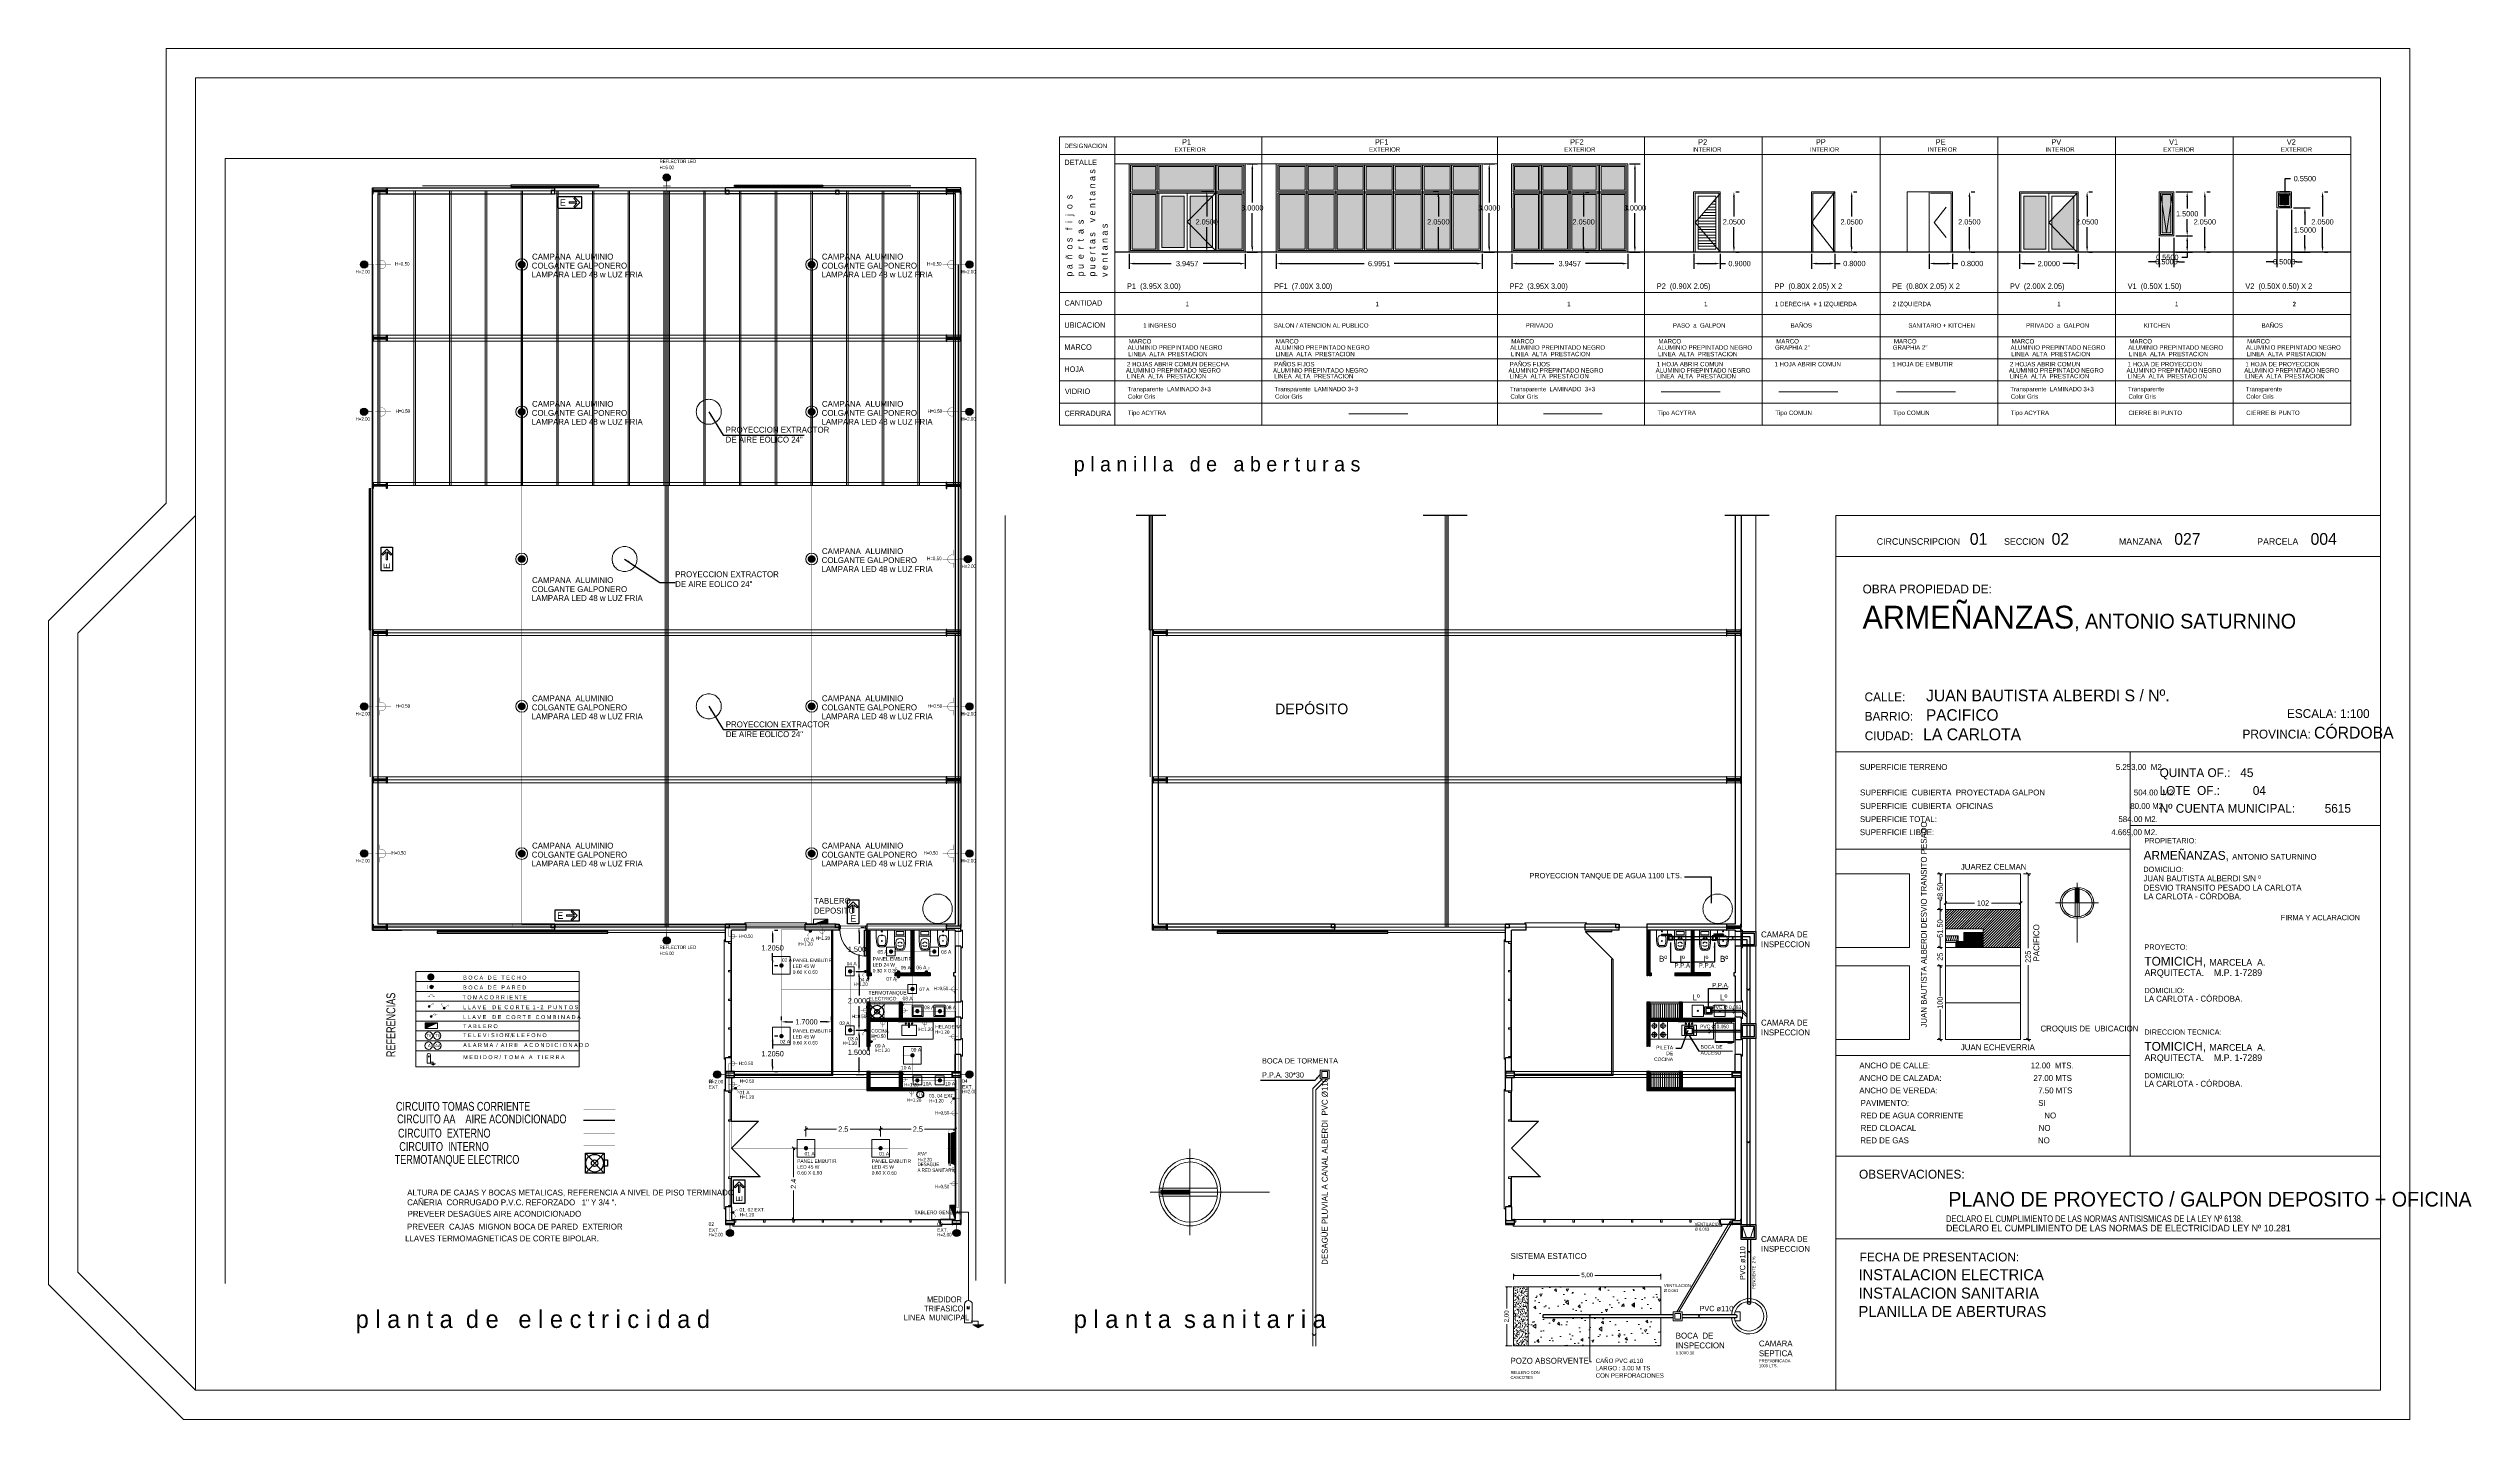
# Model space of a CAD drawing. Header units: millimetres. Extents: x 1972 to 5740, y 370 to 952.
# Drawn here: x 2683.5 to 2765.8, y 637.4 to 684 of the extents above; entities that cross this region are included whole.
import ezdxf

# ---------------------------------------------------------------- set-up
doc = ezdxf.new("R2010")
doc.units = ezdxf.units.MM
doc.header["$LTSCALE"] = 15
doc.linetypes.add('ACAD_ISO02W100', pattern=[15, 12, -3])
for name, color, linetype, lineweight in [('1 CIRCUITO  A  PB EXT', 11, 'Continuous', 30), ('1 CIRCUITO  D  INTERNO', 11, 'Continuous', 30), ('1 CIRCUITO AA', 11, 'Continuous', 30), ('1 CIRCUITO T C', 11, 'Continuous', 30), ('1 ELECTRICIDAD', 11, 'Continuous', 9), ('A-FACHA-XFINA', 8, 'Continuous', 15), ('A-MURO-PARC', 2, 'Continuous', 30), ('ABERTURAS', 2, 'Continuous', 25), ('COTA', 5, 'Continuous', 20), ('COTAS', 5, 'Continuous', 20), ('cotas ROJAS', 5, 'Continuous', 13), ('Detalles', 6, 'Continuous', 15), ('MUROS', 1, 'Continuous', 30), ('PLUVIAL', 50, 'Continuous', 5), ('SOMBRAS', 95, 'Continuous', 18)]:
    doc.layers.add(name, color=color, linetype=linetype, lineweight=lineweight)
doc.layers.add('CLOACAS', color=20, linetype='Continuous')
doc.layers.add('CORTE', color=6, linetype='Continuous', plot=False)
doc.styles.add('ROMANC', font='romanc', dxfattribs={"width": 0.8, "height": 0.3})
doc.styles.add('texto', font='swisscl.ttf', dxfattribs={"height": 0.18})
doc.dimstyles.new('escala 100', dxfattribs={"dimtxt": 0.15, "dimasz": 0.05, "dimexe": 0.05, "dimexo": 0.05, "dimgap": 0.05, "dimtad": 0, "dimzin": 1, "dimtxsty": 'Standard', "dimblk": 'OPEN90', "dimcen": 0.05, "dimclrd": 256, "dimclre": 256, "dimclrt": 256, "dimadec": 0, "dimazin": 0, "dimtfac": 1, "dimtmove": 0, "dimatfit": 3, "dimldrblk": 'OPEN90', "dimfxl": 1, "dimlwd": -1, "dimlwe": -1, "dimarcsym": 0})
doc.dimstyles.get("Standard").update_dxf_attribs({"dimtxt": 0.18, "dimasz": 0.18, "dimexe": 0.18, "dimexo": 0.0625, "dimgap": 0.09, "dimtad": 0, "dimtih": 1, "dimtoh": 1, "dimdec": 4, "dimzin": 0, "dimdsep": 46, "dimtxsty": 'Standard', "dimcen": 0.09, "dimadec": 0, "dimazin": 0, "dimtfac": 1, "dimtdec": 4, "dimtofl": 0, "dimtmove": 0, "dimatfit": 3, "dimfxl": 1, "dimtolj": 1, "dimtzin": 0, "dimarcsym": 0})

# ---------------------------------------------------------------- blocks, each defined once
blk = doc.blocks.new('anafe')
for p, q in [((0.3, 0.6), (0, 0.6)), ((0, 0.6), (0.3, 0.6)), ((0, 0.6), (0, 0)), ((0, 0.6), (0, 0.6)), ((0, 0), (0.3, 0)), ((0.051, 0.455), (0.13, 0.455)), ((0.051, 0.455), (0.051, 0.445)), ((0.051, 0.445), (0.13, 0.445)), ((0.051, 0.155), (0.13, 0.155)), ((0.051, 0.155), (0.051, 0.145)), ((0.051, 0.145), (0.13, 0.145)), ((0.13, 0.455), (0.13, 0.445)), ((0.13, 0.155), (0.13, 0.145)), ((0.155, 0.549), (0.145, 0.549)), ((0.145, 0.549), (0.145, 0.47)), ((0.155, 0.47), (0.145, 0.47)), ((0.145, 0.43), (0.155, 0.43)), ((0.145, 0.351), (0.145, 0.43)), ((0.145, 0.351), (0.155, 0.351)), ((0.155, 0.249), (0.145, 0.249)), ((0.145, 0.249), (0.145, 0.17)), ((0.155, 0.17), (0.145, 0.17)), ((0.145, 0.051), (0.145, 0.13)), ((0.145, 0.13), (0.155, 0.13)), ((0.145, 0.051), (0.155, 0.051)), ((0.15, 0.6), (0.15, 0.6)), ((0.155, 0.549), (0.155, 0.47)), ((0.155, 0.351), (0.155, 0.43)), ((0.155, 0.249), (0.155, 0.17)), ((0.155, 0.051), (0.155, 0.13)), ((0.17, 0.445), (0.17, 0.455)), ((0.249, 0.455), (0.17, 0.455)), ((0.249, 0.445), (0.17, 0.445)), ((0.249, 0.155), (0.17, 0.155)), ((0.17, 0.145), (0.17, 0.155)), ((0.249, 0.145), (0.17, 0.145)), ((0.249, 0.445), (0.249, 0.455)), ((0.249, 0.145), (0.249, 0.155)), ((0.3, 0), (0.3, 0.6))]:
    blk.add_line(p, q)
for centre, start, end in [((0.15, 0.45), 93.58332, 176.41668), ((0.15, 0.45), 183.58332, 266.41668), ((0.15, 0.15), 93.58332, 176.41668), ((0.15, 0.15), 183.58332, 266.41668), ((0.15, 0.45), 3.58332, 86.41668), ((0.15, 0.45), 273.58332, 356.41668), ((0.15, 0.15), 3.58332, 86.41668), ((0.15, 0.15), 273.58332, 356.41668)]:
    blk.add_arc(centre, 0.08, start, end)
blk = doc.blocks.new('milp')
for p, q in [((-0.19, 0), (-0.19, -0.358)), ((0.19, 0), (-0.19, 0)), ((0.19, 0), (0.19, -0.358)), ((0.19, -0.205), (-0.19, -0.205)), ((-0.135, -0.052), (-0.135, -0.158)), ((-0.128, -0.045), (0.128, -0.045)), ((0.128, -0.165), (-0.128, -0.165)), ((-0.004, -0.685), (0.004, -0.685)), ((0, -0.288), (0, -0.288)), ((0.135, -0.052), (0.135, -0.158))]:
    blk.add_line(p, q)
for centre, radius, start, end in [((-0.016, 0.209), 0.852, 275.53148, 275.53148), ((0.016, 0.209), 0.852, 264.46852, 264.46852), ((-0.007, -0.598), 0.31, 88.7679, 88.7679), ((1.828, -0.313), 2.018, 181.27513, 184.11429), ((0.91, -0.358), 1.1, 185.19378, 192.56356), ((0.085, -0.534), 0.257, 194.3946, 202.27379), ((-0.088, -0.605), 0.0692, 202.48396, 242.94632), ((0.092, -0.428), 0.231, 155.65011, 182.46919), ((0.519, -0.438), 0.657, 180, 191.35087), ((-0.128, -0.052), 0.00689, 90, 180), ((-0.128, -0.158), 0.00689, 180, 270), ((0.433, -0.457), 0.569, 191.21633, 195.46098), ((-0.058, -0.552), 0.129, 241.53491, 251.93107), ((-0.062, -0.358), 0.0614, 150.81403, 156.1885), ((-0.087, -0.344), 0.0322, 137.04608, 150.88647), ((-0.05, -0.591), 0.0674, 194.81834, 203.00076), ((-0.084, -0.602), 0.032, 208.1129, 215.54661), ((-0.047, -0.382), 0.0878, 105.16166, 136.12054), ((-0.088, -0.605), 0.0272, 217.0799, 242.94632), ((-0.055, -0.543), 0.0975, 242.00049, 253.77432), ((-0.068, -0.577), 0.103, 253.04832, 256.78122), ((-0.044, -0.468), 0.215, 257.08087, 262.91769), ((-0.044, -0.468), 0.173, 257.15377, 262.737), ((0.007, -0.598), 0.31, 91.24919, 104.38522), ((0.016, 0.209), 0.894, 264.46852, 268.74509), ((-0.038, -0.51), 0.03, 180, 261.92569), ((0.016, 0.209), 0.852, 264.50836, 268.93722), ((-0.002, -0.456), 0.0616, 160.94675, 177.34152), ((-0.021, -0.457), 0.0446, 116.98021, 151.6052), ((0, -0.246), 0.297, 261.92568, 270), ((0, -0.508), 0.1, 90, 114.26178), ((-0.007, -0.598), 0.31, 75.61478, 88.74869), ((0, -0.508), 0.1, 65.73822, 90), ((0, -0.246), 0.297, 270, 278.07432), ((-0.016, 0.209), 0.852, 271.06278, 275.49164), ((-0.016, 0.209), 0.894, 271.26563, 275.53148), ((0.021, -0.457), 0.0446, 28.3948, 63.01979), ((0.038, -0.51), 0.03, 278.07431, 0), ((0.019, -0.457), 0.0461, 8.8018, 28.26257), ((-0.029, -0.461), 0.0948, 359.7388, 6.51956), ((0.044, -0.468), 0.173, 277.263, 282.84623), ((0.047, -0.382), 0.0878, 43.87946, 74.83834), ((0.044, -0.468), 0.215, 277.08231, 282.91913), ((0.055, -0.543), 0.0975, 286.22568, 297.99951), ((0.068, -0.577), 0.103, 283.21878, 286.95168), ((0.058, -0.552), 0.129, 288.06893, 298.46509), ((0.088, -0.605), 0.0272, 297.05368, 322.9201), ((0.084, -0.602), 0.032, 324.45339, 331.8871), ((0.087, -0.344), 0.0322, 29.11353, 42.95392), ((0.05, -0.591), 0.0674, 336.99924, 345.18166), ((0.062, -0.358), 0.0614, 23.8115, 29.18597), ((-0.433, -0.457), 0.569, 344.53902, 348.78367), ((-0.092, -0.428), 0.231, 357.53081, 24.34989), ((0.088, -0.605), 0.0692, 297.05368, 337.51604), ((-0.519, -0.438), 0.657, 348.64913, 0), ((0.128, -0.052), 0.00689, 0, 90), ((0.128, -0.158), 0.00689, 270, 0), ((-0.085, -0.534), 0.257, 337.72621, 345.6054), ((-0.91, -0.358), 1.1, 347.43644, 354.80622), ((-1.828, -0.313), 2.018, 355.88571, 358.72487)]:
    blk.add_arc(centre, radius, start, end)
blk = doc.blocks.new('mbp')
for p, q in [((-0.19, 0), (-0.19, -0.24)), ((0, 0), (-0.19, 0)), ((0, 0), (0.19, 0)), ((0.19, 0), (0.19, -0.24)), ((-0.004, -0.567), (0.004, -0.567)), ((0, -0.17), (0, -0.17))]:
    blk.add_line(p, q)
for centre, radius in [((0, -0.042), 0.0175), ((0, -0.37), 0.013)]:
    blk.add_circle(centre, radius)
for centre, radius, start, end in [((-0.016, 0.327), 0.852, 275.53148, 275.53148), ((0.016, 0.327), 0.852, 264.46852, 264.46852), ((-0.007, -0.479), 0.31, 88.7679, 88.7679), ((1.828, -0.195), 2.018, 181.27513, 184.11429), ((0.91, -0.24), 1.1, 185.19378, 192.56356), ((0.085, -0.416), 0.257, 194.3946, 202.27379), ((-0.088, -0.487), 0.0692, 202.48396, 242.94632), ((0.092, -0.31), 0.231, 155.65011, 182.46919), ((0.519, -0.32), 0.657, 180, 191.35087), ((0.433, -0.339), 0.569, 191.21633, 195.46098), ((-0.058, -0.434), 0.129, 241.53491, 251.93107), ((-0.062, -0.24), 0.0614, 150.81403, 156.1885), ((-0.087, -0.225), 0.0322, 137.04608, 150.88647), ((-0.05, -0.473), 0.0674, 194.81834, 203.00076), ((-0.084, -0.484), 0.032, 208.1129, 215.54661), ((-0.047, -0.264), 0.0878, 105.16166, 136.12054), ((-0.088, -0.487), 0.0272, 217.0799, 242.94632), ((-0.055, -0.425), 0.0975, 242.00049, 253.77432), ((-0.068, -0.459), 0.103, 253.04832, 256.78122), ((-0.044, -0.35), 0.215, 257.08087, 262.91769), ((-0.044, -0.35), 0.173, 257.15377, 262.737), ((0.058, -0.434), 0.129, 279.56099, 279.56099), ((0.007, -0.479), 0.31, 91.24919, 104.38522), ((0.016, 0.327), 0.894, 264.46852, 268.74509), ((0.016, 0.327), 0.852, 264.50836, 268.93722), ((0, -0.16), 0.0325, 201.89267, 338.10733), ((-0.007, -0.479), 0.31, 75.61478, 88.74869), ((-0.016, 0.327), 0.852, 271.06278, 275.49164), ((-0.016, 0.327), 0.894, 271.26563, 275.53148), ((0.044, -0.35), 0.173, 277.263, 282.84623), ((0.047, -0.264), 0.0878, 43.87946, 74.83834), ((0.044, -0.35), 0.215, 277.08231, 282.91913), ((0.055, -0.425), 0.0975, 286.22568, 297.99951), ((0.068, -0.459), 0.103, 283.21878, 286.95168), ((0.058, -0.434), 0.129, 288.06893, 298.46509), ((0.088, -0.487), 0.0272, 297.05368, 322.9201), ((0.084, -0.484), 0.032, 324.45339, 331.8871), ((0.087, -0.225), 0.0322, 29.11353, 42.95392), ((0.05, -0.473), 0.0674, 336.99924, 345.18166), ((0.062, -0.24), 0.0614, 23.8115, 29.18597), ((-0.433, -0.339), 0.569, 344.53902, 348.78367), ((-0.092, -0.31), 0.231, 357.53081, 24.34989), ((0.088, -0.487), 0.0692, 297.05368, 337.51604), ((-0.519, -0.32), 0.657, 348.64913, 0), ((-0.085, -0.416), 0.257, 337.72621, 345.6054), ((-0.91, -0.24), 1.1, 347.43644, 354.80622), ((-1.828, -0.195), 2.018, 355.88571, 358.72487)]:
    blk.add_arc(centre, radius, start, end)
blk = doc.blocks.new('heladera')
for p, q in [((0, 0.65), (0, 0)), ((0.63, 0.65), (0, 0.65)), ((0, 0.03), (0.63, 0.03)), ((0, 0), (0.63, 0)), ((0.07, 0.65), (0.07, 0.7)), ((0.07, 0.7), (0.56, 0.7)), ((0.56, 0.7), (0.56, 0.65)), ((0.63, 0), (0.63, 0.65)), ((0.049, 0), (0.049, -0.022)), ((0.049, -0.022), (0.195, -0.022)), ((0.195, -0.022), (0.195, 0))]:
    blk.add_line(p, q)
blk = doc.blocks.new('NORTE3')
for p, q in [((-0.111, 0.904), (-0.111, -0.807)), ((-0.058, 0.872), (-0.058, 0)), ((0, 1.174), (0, -2.344)), ((0.058, 0.872), (0.058, 0)), ((0.111, 0.904), (0.111, -0.807)), ((-1.166, 0), (1.166, 0))]:
    blk.add_line(p, q)
at = {"const_width": 0.0778}
blk.add_lwpolyline([(-0.911, 0, 1), (0.911, 0, 1)], format="xyb", close=True, dxfattribs=at)
blk.add_arc((0, 0), 0.815, 94.06081, 85.93919)
blk.add_solid([(-0.058, 0), (0.058, 0), (-0.058, 0.872), (0.058, 0.872)])
blk = doc.blocks.new('_Open90')
at = {"color": 0, "linetype": 'ByBlock', "lineweight": -2}
for p, q in [((0, 0), (-1, 0)), ((-0.5, 0.5), (0, 0)), ((0, 0), (-0.5, -0.5))]:
    blk.add_line(p, q, dxfattribs=at)
blk = doc.blocks.new('*D147')
at = {"layer": 'Defpoints', "color": 0, "ltscale": 0.01, "transparency": 16777216}
for p in [(2733.243, 641.916), (2733.013, 639.916), (2733.243, 639.916)]:
    blk.add_point(p, dxfattribs=at)
at = {"layer": 'SOMBRAS', "ltscale": 0.01, "transparency": 16777216}
for p, q in [((2733.193, 641.916), (2732.963, 641.916)), ((2733.013, 641.866), (2733.013, 641.179)), ((2733.013, 639.966), (2733.013, 640.654)), ((2733.193, 639.916), (2732.963, 639.916))]:
    blk.add_line(p, q, dxfattribs=at)
at = {"layer": 'SOMBRAS', "ltscale": 0.01, "transparency": 16777216, "xscale": 0.05, "yscale": 0.05, "zscale": 0.05}
for p, rotation in [((2733.013, 641.916), 90), ((2733.013, 639.916), 270)]:
    blk.add_blockref('_Open90', p, dxfattribs=dict(at, rotation=rotation))
at = {"layer": 'SOMBRAS', "ltscale": 0.01, "transparency": 16777216, "insert": (2733.013, 640.916), "char_height": 0.15, "attachment_point": 5, "rotation": 90}
blk.add_mtext('2,00', dxfattribs=at)
blk = doc.blocks.new('*D148')
at = {"layer": 'Defpoints', "color": 0, "ltscale": 0.01, "transparency": 16777216}
for p in [(2733.243, 642.306), (2733.243, 642.119), (2738.243, 642.119)]:
    blk.add_point(p, dxfattribs=at)
at = {"layer": 'SOMBRAS', "ltscale": 0.01, "transparency": 16777216}
for p, q in [((2733.243, 642.169), (2733.243, 642.356)), ((2733.293, 642.306), (2735.484, 642.306)), ((2738.193, 642.306), (2736.009, 642.306)), ((2738.243, 642.169), (2738.243, 642.356))]:
    blk.add_line(p, q, dxfattribs=at)
at = {"layer": 'SOMBRAS', "ltscale": 0.01, "transparency": 16777216, "xscale": 0.05, "yscale": 0.05, "zscale": 0.05, "rotation": 180}
blk.add_blockref('_Open90', (2733.243, 642.306), dxfattribs=at)
at = {"layer": 'SOMBRAS', "ltscale": 0.01, "transparency": 16777216, "xscale": 0.05, "yscale": 0.05, "zscale": 0.05}
blk.add_blockref('_Open90', (2738.243, 642.306), dxfattribs=at)
at = {"layer": 'SOMBRAS', "ltscale": 0.01, "transparency": 16777216, "insert": (2735.746, 642.306), "char_height": 0.15, "attachment_point": 5}
blk.add_mtext('5,00', dxfattribs=at)
blk = doc.blocks.new('*D149')
at = {"layer": 'Defpoints', "color": 0, "linetype": 'Continuous', "ltscale": 0.001, "transparency": 16777216}
for p in [(2710.842, 652.629), (2710.842, 650.629), (2711.002, 650.629)]:
    blk.add_point(p, dxfattribs=at)
at = {"layer": 'SOMBRAS', "color": 0, "linetype": 'Continuous', "lineweight": -2, "ltscale": 0.001, "transparency": 16777216}
for p, q in [((2710.905, 652.629), (2711.182, 652.629)), ((2711.002, 652.449), (2711.002, 651.809)), ((2711.002, 650.809), (2711.002, 651.449)), ((2710.905, 650.629), (2711.182, 650.629))]:
    blk.add_line(p, q, dxfattribs=at)
at = {"layer": 'SOMBRAS', "color": 0, "linetype": 'Continuous', "ltscale": 0.001, "transparency": 16777216}
for points in [[(2710.972, 652.449), (2711.032, 652.449), (2711.002, 652.629)], [(2710.972, 650.809), (2711.032, 650.809), (2711.002, 650.629)]]:
    blk.add_solid(points, dxfattribs=at)
at = {"layer": 'SOMBRAS', "color": 0, "linetype": 'Continuous', "ltscale": 0.001, "transparency": 16777216, "insert": (2711.002, 651.629), "char_height": 0.18, "attachment_point": 5}
blk.add_mtext('\\A1;2.0000', dxfattribs=at)
blk = doc.blocks.new('*D150')
at = {"layer": 'Defpoints', "color": 0, "linetype": 'Continuous', "ltscale": 0.001, "transparency": 16777216}
for p in [(2710.842, 650.629), (2710.842, 649.129), (2711.002, 649.129)]:
    blk.add_point(p, dxfattribs=at)
at = {"layer": 'SOMBRAS', "color": 0, "linetype": 'Continuous', "lineweight": -2, "ltscale": 0.001, "transparency": 16777216}
for p, q in [((2710.905, 650.629), (2711.182, 650.629)), ((2711.002, 650.449), (2711.002, 650.059)), ((2711.002, 649.309), (2711.002, 649.699)), ((2710.905, 649.129), (2711.182, 649.129))]:
    blk.add_line(p, q, dxfattribs=at)
at = {"layer": 'SOMBRAS', "color": 0, "linetype": 'Continuous', "ltscale": 0.001, "transparency": 16777216}
for points in [[(2710.972, 650.449), (2711.032, 650.449), (2711.002, 650.629)], [(2710.972, 649.309), (2711.032, 649.309), (2711.002, 649.129)]]:
    blk.add_solid(points, dxfattribs=at)
at = {"layer": 'SOMBRAS', "color": 0, "linetype": 'Continuous', "ltscale": 0.001, "transparency": 16777216, "insert": (2711.002, 649.879), "char_height": 0.18, "attachment_point": 5}
blk.add_mtext('\\A1;1.5000', dxfattribs=at)
blk = doc.blocks.new('*D151')
at = {"layer": 'Defpoints', "color": 0, "linetype": 'Continuous', "ltscale": 0.001, "transparency": 16777216}
for p in [(2711.002, 654.129), (2711.002, 654.129), (2711.002, 652.629)]:
    blk.add_point(p, dxfattribs=at)
at = {"layer": 'SOMBRAS', "color": 0, "linetype": 'Continuous', "lineweight": -2, "ltscale": 0.001, "transparency": 16777216}
for p, q in [((2711.002, 653.949), (2711.002, 653.559)), ((2711.064, 654.129), (2711.182, 654.129)), ((2711.002, 652.809), (2711.002, 653.199)), ((2711.064, 652.629), (2711.182, 652.629))]:
    blk.add_line(p, q, dxfattribs=at)
at = {"layer": 'SOMBRAS', "color": 0, "linetype": 'Continuous', "ltscale": 0.001, "transparency": 16777216}
for points in [[(2710.972, 653.949), (2711.032, 653.949), (2711.002, 654.129)], [(2710.972, 652.809), (2711.032, 652.809), (2711.002, 652.629)]]:
    blk.add_solid(points, dxfattribs=at)
at = {"layer": 'SOMBRAS', "color": 0, "linetype": 'Continuous', "ltscale": 0.001, "transparency": 16777216, "insert": (2711.002, 653.379), "char_height": 0.18, "attachment_point": 5}
blk.add_mtext('\\A1;1.5000', dxfattribs=at)
blk = doc.blocks.new('*D152')
at = {"layer": 'Defpoints', "color": 0, "linetype": 'Continuous', "ltscale": 0.001, "transparency": 16777216}
for p in [(2708.367, 650.915), (2710.067, 650.915), (2710.067, 650.915)]:
    blk.add_point(p, dxfattribs=at)
at = {"layer": 'SOMBRAS', "color": 0, "linetype": 'Continuous', "lineweight": -2, "ltscale": 0.001, "transparency": 16777216}
for p, q in [((2708.367, 650.977), (2708.367, 651.095)), ((2708.547, 650.915), (2708.752, 650.915)), ((2709.887, 650.915), (2709.682, 650.915)), ((2710.067, 650.977), (2710.067, 651.095))]:
    blk.add_line(p, q, dxfattribs=at)
at = {"layer": 'SOMBRAS', "color": 0, "linetype": 'Continuous', "ltscale": 0.001, "transparency": 16777216}
for points in [[(2708.547, 650.945), (2708.547, 650.885), (2708.367, 650.915)], [(2709.887, 650.945), (2709.887, 650.885), (2710.067, 650.915)]]:
    blk.add_solid(points, dxfattribs=at)
at = {"layer": 'SOMBRAS', "color": 0, "linetype": 'Continuous', "ltscale": 0.001, "transparency": 16777216, "insert": (2709.217, 650.915), "char_height": 0.18, "attachment_point": 5}
blk.add_mtext('\\A1;1.7000', dxfattribs=at)
blk = doc.blocks.new('*D153')
at = {"layer": 'Defpoints', "color": 0, "linetype": 'Continuous', "ltscale": 0.001, "transparency": 16777216}
for p in [(2708.067, 654.029), (2708.067, 654.029), (2708.067, 652.824)]:
    blk.add_point(p, dxfattribs=at)
at = {"layer": 'SOMBRAS', "color": 0, "linetype": 'Continuous', "lineweight": -2, "ltscale": 0.001, "transparency": 16777216}
for p, q in [((2708.067, 653.849), (2708.067, 653.606)), ((2708.13, 654.029), (2708.247, 654.029)), ((2708.067, 653.004), (2708.067, 653.246)), ((2708.13, 652.824), (2708.247, 652.824))]:
    blk.add_line(p, q, dxfattribs=at)
at = {"layer": 'SOMBRAS', "color": 0, "linetype": 'Continuous', "ltscale": 0.001, "transparency": 16777216}
for points in [[(2708.037, 653.849), (2708.097, 653.849), (2708.067, 654.029)], [(2708.037, 653.004), (2708.097, 653.004), (2708.067, 652.824)]]:
    blk.add_solid(points, dxfattribs=at)
at = {"layer": 'SOMBRAS', "color": 0, "linetype": 'Continuous', "ltscale": 0.001, "transparency": 16777216, "insert": (2708.067, 653.426), "char_height": 0.18, "attachment_point": 5}
blk.add_mtext('\\A1;1.2050', dxfattribs=at)
blk = doc.blocks.new('_OBLIQUE')
at = {"color": 0, "linetype": 'ByBlock', "ltscale": 0.05}
blk.add_line((-0.5, -0.5), (0.5, 0.5), dxfattribs=at)
blk = doc.blocks.new('*D154')
at = {"layer": 'Defpoints', "color": 0, "linetype": 'Continuous', "ltscale": 0.001, "transparency": 16777216}
for p in [(2708.067, 650.434), (2708.067, 649.229), (2708.067, 649.229)]:
    blk.add_point(p, dxfattribs=at)
at = {"layer": 'SOMBRAS', "color": 0, "linetype": 'Continuous', "lineweight": -2, "ltscale": 0.001, "transparency": 16777216}
for p, q in [((2708.13, 650.434), (2708.247, 650.434)), ((2708.067, 650.254), (2708.067, 650.011)), ((2708.067, 649.409), (2708.067, 649.651)), ((2708.13, 649.229), (2708.247, 649.229))]:
    blk.add_line(p, q, dxfattribs=at)
at = {"layer": 'SOMBRAS', "color": 0, "linetype": 'Continuous', "ltscale": 0.001, "transparency": 16777216}
for points in [[(2708.037, 650.254), (2708.097, 650.254), (2708.067, 650.434)], [(2708.037, 649.409), (2708.097, 649.409), (2708.067, 649.229)]]:
    blk.add_solid(points, dxfattribs=at)
at = {"layer": 'SOMBRAS', "color": 0, "linetype": 'Continuous', "ltscale": 0.001, "transparency": 16777216, "insert": (2708.067, 649.831), "char_height": 0.18, "attachment_point": 5}
blk.add_mtext('\\A1;1.2050', dxfattribs=at)
blk = doc.blocks.new('boca1')
at = {"layer": '1 ELECTRICIDAD', "linetype": 'Continuous'}
h = blk.add_hatch(color=256, dxfattribs=at)
edge = h.paths.add_edge_path()
edge.add_arc((0, 0), 0.182, 0, 360)
blk = doc.blocks.new('boca-p')
at = {"layer": '1 ELECTRICIDAD', "linetype": 'Continuous'}
h = blk.add_hatch(color=256, dxfattribs=at)
edge = h.paths.add_edge_path()
edge.add_arc((0, 0.42), 0.182, 0, 360)
at = {"layer": '1 ELECTRICIDAD', "linetype": 'Continuous', "const_width": 0.03}
for points in [[(0, 0), (-0.19, 0)], [(0, 0.42), (0, 0)], [(0, 0), (0.19, 0)]]:
    blk.add_lwpolyline(points, dxfattribs=at)
at = {"layer": '1 ELECTRICIDAD', "linetype": 'Continuous'}
blk.add_circle((0, 0.42), 0.182, dxfattribs=at)
blk = doc.blocks.new('t')
at = {"layer": '1 ELECTRICIDAD', "const_width": 0.03}
blk.add_lwpolyline([(-0.01, -0.36), (-0.01, -0.16, 1.555367), (0, 0.16), (0, 0.38)], format="xyb", dxfattribs=at)
blk = doc.blocks.new('med1')
at = {"layer": '1 ELECTRICIDAD'}
for p, q in [((-0.53, 2.48), (-0.53, 0)), ((-0.53, 0), (0.53, 0)), ((0.39, 0.24), (1.32, 0.24)), ((0.53, 0), (0.53, 2.48)), ((1.32, 0.24), (1.32, -0.22)), ((1.32, -0.65), (0.58, -0.25)), ((0.58, -0.25), (1.32, -0.25)), ((0.77, -0.35), (1.88, -0.35)), ((0.99, -0.45), (1.68, -0.45)), ((1.15, -0.54), (1.5, -0.54)), ((1.32, -0.22), (1.32, -0.65))]:
    blk.add_line(p, q, dxfattribs=at)
blk.add_lwpolyline([(1.32, -0.65), (2.08, -0.25), (1.3, -0.25)], dxfattribs=at)
blk.add_arc((0, 2.48), 0.533, 0, 180, dxfattribs=at)
at = {"layer": '1 ELECTRICIDAD', "style": 'ROMANC'}
blk.add_text('M', height=0.4, dxfattribs=at).set_placement((-0.23, 1.86))
blk = doc.blocks.new('tab2')
at = {"layer": '1 ELECTRICIDAD', "linetype": 'Continuous'}
blk.add_hatch(color=256, dxfattribs=at).paths.add_polyline_path([(0.15, 0), (-0.15, 0), (0.15, 0.62)])
at = {"layer": '1 ELECTRICIDAD'}
for p, q in [((0.15, 0.62), (-0.15, 0.62)), ((-0.15, 0.62), (-0.15, 0))]:
    blk.add_line(p, q, dxfattribs=at)
blk.add_lwpolyline([(0.15, 0), (-0.15, 0), (0.15, 0.62)], close=True, dxfattribs=at)
blk = doc.blocks.new('*D155')
at = {"layer": 'Defpoints', "color": 0, "linetype": 'Continuous', "transparency": 16777216}
for p in [(2724.124, 680.053), (2724.124, 677.053), (2724.366, 677.053)]:
    blk.add_point(p, dxfattribs=at)
at = {"layer": 'SOMBRAS', "color": 0, "linetype": 'Continuous', "lineweight": -2, "transparency": 16777216}
for p, q in [((2724.186, 680.053), (2724.546, 680.053)), ((2724.366, 679.873), (2724.366, 678.733)), ((2724.366, 677.233), (2724.366, 678.373)), ((2724.186, 677.053), (2724.546, 677.053))]:
    blk.add_line(p, q, dxfattribs=at)
at = {"layer": 'SOMBRAS', "color": 0, "linetype": 'Continuous', "transparency": 16777216}
for points in [[(2724.336, 679.873), (2724.396, 679.873), (2724.366, 680.053)], [(2724.336, 677.233), (2724.396, 677.233), (2724.366, 677.053)]]:
    blk.add_solid(points, dxfattribs=at)
at = {"layer": 'SOMBRAS', "color": 0, "linetype": 'Continuous', "transparency": 16777216, "insert": (2724.366, 678.553), "char_height": 0.18, "attachment_point": 5}
blk.add_mtext('\\A1;3.0000', dxfattribs=at)
blk = doc.blocks.new('*D156')
at = {"layer": 'Defpoints', "color": 0, "linetype": 'Continuous', "transparency": 16777216}
for p in [(2720.178, 677.053), (2724.124, 677.053), (2724.124, 676.661)]:
    blk.add_point(p, dxfattribs=at)
at = {"layer": 'SOMBRAS', "color": 0, "linetype": 'Continuous', "lineweight": -2, "transparency": 16777216}
for p, q in [((2720.178, 676.99), (2720.178, 676.481)), ((2724.124, 676.99), (2724.124, 676.481)), ((2720.358, 676.661), (2721.611, 676.661)), ((2723.944, 676.661), (2722.691, 676.661))]:
    blk.add_line(p, q, dxfattribs=at)
at = {"layer": 'SOMBRAS', "color": 0, "linetype": 'Continuous', "transparency": 16777216}
for points in [[(2720.358, 676.691), (2720.358, 676.631), (2720.178, 676.661)], [(2723.944, 676.691), (2723.944, 676.631), (2724.124, 676.661)]]:
    blk.add_solid(points, dxfattribs=at)
at = {"layer": 'SOMBRAS', "color": 0, "linetype": 'Continuous', "transparency": 16777216, "insert": (2722.151, 676.661), "char_height": 0.18, "attachment_point": 5}
blk.add_mtext('\\A1;3.9457', dxfattribs=at)
blk = doc.blocks.new('*D329')
at = {"layer": 'Defpoints', "color": 0, "linetype": 'Continuous', "transparency": 16777216}
for p in [(2723.116, 679.103), (2722.818, 677.053), (2723.116, 677.053)]:
    blk.add_point(p, dxfattribs=at)
at = {"layer": 'SOMBRAS', "color": 0, "linetype": 'Continuous', "lineweight": -2, "transparency": 16777216}
for p, q in [((2723.053, 679.103), (2722.638, 679.103)), ((2722.818, 678.923), (2722.818, 678.258)), ((2722.818, 677.233), (2722.818, 677.898)), ((2723.053, 677.053), (2722.638, 677.053))]:
    blk.add_line(p, q, dxfattribs=at)
at = {"layer": 'SOMBRAS', "color": 0, "linetype": 'Continuous', "transparency": 16777216}
for points in [[(2722.788, 678.923), (2722.848, 678.923), (2722.818, 679.103)], [(2722.788, 677.233), (2722.848, 677.233), (2722.818, 677.053)]]:
    blk.add_solid(points, dxfattribs=at)
at = {"layer": 'SOMBRAS', "color": 0, "linetype": 'Continuous', "transparency": 16777216, "insert": (2722.818, 678.078), "char_height": 0.18, "attachment_point": 5}
blk.add_mtext('\\A1;2.0500', dxfattribs=at)
blk = doc.blocks.new('*D159')
at = {"layer": 'Defpoints', "color": 0, "linetype": 'Continuous', "transparency": 16777216}
for p in [(2725.178, 677.053), (2732.173, 677.053), (2732.173, 676.661)]:
    blk.add_point(p, dxfattribs=at)
at = {"layer": 'SOMBRAS', "color": 0, "linetype": 'Continuous', "lineweight": -2, "transparency": 16777216}
for p, q in [((2725.178, 676.99), (2725.178, 676.481)), ((2732.173, 676.99), (2732.173, 676.481)), ((2725.358, 676.661), (2728.166, 676.661)), ((2731.993, 676.661), (2729.186, 676.661))]:
    blk.add_line(p, q, dxfattribs=at)
at = {"layer": 'SOMBRAS', "color": 0, "linetype": 'Continuous', "transparency": 16777216}
for points in [[(2725.358, 676.691), (2725.358, 676.631), (2725.178, 676.661)], [(2731.993, 676.691), (2731.993, 676.631), (2732.173, 676.661)]]:
    blk.add_solid(points, dxfattribs=at)
at = {"layer": 'SOMBRAS', "color": 0, "linetype": 'Continuous', "transparency": 16777216, "insert": (2728.676, 676.661), "char_height": 0.18, "attachment_point": 5}
blk.add_mtext('\\A1;6.9951', dxfattribs=at)
blk = doc.blocks.new('*D160')
at = {"layer": 'Defpoints', "color": 0, "linetype": 'Continuous', "transparency": 16777216}
for p in [(2737.124, 680.053), (2737.124, 677.053), (2737.366, 677.053)]:
    blk.add_point(p, dxfattribs=at)
at = {"layer": 'SOMBRAS', "color": 0, "linetype": 'Continuous', "lineweight": -2, "transparency": 16777216}
for p, q in [((2737.186, 680.053), (2737.546, 680.053)), ((2737.366, 679.873), (2737.366, 678.733)), ((2737.366, 677.233), (2737.366, 678.373)), ((2737.186, 677.053), (2737.546, 677.053))]:
    blk.add_line(p, q, dxfattribs=at)
at = {"layer": 'SOMBRAS', "color": 0, "linetype": 'Continuous', "transparency": 16777216}
for points in [[(2737.336, 679.873), (2737.396, 679.873), (2737.366, 680.053)], [(2737.336, 677.233), (2737.396, 677.233), (2737.366, 677.053)]]:
    blk.add_solid(points, dxfattribs=at)
at = {"layer": 'SOMBRAS', "color": 0, "linetype": 'Continuous', "transparency": 16777216, "insert": (2737.366, 678.553), "char_height": 0.18, "attachment_point": 5}
blk.add_mtext('\\A1;3.0000', dxfattribs=at)
blk = doc.blocks.new('*D161')
at = {"layer": 'Defpoints', "color": 0, "linetype": 'Continuous', "transparency": 16777216}
for p in [(2733.178, 677.053), (2737.124, 677.053), (2737.124, 676.661)]:
    blk.add_point(p, dxfattribs=at)
at = {"layer": 'SOMBRAS', "color": 0, "linetype": 'Continuous', "lineweight": -2, "transparency": 16777216}
for p, q in [((2733.178, 676.99), (2733.178, 676.481)), ((2737.124, 676.99), (2737.124, 676.481)), ((2733.358, 676.661), (2734.611, 676.661)), ((2736.944, 676.661), (2735.691, 676.661))]:
    blk.add_line(p, q, dxfattribs=at)
at = {"layer": 'SOMBRAS', "color": 0, "linetype": 'Continuous', "transparency": 16777216}
for points in [[(2733.358, 676.691), (2733.358, 676.631), (2733.178, 676.661)], [(2736.944, 676.691), (2736.944, 676.631), (2737.124, 676.661)]]:
    blk.add_solid(points, dxfattribs=at)
at = {"layer": 'SOMBRAS', "color": 0, "linetype": 'Continuous', "transparency": 16777216, "insert": (2735.151, 676.661), "char_height": 0.18, "attachment_point": 5}
blk.add_mtext('\\A1;3.9457', dxfattribs=at)
blk = doc.blocks.new('*D157')
at = {"layer": 'Defpoints', "color": 0, "linetype": 'Continuous', "transparency": 16777216}
for p in [(2732.173, 680.053), (2732.173, 677.053), (2732.416, 677.053)]:
    blk.add_point(p, dxfattribs=at)
at = {"layer": 'SOMBRAS', "color": 0, "linetype": 'Continuous', "lineweight": -2, "transparency": 16777216}
for p, q in [((2732.236, 680.053), (2732.596, 680.053)), ((2732.416, 679.873), (2732.416, 678.733)), ((2732.416, 677.233), (2732.416, 678.373)), ((2732.236, 677.053), (2732.596, 677.053))]:
    blk.add_line(p, q, dxfattribs=at)
at = {"layer": 'SOMBRAS', "color": 0, "linetype": 'Continuous', "transparency": 16777216}
for points in [[(2732.386, 679.873), (2732.446, 679.873), (2732.416, 680.053)], [(2732.386, 677.233), (2732.446, 677.233), (2732.416, 677.053)]]:
    blk.add_solid(points, dxfattribs=at)
at = {"layer": 'SOMBRAS', "color": 0, "linetype": 'Continuous', "transparency": 16777216, "insert": (2732.416, 678.553), "char_height": 0.18, "attachment_point": 5}
blk.add_mtext('\\A1;3.0000', dxfattribs=at)
blk = doc.blocks.new('*D330')
at = {"layer": 'Defpoints', "color": 0, "linetype": 'Continuous', "transparency": 16777216}
for p in [(2730.75, 679.103), (2730.687, 677.053), (2730.75, 677.053)]:
    blk.add_point(p, dxfattribs=at)
at = {"layer": 'SOMBRAS', "color": 0, "linetype": 'Continuous', "lineweight": -2, "transparency": 16777216}
for p, q in [((2730.688, 679.103), (2730.507, 679.103)), ((2730.687, 678.923), (2730.687, 678.258)), ((2730.687, 677.233), (2730.687, 677.898)), ((2730.688, 677.053), (2730.507, 677.053))]:
    blk.add_line(p, q, dxfattribs=at)
at = {"layer": 'SOMBRAS', "color": 0, "linetype": 'Continuous', "transparency": 16777216}
for points in [[(2730.657, 678.923), (2730.717, 678.923), (2730.687, 679.103)], [(2730.657, 677.233), (2730.717, 677.233), (2730.687, 677.053)]]:
    blk.add_solid(points, dxfattribs=at)
at = {"layer": 'SOMBRAS', "color": 0, "linetype": 'Continuous', "transparency": 16777216, "insert": (2730.687, 678.078), "char_height": 0.18, "attachment_point": 5}
blk.add_mtext('\\A1;2.0500', dxfattribs=at)
blk = doc.blocks.new('*D331')
at = {"layer": 'Defpoints', "color": 0, "linetype": 'Continuous', "transparency": 16777216}
for p in [(2735.623, 679.103), (2735.623, 677.053), (2735.623, 677.053)]:
    blk.add_point(p, dxfattribs=at)
at = {"layer": 'SOMBRAS', "color": 0, "linetype": 'Continuous', "lineweight": -2, "transparency": 16777216}
for p, q in [((2735.623, 678.923), (2735.623, 678.258)), ((2735.685, 679.103), (2735.803, 679.103)), ((2735.623, 677.233), (2735.623, 677.898)), ((2735.685, 677.053), (2735.803, 677.053))]:
    blk.add_line(p, q, dxfattribs=at)
at = {"layer": 'SOMBRAS', "color": 0, "linetype": 'Continuous', "transparency": 16777216}
for points in [[(2735.593, 678.923), (2735.653, 678.923), (2735.623, 679.103)], [(2735.593, 677.233), (2735.653, 677.233), (2735.623, 677.053)]]:
    blk.add_solid(points, dxfattribs=at)
at = {"layer": 'SOMBRAS', "color": 0, "linetype": 'Continuous', "transparency": 16777216, "insert": (2735.623, 678.078), "char_height": 0.18, "attachment_point": 5}
blk.add_mtext('\\A1;2.0500', dxfattribs=at)
blk = doc.blocks.new('*D158')
at = {"layer": 'Defpoints', "color": 0, "linetype": 'Continuous', "transparency": 16777216}
for p in [(2750.428, 677.053), (2752.428, 677.053), (2752.428, 676.661)]:
    blk.add_point(p, dxfattribs=at)
at = {"layer": 'SOMBRAS', "color": 0, "linetype": 'Continuous', "lineweight": -2, "transparency": 16777216}
for p, q in [((2750.428, 676.99), (2750.428, 676.481)), ((2752.428, 676.99), (2752.428, 676.481)), ((2750.608, 676.661), (2750.948, 676.661)), ((2752.248, 676.661), (2751.908, 676.661))]:
    blk.add_line(p, q, dxfattribs=at)
at = {"layer": 'SOMBRAS', "color": 0, "linetype": 'Continuous', "transparency": 16777216}
for points in [[(2750.608, 676.691), (2750.608, 676.631), (2750.428, 676.661)], [(2752.248, 676.691), (2752.248, 676.631), (2752.428, 676.661)]]:
    blk.add_solid(points, dxfattribs=at)
at = {"layer": 'SOMBRAS', "color": 0, "linetype": 'Continuous', "transparency": 16777216, "insert": (2751.428, 676.661), "char_height": 0.18, "attachment_point": 5}
blk.add_mtext('\\A1;2.0000', dxfattribs=at)
blk = doc.blocks.new('*D115')
at = {"layer": 'Defpoints', "color": 0, "linetype": 'Continuous', "transparency": 16777216}
for p in [(2752.73, 679.103), (2752.73, 677.053), (2752.73, 677.053)]:
    blk.add_point(p, dxfattribs=at)
at = {"layer": 'SOMBRAS', "color": 0, "linetype": 'Continuous', "lineweight": -2, "transparency": 16777216}
for p, q in [((2752.73, 678.923), (2752.73, 678.258)), ((2752.793, 679.103), (2752.91, 679.103)), ((2752.73, 677.233), (2752.73, 677.898)), ((2752.793, 677.053), (2752.91, 677.053))]:
    blk.add_line(p, q, dxfattribs=at)
at = {"layer": 'SOMBRAS', "color": 0, "linetype": 'Continuous', "transparency": 16777216}
for points in [[(2752.7, 678.923), (2752.76, 678.923), (2752.73, 679.103)], [(2752.7, 677.233), (2752.76, 677.233), (2752.73, 677.053)]]:
    blk.add_solid(points, dxfattribs=at)
at = {"layer": 'SOMBRAS', "color": 0, "linetype": 'Continuous', "transparency": 16777216, "insert": (2752.73, 678.078), "char_height": 0.18, "attachment_point": 5}
blk.add_mtext('\\A1;2.0500', dxfattribs=at)
blk = doc.blocks.new('*D116')
at = {"layer": 'Defpoints', "color": 0, "linetype": 'Continuous', "transparency": 16777216}
for p in [(2739.362, 677.053), (2740.262, 677.053), (2740.262, 676.661)]:
    blk.add_point(p, dxfattribs=at)
at = {"layer": 'SOMBRAS', "color": 0, "linetype": 'Continuous', "lineweight": -2, "transparency": 16777216}
for p, q in [((2739.362, 676.99), (2739.362, 676.481)), ((2740.262, 676.99), (2740.262, 676.481)), ((2739.542, 676.661), (2740.082, 676.661)), ((2740.262, 676.661), (2740.442, 676.661))]:
    blk.add_line(p, q, dxfattribs=at)
at = {"layer": 'SOMBRAS', "color": 0, "linetype": 'Continuous', "transparency": 16777216}
for points in [[(2739.542, 676.691), (2739.542, 676.631), (2739.362, 676.661)], [(2740.082, 676.691), (2740.082, 676.631), (2740.262, 676.661)]]:
    blk.add_solid(points, dxfattribs=at)
at = {"layer": 'SOMBRAS', "color": 0, "linetype": 'Continuous', "transparency": 16777216, "insert": (2740.922, 676.661), "char_height": 0.18, "attachment_point": 5}
blk.add_mtext('\\A1;0.9000', dxfattribs=at)
blk = doc.blocks.new('*D117')
at = {"layer": 'Defpoints', "color": 0, "linetype": 'Continuous', "transparency": 16777216}
for p in [(2740.73, 679.103), (2740.73, 677.053), (2740.73, 677.053)]:
    blk.add_point(p, dxfattribs=at)
at = {"layer": 'SOMBRAS', "color": 0, "linetype": 'Continuous', "lineweight": -2, "transparency": 16777216}
for p, q in [((2740.73, 678.923), (2740.73, 678.258)), ((2740.793, 679.103), (2740.91, 679.103)), ((2740.73, 677.233), (2740.73, 677.898)), ((2740.793, 677.053), (2740.91, 677.053))]:
    blk.add_line(p, q, dxfattribs=at)
at = {"layer": 'SOMBRAS', "color": 0, "linetype": 'Continuous', "transparency": 16777216}
for points in [[(2740.7, 678.923), (2740.76, 678.923), (2740.73, 679.103)], [(2740.7, 677.233), (2740.76, 677.233), (2740.73, 677.053)]]:
    blk.add_solid(points, dxfattribs=at)
at = {"layer": 'SOMBRAS', "color": 0, "linetype": 'Continuous', "transparency": 16777216, "insert": (2740.73, 678.078), "char_height": 0.18, "attachment_point": 5}
blk.add_mtext('\\A1;2.0500', dxfattribs=at)
blk = doc.blocks.new('*D118')
at = {"layer": 'Defpoints', "color": 0, "linetype": 'Continuous', "transparency": 16777216}
for p in [(2743.362, 677.053), (2744.162, 677.053), (2744.162, 676.663)]:
    blk.add_point(p, dxfattribs=at)
at = {"layer": 'SOMBRAS', "color": 0, "linetype": 'Continuous', "lineweight": -2, "transparency": 16777216}
for p, q in [((2743.362, 676.99), (2743.362, 676.483)), ((2744.162, 676.99), (2744.162, 676.483)), ((2743.542, 676.663), (2743.982, 676.663)), ((2744.162, 676.663), (2744.342, 676.663))]:
    blk.add_line(p, q, dxfattribs=at)
at = {"layer": 'SOMBRAS', "color": 0, "linetype": 'Continuous', "transparency": 16777216}
for points in [[(2743.542, 676.693), (2743.542, 676.633), (2743.362, 676.663)], [(2743.982, 676.693), (2743.982, 676.633), (2744.162, 676.663)]]:
    blk.add_solid(points, dxfattribs=at)
at = {"layer": 'SOMBRAS', "color": 0, "linetype": 'Continuous', "transparency": 16777216, "insert": (2744.822, 676.663), "char_height": 0.18, "attachment_point": 5}
blk.add_mtext('\\A1;0.8000', dxfattribs=at)
blk = doc.blocks.new('*D119')
at = {"layer": 'Defpoints', "color": 0, "linetype": 'Continuous', "transparency": 16777216}
for p in [(2744.73, 679.103), (2744.73, 677.053), (2744.73, 677.053)]:
    blk.add_point(p, dxfattribs=at)
at = {"layer": 'SOMBRAS', "color": 0, "linetype": 'Continuous', "lineweight": -2, "transparency": 16777216}
for p, q in [((2744.73, 678.923), (2744.73, 678.258)), ((2744.793, 679.103), (2744.91, 679.103)), ((2744.73, 677.233), (2744.73, 677.898)), ((2744.793, 677.053), (2744.91, 677.053))]:
    blk.add_line(p, q, dxfattribs=at)
at = {"layer": 'SOMBRAS', "color": 0, "linetype": 'Continuous', "transparency": 16777216}
for points in [[(2744.7, 678.923), (2744.76, 678.923), (2744.73, 679.103)], [(2744.7, 677.233), (2744.76, 677.233), (2744.73, 677.053)]]:
    blk.add_solid(points, dxfattribs=at)
at = {"layer": 'SOMBRAS', "color": 0, "linetype": 'Continuous', "transparency": 16777216, "insert": (2744.73, 678.078), "char_height": 0.18, "attachment_point": 5}
blk.add_mtext('\\A1;2.0500', dxfattribs=at)
blk = doc.blocks.new('*D162')
at = {"layer": 'Defpoints', "color": 0, "linetype": 'Continuous', "transparency": 16777216}
for p in [(2747.362, 677.053), (2748.162, 677.053), (2748.162, 676.663)]:
    blk.add_point(p, dxfattribs=at)
at = {"layer": 'SOMBRAS', "color": 0, "linetype": 'Continuous', "lineweight": -2, "transparency": 16777216}
for p, q in [((2747.362, 676.99), (2747.362, 676.483)), ((2748.162, 676.99), (2748.162, 676.483)), ((2747.542, 676.663), (2747.982, 676.663)), ((2748.162, 676.663), (2748.342, 676.663))]:
    blk.add_line(p, q, dxfattribs=at)
at = {"layer": 'SOMBRAS', "color": 0, "linetype": 'Continuous', "transparency": 16777216}
for points in [[(2747.542, 676.693), (2747.542, 676.633), (2747.362, 676.663)], [(2747.982, 676.693), (2747.982, 676.633), (2748.162, 676.663)]]:
    blk.add_solid(points, dxfattribs=at)
at = {"layer": 'SOMBRAS', "color": 0, "linetype": 'Continuous', "transparency": 16777216, "insert": (2748.822, 676.663), "char_height": 0.18, "attachment_point": 5}
blk.add_mtext('\\A1;0.8000', dxfattribs=at)
blk = doc.blocks.new('*D163')
at = {"layer": 'Defpoints', "color": 0, "linetype": 'Continuous', "transparency": 16777216}
for p in [(2748.73, 679.103), (2748.73, 677.053), (2748.73, 677.053)]:
    blk.add_point(p, dxfattribs=at)
at = {"layer": 'SOMBRAS', "color": 0, "linetype": 'Continuous', "lineweight": -2, "transparency": 16777216}
for p, q in [((2748.73, 678.923), (2748.73, 678.258)), ((2748.793, 679.103), (2748.91, 679.103)), ((2748.73, 677.233), (2748.73, 677.898)), ((2748.793, 677.053), (2748.91, 677.053))]:
    blk.add_line(p, q, dxfattribs=at)
at = {"layer": 'SOMBRAS', "color": 0, "linetype": 'Continuous', "transparency": 16777216}
for points in [[(2748.7, 678.923), (2748.76, 678.923), (2748.73, 679.103)], [(2748.7, 677.233), (2748.76, 677.233), (2748.73, 677.053)]]:
    blk.add_solid(points, dxfattribs=at)
at = {"layer": 'SOMBRAS', "color": 0, "linetype": 'Continuous', "transparency": 16777216, "insert": (2748.73, 678.078), "char_height": 0.18, "attachment_point": 5}
blk.add_mtext('\\A1;2.0500', dxfattribs=at)
blk = doc.blocks.new('*D164')
at = {"layer": 'Defpoints', "color": 0, "linetype": 'Continuous', "transparency": 16777216}
for p in [(2755.178, 677.603), (2755.678, 677.603), (2755.678, 676.725)]:
    blk.add_point(p, dxfattribs=at)
at = {"layer": 'SOMBRAS', "color": 0, "linetype": 'Continuous', "lineweight": -2, "transparency": 16777216}
for p, q in [((2755.178, 677.54), (2755.178, 676.545)), ((2755.678, 677.54), (2755.678, 676.545)), ((2754.998, 676.725), (2754.818, 676.725)), ((2755.858, 676.725), (2756.038, 676.725))]:
    blk.add_line(p, q, dxfattribs=at)
at = {"layer": 'SOMBRAS', "color": 0, "linetype": 'Continuous', "transparency": 16777216}
for points in [[(2754.998, 676.755), (2754.998, 676.695), (2755.178, 676.725)], [(2755.858, 676.755), (2755.858, 676.695), (2755.678, 676.725)]]:
    blk.add_solid(points, dxfattribs=at)
at = {"layer": 'SOMBRAS', "color": 0, "linetype": 'Continuous', "transparency": 16777216, "insert": (2755.428, 676.725), "char_height": 0.18, "attachment_point": 5}
blk.add_mtext('\\A1;0.5000', dxfattribs=at)
blk = doc.blocks.new('*D165')
at = {"layer": 'Defpoints', "color": 0, "linetype": 'Continuous', "transparency": 16777216}
for p in [(2756.73, 679.103), (2756.73, 677.053), (2756.73, 677.053)]:
    blk.add_point(p, dxfattribs=at)
at = {"layer": 'SOMBRAS', "color": 0, "linetype": 'Continuous', "lineweight": -2, "transparency": 16777216}
for p, q in [((2756.73, 678.923), (2756.73, 678.258)), ((2756.793, 679.103), (2756.91, 679.103)), ((2756.73, 677.233), (2756.73, 677.898)), ((2756.793, 677.053), (2756.91, 677.053))]:
    blk.add_line(p, q, dxfattribs=at)
at = {"layer": 'SOMBRAS', "color": 0, "linetype": 'Continuous', "transparency": 16777216}
for points in [[(2756.7, 678.923), (2756.76, 678.923), (2756.73, 679.103)], [(2756.7, 677.233), (2756.76, 677.233), (2756.73, 677.053)]]:
    blk.add_solid(points, dxfattribs=at)
at = {"layer": 'SOMBRAS', "color": 0, "linetype": 'Continuous', "transparency": 16777216, "insert": (2756.73, 678.078), "char_height": 0.18, "attachment_point": 5}
blk.add_mtext('\\A1;2.0500', dxfattribs=at)
blk = doc.blocks.new('*D166')
at = {"layer": 'Defpoints', "color": 0, "linetype": 'Continuous', "transparency": 16777216}
for p in [(2755.678, 679.103), (2755.678, 677.603), (2756.131, 677.603)]:
    blk.add_point(p, dxfattribs=at)
at = {"layer": 'SOMBRAS', "color": 0, "linetype": 'Continuous', "lineweight": -2, "transparency": 16777216}
for p, q in [((2755.741, 679.103), (2756.311, 679.103)), ((2756.131, 678.923), (2756.131, 678.533)), ((2755.741, 677.603), (2756.311, 677.603)), ((2756.131, 677.783), (2756.131, 678.173))]:
    blk.add_line(p, q, dxfattribs=at)
at = {"layer": 'SOMBRAS', "color": 0, "linetype": 'Continuous', "transparency": 16777216}
for points in [[(2756.101, 678.923), (2756.161, 678.923), (2756.131, 679.103)], [(2756.101, 677.783), (2756.161, 677.783), (2756.131, 677.603)]]:
    blk.add_solid(points, dxfattribs=at)
at = {"layer": 'SOMBRAS', "color": 0, "linetype": 'Continuous', "transparency": 16777216, "insert": (2756.131, 678.353), "char_height": 0.18, "attachment_point": 5}
blk.add_mtext('\\A1;1.5000', dxfattribs=at)
blk = doc.blocks.new('*D167')
at = {"layer": 'Defpoints', "color": 0, "linetype": 'Continuous', "transparency": 16777216}
for p in [(2755.678, 677.603), (2755.678, 677.053), (2756.131, 677.053)]:
    blk.add_point(p, dxfattribs=at)
at = {"layer": 'SOMBRAS', "color": 0, "linetype": 'Continuous', "lineweight": -2, "transparency": 16777216}
for p, q in [((2755.741, 677.603), (2756.311, 677.603)), ((2755.741, 677.053), (2756.311, 677.053)), ((2756.131, 676.873), (2755.951, 676.873)), ((2756.131, 677.423), (2756.131, 677.233)), ((2756.131, 677.053), (2756.131, 676.873))]:
    blk.add_line(p, q, dxfattribs=at)
at = {"layer": 'SOMBRAS', "color": 0, "linetype": 'Continuous', "transparency": 16777216}
for points in [[(2756.101, 677.423), (2756.161, 677.423), (2756.131, 677.603)], [(2756.101, 677.233), (2756.161, 677.233), (2756.131, 677.053)]]:
    blk.add_solid(points, dxfattribs=at)
at = {"layer": 'SOMBRAS', "color": 0, "linetype": 'Continuous', "transparency": 16777216, "insert": (2755.456, 676.873), "char_height": 0.18, "attachment_point": 5}
blk.add_mtext('\\A1;0.5500', dxfattribs=at)
blk = doc.blocks.new('*D168')
at = {"layer": 'Defpoints', "color": 0, "linetype": 'Continuous', "transparency": 16777216}
for p in [(2759.178, 678.553), (2759.678, 678.553), (2759.678, 676.725)]:
    blk.add_point(p, dxfattribs=at)
at = {"layer": 'SOMBRAS', "color": 0, "linetype": 'Continuous', "lineweight": -2, "transparency": 16777216}
for p, q in [((2759.178, 678.49), (2759.178, 676.545)), ((2759.678, 678.49), (2759.678, 676.545)), ((2758.998, 676.725), (2758.818, 676.725)), ((2759.858, 676.725), (2760.038, 676.725))]:
    blk.add_line(p, q, dxfattribs=at)
at = {"layer": 'SOMBRAS', "color": 0, "linetype": 'Continuous', "transparency": 16777216}
for points in [[(2758.998, 676.755), (2758.998, 676.695), (2759.178, 676.725)], [(2759.858, 676.755), (2759.858, 676.695), (2759.678, 676.725)]]:
    blk.add_solid(points, dxfattribs=at)
at = {"layer": 'SOMBRAS', "color": 0, "linetype": 'Continuous', "transparency": 16777216, "insert": (2759.428, 676.725), "char_height": 0.18, "attachment_point": 5}
blk.add_mtext('\\A1;0.5000', dxfattribs=at)
blk = doc.blocks.new('*D169')
at = {"layer": 'Defpoints', "color": 0, "linetype": 'Continuous', "transparency": 16777216}
for p in [(2760.73, 679.103), (2760.73, 677.053), (2760.73, 677.053)]:
    blk.add_point(p, dxfattribs=at)
at = {"layer": 'SOMBRAS', "color": 0, "linetype": 'Continuous', "lineweight": -2, "transparency": 16777216}
for p, q in [((2760.73, 678.923), (2760.73, 678.258)), ((2760.793, 679.103), (2760.91, 679.103)), ((2760.73, 677.233), (2760.73, 677.898)), ((2760.793, 677.053), (2760.91, 677.053))]:
    blk.add_line(p, q, dxfattribs=at)
at = {"layer": 'SOMBRAS', "color": 0, "linetype": 'Continuous', "transparency": 16777216}
for points in [[(2760.7, 678.923), (2760.76, 678.923), (2760.73, 679.103)], [(2760.7, 677.233), (2760.76, 677.233), (2760.73, 677.053)]]:
    blk.add_solid(points, dxfattribs=at)
at = {"layer": 'SOMBRAS', "color": 0, "linetype": 'Continuous', "transparency": 16777216, "insert": (2760.73, 678.078), "char_height": 0.18, "attachment_point": 5}
blk.add_mtext('\\A1;2.0500', dxfattribs=at)
blk = doc.blocks.new('*D170')
at = {"layer": 'Defpoints', "color": 0, "linetype": 'Continuous', "transparency": 16777216}
for p in [(2759.456, 678.553), (2759.678, 679.103), (2759.678, 678.553)]:
    blk.add_point(p, dxfattribs=at)
at = {"layer": 'SOMBRAS', "color": 0, "linetype": 'Continuous', "lineweight": -2, "transparency": 16777216}
for p, q in [((2759.456, 679.103), (2759.456, 679.546)), ((2759.456, 679.546), (2759.636, 679.546)), ((2759.616, 679.103), (2759.276, 679.103)), ((2759.616, 678.553), (2759.276, 678.553)), ((2759.456, 678.733), (2759.456, 678.923))]:
    blk.add_line(p, q, dxfattribs=at)
at = {"layer": 'SOMBRAS', "color": 0, "linetype": 'Continuous', "transparency": 16777216}
for points in [[(2759.426, 678.923), (2759.486, 678.923), (2759.456, 679.103)], [(2759.426, 678.733), (2759.486, 678.733), (2759.456, 678.553)]]:
    blk.add_solid(points, dxfattribs=at)
at = {"layer": 'SOMBRAS', "color": 0, "linetype": 'Continuous', "transparency": 16777216, "insert": (2760.131, 679.546), "char_height": 0.18, "attachment_point": 5}
blk.add_mtext('\\A1;0.5500', dxfattribs=at)
blk = doc.blocks.new('*D171')
at = {"layer": 'Defpoints', "color": 0, "linetype": 'Continuous', "transparency": 16777216}
for p in [(2759.678, 678.553), (2759.678, 677.053), (2760.131, 677.053)]:
    blk.add_point(p, dxfattribs=at)
at = {"layer": 'SOMBRAS', "color": 0, "linetype": 'Continuous', "lineweight": -2, "transparency": 16777216}
for p, q in [((2759.741, 678.553), (2760.311, 678.553)), ((2760.131, 678.373), (2760.131, 677.983)), ((2760.131, 677.233), (2760.131, 677.623)), ((2759.741, 677.053), (2760.311, 677.053))]:
    blk.add_line(p, q, dxfattribs=at)
at = {"layer": 'SOMBRAS', "color": 0, "linetype": 'Continuous', "transparency": 16777216}
for points in [[(2760.101, 678.373), (2760.161, 678.373), (2760.131, 678.553)], [(2760.101, 677.233), (2760.161, 677.233), (2760.131, 677.053)]]:
    blk.add_solid(points, dxfattribs=at)
at = {"layer": 'SOMBRAS', "color": 0, "linetype": 'Continuous', "transparency": 16777216, "insert": (2760.131, 677.803), "char_height": 0.18, "attachment_point": 5}
blk.add_mtext('\\A1;1.5000', dxfattribs=at)

msp = doc.modelspace()

# ---------------------------------------------------------------- hatches: boundary and pattern name
at = {"layer": '1 CIRCUITO  D  INTERNO', "linetype": 'ACAD_ISO02W100', "ltscale": 0.01}
for points in [[(2699.43172, 676.62868, 1), (2699.65265, 676.62868, 1)], [(2709.28172, 676.62868, 1), (2709.50265, 676.62868, 1)], [(2699.43172, 671.62868, 1), (2699.65265, 671.62868, 1)], [(2709.28172, 671.62868, 1), (2709.50265, 671.62868, 1)], [(2699.43172, 666.62868, 1), (2699.65265, 666.62868, 1)], [(2709.28172, 666.62868, 1), (2709.50265, 666.62868, 1)], [(2699.43172, 661.62868, 1), (2699.65265, 661.62868, 1)], [(2709.28172, 661.62868, 1), (2709.50265, 661.62868, 1)], [(2699.43172, 656.62868, 1), (2699.65265, 656.62868, 1)], [(2709.28172, 656.62868, 1), (2709.50265, 656.62868, 1)]]:
    msp.add_hatch(color=256, dxfattribs=at).paths.add_polyline_path(points)
at = {"layer": '1 ELECTRICIDAD', "linetype": 'Continuous'}
h = msp.add_hatch(color=256, dxfattribs=at)
edge = h.paths.add_edge_path()
edge.add_arc((2696.39434, 651.43753), 0.03018, 35, 395)
h = msp.add_hatch(color=256, dxfattribs=at)
edge = h.paths.add_edge_path()
edge.add_arc((2696.90731, 651.3797), 0.03018, 35, 395)
h = msp.add_hatch(color=256, dxfattribs=at)
edge = h.paths.add_edge_path()
edge.add_arc((2696.46321, 651.09721), 0.03018, 50, 410)
at = {"layer": 'Detalles'}
h = msp.add_hatch(dxfattribs=at)
h.set_pattern_fill('LINE', color=256, scale=0.004, angle=270, style=0)
h.set_pattern_definition([(270, (2540.276146, 856.64007), (0.0127, 0), [])])
h.paths.add_polyline_path([(2714.23716, 647.16868), (2714.14307, 647.13545), (2714.14307, 646.10191), (2714.23716, 646.06868)])
at = {"layer": 'SOMBRAS', "linetype": 'Continuous', "ltscale": 0.001}
h = msp.add_hatch(color=256, dxfattribs=at)
h.set_gradient(color1=(122, 128, 133), one_color=1, tint=1, name='HEMISPHERICAL')
h.paths.add_polyline_path([(2721.08635, 679.00273), (2720.27806, 679.00273), (2720.27806, 677.15273), (2721.08635, 677.15273)])
h.paths.add_polyline_path([(2722.05095, 678.95273), (2721.2862, 678.95273), (2721.2862, 677.20273), (2722.05095, 677.20273)])
h.paths.add_polyline_path([(2723.0157, 678.95166), (2723.0157, 678.95273), (2722.25095, 678.95273), (2722.25095, 678.17879)])
h.paths.add_polyline_path([(2723.0157, 678.95166), (2722.25095, 678.17879), (2722.25095, 677.97666), (2723.0157, 677.20372)])
h.paths.add_polyline_path([(2722.25095, 677.97666), (2722.25095, 677.20273), (2723.0157, 677.20273), (2723.0157, 677.20372)])
h.paths.add_polyline_path([(2724.02392, 679.00273), (2723.21563, 679.00273), (2723.21563, 677.15273), (2724.02392, 677.15273)])
h.paths.add_polyline_path([(2724.02392, 679.95273), (2723.21563, 679.95273), (2723.21563, 679.15273), (2724.02392, 679.15273)])
h.paths.add_polyline_path([(2721.18635, 679.95273), (2721.18635, 679.15273), (2723.0657, 679.15273), (2723.0657, 679.95273)])
h.paths.add_polyline_path([(2721.08635, 679.15273), (2721.08635, 679.95273), (2720.27806, 679.95273), (2720.27806, 679.15273)])
h.paths.add_polyline_path([(2722.36844, 678.21273), (2723.26844, 678.21273), (2723.26844, 677.94273), (2722.36844, 677.94273)], flags=9)
h = msp.add_hatch(color=256, dxfattribs=at)
h.set_gradient(color1=(122, 128, 133), one_color=1, tint=1, name='HEMISPHERICAL')
h.paths.add_polyline_path([(2726.16309, 679.15273), (2726.16309, 679.95273), (2725.27806, 679.95273), (2725.27806, 679.15273)])
h.paths.add_polyline_path([(2726.16309, 679.00273), (2725.27806, 679.00273), (2725.27806, 677.15273), (2726.16309, 677.15273)])
h.paths.add_polyline_path([(2727.14811, 679.15273), (2727.14811, 679.95273), (2726.26309, 679.95273), (2726.26309, 679.15273)])
h.paths.add_polyline_path([(2726.26309, 679.00273), (2726.26309, 677.15273), (2727.14811, 677.15273), (2727.14811, 679.00273)])
h.paths.add_polyline_path([(2727.24811, 679.15273), (2728.13313, 679.15273), (2728.13313, 679.95273), (2727.24811, 679.95273)])
h.paths.add_polyline_path([(2727.24811, 677.15273), (2728.13313, 677.15273), (2728.13313, 679.00273), (2727.24811, 679.00273)])
h.paths.add_polyline_path([(2728.23313, 679.15273), (2729.11816, 679.15273), (2729.11816, 679.95273), (2728.23313, 679.95273)])
h.paths.add_polyline_path([(2728.23313, 677.15273), (2729.11816, 677.15273), (2729.11816, 679.00273), (2728.23313, 679.00273)])
h.paths.add_polyline_path([(2729.21816, 679.15273), (2730.10318, 679.15273), (2730.10318, 679.95273), (2729.21816, 679.95273)])
h.paths.add_polyline_path([(2729.21816, 677.15273), (2730.10318, 677.15273), (2730.10318, 679.00273), (2729.21816, 679.00273)])
h.paths.add_polyline_path([(2730.20318, 679.95273), (2730.20318, 679.15273), (2731.0882, 679.15273), (2731.0882, 679.95273)])
h.paths.add_polyline_path([(2730.20318, 677.15273), (2731.0882, 677.15273), (2731.0882, 679.00273), (2730.20318, 679.00273)])
h.paths.add_polyline_path([(2732.07323, 679.15273), (2732.07323, 679.95273), (2731.1882, 679.95273), (2731.1882, 679.15273)])
h.paths.add_polyline_path([(2731.1882, 677.15273), (2732.07323, 677.15273), (2732.07323, 679.00273), (2731.1882, 679.00273)])
h.paths.add_polyline_path([(2730.23707, 678.21273), (2731.13707, 678.21273), (2731.13707, 677.94273), (2730.23707, 677.94273)], flags=9)
h = msp.add_hatch(color=256, dxfattribs=at)
h.set_gradient(color1=(122, 128, 133), one_color=1, tint=1, name='HEMISPHERICAL')
h.paths.add_polyline_path([(2733.27806, 677.15273), (2734.08635, 677.15273), (2734.08635, 679.00273), (2733.27806, 679.00273)])
h.paths.add_polyline_path([(2733.27806, 679.95273), (2733.27806, 679.15273), (2734.08635, 679.15273), (2734.08635, 679.95273)])
h.paths.add_polyline_path([(2734.23635, 679.15273), (2735.06944, 679.15273), (2735.06944, 679.95273), (2734.23635, 679.95273)])
h.paths.add_polyline_path([(2734.23635, 677.15273), (2735.06944, 677.15273), (2735.06944, 679.00273), (2734.23635, 679.00273)])
h.paths.add_polyline_path([(2736.05292, 679.15273), (2736.05292, 679.95273), (2735.21982, 679.95273), (2735.21982, 679.15273)])
h.paths.add_polyline_path([(2736.05292, 679.00273), (2735.21982, 679.00273), (2735.21982, 677.15273), (2736.05292, 677.15273)])
h.paths.add_polyline_path([(2736.21563, 679.15273), (2737.02392, 679.15273), (2737.02392, 679.95273), (2736.21563, 679.95273)])
h.paths.add_polyline_path([(2737.02392, 679.00273), (2736.21563, 679.00273), (2736.21563, 677.15273), (2737.02392, 677.15273)])
h.paths.add_polyline_path([(2735.17296, 678.21273), (2736.07296, 678.21273), (2736.07296, 677.94273), (2735.17296, 677.94273)], flags=9)
h = msp.add_hatch(dxfattribs=at)
h.set_pattern_fill('LINE', color=256, scale=0.03, style=0)
h.set_pattern_definition([(0, (2739.51172, 677.15273), (0, 0.09525), [])])
h.paths.add_polyline_path([(2739.51172, 677.93708), (2739.51172, 677.15273), (2740.11172, 677.15273), (2740.11172, 677.24318)])
h.paths.add_polyline_path([(2740.11172, 678.86221), (2739.51172, 678.16837), (2739.51172, 677.93708), (2740.11172, 677.24318)])
h = msp.add_hatch(color=256, dxfattribs=at)
h.set_gradient(color1=(122, 128, 133), one_color=1, tint=1, name='HEMISPHERICAL')
h.paths.add_polyline_path([(2751.328, 678.95273), (2750.578, 678.95273), (2750.578, 677.15273), (2751.328, 677.15273)])
h.paths.add_polyline_path([(2751.528, 677.94906), (2751.528, 677.15273), (2752.278, 677.15273), (2752.278, 677.1716)])
h.paths.add_polyline_path([(2752.278, 678.93378), (2751.528, 678.15638), (2751.528, 677.94906), (2752.278, 677.1716)])
h = msp.add_hatch(color=256, dxfattribs=at)
h.set_gradient(color1=(122, 128, 133), one_color=1, tint=1, name='HEMISPHERICAL')
h.paths.add_polyline_path([(2755.428, 677.70273), (2755.578, 678.71523), (2755.578, 679.00273), (2755.428, 679.00273), (2755.278, 679.00273), (2755.278, 678.71523)])
h.paths.add_polyline_path([(2755.278, 678.71523), (2755.278, 677.70273), (2755.428, 677.70273)])
h.paths.add_polyline_path([(2755.428, 677.70273), (2755.578, 677.70273), (2755.578, 678.71523)])
h = msp.add_hatch(color=256, dxfattribs=at)
h.set_gradient(color1=(122, 128, 133), one_color=1, tint=1, name='HEMISPHERICAL')
h.paths.add_polyline_path([(2759.428, 678.65273), (2759.578, 678.95273), (2759.578, 679.00273), (2759.428, 679.00273), (2759.278, 679.00273), (2759.278, 678.95273)])
h.paths.add_polyline_path([(2759.278, 678.95273), (2759.278, 678.65273), (2759.428, 678.65273)])
h.paths.add_polyline_path([(2759.428, 678.65273), (2759.578, 678.65273), (2759.578, 678.95273)])
h = msp.add_hatch(dxfattribs=at)
h.set_pattern_fill('LINE', color=256, scale=0.02, angle=45, style=0)
h.set_pattern_definition([(45, (2747.919595, 653.43828), (-0.0449013, 0.0449013), [])])
h.paths.add_polyline_path([(2750.46959, 654.72578), (2747.91959, 654.72578), (2747.91959, 654.07578), (2749.19959, 654.07578), (2749.19959, 653.43828), (2750.46959, 653.43828)])
at = {"layer": 'SOMBRAS'}
for points in [[(2709.45415, 654.22868), (2709.94026, 654.22868), (2709.94026, 654.40253)], [(2709.45415, 654.22839), (2709.94026, 654.22839), (2709.94026, 654.40223)], [(2714.26689, 644.20868), (2714.26689, 644.69479), (2714.09305, 644.69479)], [(2714.26719, 644.20868), (2714.26719, 644.69479), (2714.09334, 644.69479)]]:
    msp.add_hatch(color=256, dxfattribs=at).paths.add_polyline_path(points)
at = {"layer": 'SOMBRAS', "linetype": 'Continuous', "ltscale": 0.001}
h = msp.add_hatch(dxfattribs=at)
h.set_pattern_fill('LINE', color=256, scale=0.01, angle=45, style=0)
h.set_pattern_definition([(45, (2497.523185, 916.086063), (-0.0224506403, 0.0224506403), [])])
h.paths.add_polyline_path([(2712.27719, 652.57868), (2712.21719, 652.57868), (2712.21719, 652.47868), (2712.27719, 652.47868)])
h.paths.add_polyline_path([(2713.41719, 652.57868), (2713.41719, 652.47868), (2712.27719, 652.47868), (2712.27719, 652.57868), (2712.76719, 652.57868), (2712.76719, 654.02868), (2712.86719, 654.02868), (2712.86719, 652.57868)], flags=17)
h.paths.add_polyline_path([(2714.26719, 648.67868), (2714.26719, 648.57868), (2711.26719, 648.57868), (2711.26719, 649.02868), (2711.36719, 649.02868), (2711.36719, 648.67868), (2712.36719, 648.67868), (2712.36719, 649.02868), (2712.46719, 649.02868), (2712.46719, 648.67868)])
h.paths.add_polyline_path([(2712.46719, 649.12868), (2712.46719, 649.02868), (2712.36719, 649.02868), (2712.36719, 649.12868)])
h.paths.add_polyline_path([(2712.46719, 649.12868), (2712.36719, 649.12868), (2712.36719, 649.22868), (2712.46719, 649.22868)])
h.paths.add_polyline_path([(2711.26719, 649.12868), (2711.36719, 649.12868), (2711.36719, 649.02868), (2711.26719, 649.02868)])
h.paths.add_polyline_path([(2711.26719, 649.22868), (2711.36719, 649.22868), (2711.36719, 649.12868), (2711.26719, 649.12868)])
h.paths.add_polyline_path([(2711.29219, 650.77868), (2711.29219, 650.07868), (2711.26719, 650.07868), (2711.26719, 651.57868), (2711.36719, 651.57868), (2711.36719, 651.02868), (2712.36719, 651.02868), (2712.36719, 651.57868), (2712.46719, 651.57868), (2712.46719, 651.02868), (2714.26719, 651.02868), (2714.26719, 650.92868), (2711.36719, 650.92868), (2711.36719, 650.07868), (2711.34219, 650.07868), (2711.34219, 650.77868)])
h.paths.add_polyline_path([(2711.29575, 653.1789), (2711.29575, 652.47886), (2711.26719, 652.4789), (2711.26719, 654.02868), (2711.36719, 654.02868), (2711.36719, 652.57868), (2711.41719, 652.57868), (2711.41719, 652.47868), (2711.34575, 652.47879), (2711.34575, 653.1789)])
h = msp.add_hatch(dxfattribs=at)
h.set_pattern_fill('LINE', color=256, scale=0.01, angle=45, style=0)
h.set_pattern_definition([(45, (2524.029237, 916.086063), (-0.0224506403, 0.0224506403), [])])
h.paths.add_polyline_path([(2738.78324, 652.57868), (2738.72324, 652.57868), (2738.72324, 652.47868), (2738.78324, 652.47868)])
h.paths.add_polyline_path([(2739.92324, 652.57868), (2739.92324, 652.47868), (2738.78324, 652.47868), (2738.78324, 652.57868), (2739.27324, 652.57868), (2739.27324, 654.02868), (2739.37324, 654.02868), (2739.37324, 652.57868)], flags=17)
h.paths.add_polyline_path([(2740.77324, 648.67868), (2740.77324, 648.57868), (2737.77324, 648.57868), (2737.77324, 649.02868), (2737.87324, 649.02868), (2737.87324, 648.67868), (2738.87324, 648.67868), (2738.87324, 649.02868), (2738.97324, 649.02868), (2738.97324, 648.67868)])
h.paths.add_polyline_path([(2738.97324, 649.12868), (2738.97324, 649.02868), (2738.87324, 649.02868), (2738.87324, 649.12868)])
h.paths.add_polyline_path([(2738.97324, 649.12868), (2738.87324, 649.12868), (2738.87324, 649.22868), (2738.97324, 649.22868)])
h.paths.add_polyline_path([(2737.77324, 649.12868), (2737.87324, 649.12868), (2737.87324, 649.02868), (2737.77324, 649.02868)])
h.paths.add_polyline_path([(2737.77324, 649.22868), (2737.87324, 649.22868), (2737.87324, 649.12868), (2737.77324, 649.12868)])
h.paths.add_polyline_path([(2737.79824, 650.77868), (2737.79824, 650.07868), (2737.77324, 650.07868), (2737.77324, 651.57868), (2737.87324, 651.57868), (2737.87324, 651.02868), (2738.87324, 651.02868), (2738.87324, 651.57868), (2738.97324, 651.57868), (2738.97324, 651.02868), (2740.77324, 651.02868), (2740.77324, 650.92868), (2737.87324, 650.92868), (2737.87324, 650.07868), (2737.84824, 650.07868), (2737.84824, 650.77868)])
h.paths.add_polyline_path([(2737.8018, 653.1789), (2737.8018, 652.47886), (2737.77324, 652.4789), (2737.77324, 654.02868), (2737.87324, 654.02868), (2737.87324, 652.57868), (2737.92324, 652.57868), (2737.92324, 652.47868), (2737.8518, 652.47879), (2737.8518, 653.1789)])
h = msp.add_hatch(dxfattribs=at)
h.set_pattern_fill('LINE,_O', color=256, scale=0.0025, angle=-90)
h.set_pattern_definition([(270, (2748.547095, 653.950781), (0.0079375, 0), [])])
edge = h.paths.add_edge_path()
edge.add_arc((2748.60959, 653.70078), 0.0075, 270, 630)
edge = h.paths.add_edge_path()
edge.add_arc((2748.60959, 653.70078), 0.00875, 270, 630)
edge = h.paths.add_edge_path()
edge.add_arc((2749.10959, 653.70078), 0.00875, 16.6015496, 163.3984504)
edge.add_line((2749.10121, 653.70328), (2748.86798, 653.70328))
edge.add_arc((2748.85959, 653.70078), 0.00875, 16.6015496, 163.3984504)
edge.add_line((2748.85121, 653.70328), (2748.61667, 653.70328))
edge.add_arc((2748.60959, 653.70078), 0.0075, 19.4712206, 160.5287794)
edge.add_line((2748.60252, 653.70328), (2748.54709, 653.70328))
edge.add_line((2748.54709, 653.70328), (2748.54709, 653.95078))
edge.add_line((2748.54709, 653.95078), (2749.16959, 653.95078))
edge.add_line((2749.16959, 653.95078), (2749.16959, 653.70328))
edge.add_line((2749.16959, 653.70328), (2749.11798, 653.70328))
edge = h.paths.add_edge_path()
edge.add_arc((2749.10959, 653.70078), 0.00875, 196.6015496, 343.3984504)
edge.add_line((2749.11798, 653.69828), (2749.16959, 653.69828))
edge.add_line((2749.16959, 653.69828), (2749.16959, 653.45078))
edge.add_line((2749.16959, 653.45078), (2748.54709, 653.45078))
edge.add_line((2748.54709, 653.45078), (2748.54709, 653.69828))
edge.add_line((2748.54709, 653.69828), (2748.60252, 653.69828))
edge.add_arc((2748.60959, 653.70078), 0.0075, 199.4712206, 340.5287794)
edge.add_line((2748.61667, 653.69828), (2748.85121, 653.69828))
edge.add_arc((2748.85959, 653.70078), 0.00875, 196.6015496, 343.3984504)
edge.add_line((2748.86798, 653.69828), (2749.10121, 653.69828))
h = msp.add_hatch(dxfattribs=at)
h.set_pattern_fill('LINE', color=256, scale=0.0025, angle=-90, style=0)
h.set_pattern_definition([(270, (2748.297095, 653.635781), (0.0079375, 0), [])])
h.paths.add_polyline_path([(2748.29709, 653.63578), (2748.29709, 653.45078), (2748.54459, 653.45078), (2748.54459, 653.63578)])
h = msp.add_hatch(dxfattribs=at)
h.set_pattern_fill('LINE', color=256, scale=0.02, angle=90, style=0)
h.set_pattern_definition([(90, (2738.87324, 651.02868), (0.0635, 0), [])])
h.paths.add_polyline_path([(2738.87324, 651.02868), (2738.87324, 651.52868), (2737.87324, 651.52868), (2737.87324, 651.02868)])
h = msp.add_hatch(dxfattribs=at)
h.set_pattern_fill('LINE', color=256, scale=0.02, angle=90, style=0)
h.set_pattern_definition([(90, (2738.87324, 648.67868), (0.0635, 0), [])])
h.paths.add_polyline_path([(2738.87324, 648.67868), (2738.87324, 649.17868), (2737.87324, 649.17868), (2737.87324, 648.67868)])
at = {"layer": 'SOMBRAS'}
h = msp.add_hatch(dxfattribs=at)
h.set_pattern_fill('AR-CONC', color=256, scale=0.001, angle=225, style=0)
h.set_pattern_definition([(275, (2733.49302, 642.16618), (-0.140095, -0.117553), [0.01905, -0.20955]), (220, (2733.49302, 642.16618), (0.160018, -0.110177), [0.01524, -0.16764]), (325.451, (2733.48134, 642.15638), (0.019922, -0.22773), [0.01619, -0.17809]), (271.184, (2733.52894, 642.13026), (-0.22141, -0.161953), [0.028575, -0.314325]), (321.636, (2733.51049, 642.11676), (0.007086, -0.342826), [0.024285, -0.267135]), (216.184, (2733.52894, 642.13026), (0.007086, -0.342826), [0.02286, -0.25146]), (246, (2733.502, 642.12128), (-0.179521, -0.034895), [0.01905, -0.20955]), (191, (2733.502, 642.12128), (0.08654, -0.173941), [0.01524, -0.16764]), (296.451, (2733.48704, 642.11837), (-0.09298, -0.208836), [0.01619, -0.17809]), (262.5, (2733.493015, 642.16618), (0.0576055, -0.0619734), [0, -0.165608, 0, -0.17018, 0, -0.168275]), (232.5, (2733.493015, 642.16618), (0.0235897, -0.118087), [0, -0.097028, 0, -0.161798, 0, -0.064135]), (192.5, (2733.53307, 642.20623), (-0.0999279, -0.0918262), [0, -0.0635, 0, -0.19812, 0, -0.26289]), (182.5, (2733.55103, 642.22419), (-0.086764, -0.1227224), [0, -0.08255, 0, -0.131572, 0, -0.18669])])
h.paths.add_polyline_path([(2733.74302, 641.91618), (2733.24302, 641.91618), (2733.24302, 639.91618), (2733.74302, 639.91618)])
h = msp.add_hatch(dxfattribs=at)
h.set_pattern_fill('AR-CONC', color=256, scale=0.005, angle=225, style=0)
h.set_pattern_definition([(275, (2735.993, 644.1662), (-0.70047, -0.58777), [0.09525, -1.04775]), (220, (2735.993, 644.1662), (0.80009, -0.55089), [0.0762, -0.8382]), (325.45, (2735.9346, 644.1172), (0.09961, -1.13865), [0.08095, -0.89045]), (271.184, (2736.1726, 643.9866), (-1.10705, -0.80977), [0.14287, -1.57162]), (321.636, (2736.0804, 643.9191), (0.03543, -1.71413), [0.12142, -1.33567]), (216.184, (2736.1726, 643.9866), (0.03543, -1.71413), [0.1143, -1.2573]), (246, (2736.0379, 643.9417), (-0.8976, -0.17448), [0.09525, -1.04775]), (191, (2736.0379, 643.9417), (0.4327, -0.8697), [0.0762, -0.8382]), (296.451, (2735.9631, 643.9271), (-0.4649, -1.04418), [0.08095, -0.89045]), (262.5, (2735.993, 644.16618), (0.288027, -0.309867), [0, -0.82804, 0, -0.8509, 0, -0.841375]), (232.5, (2735.993, 644.1662), (0.11795, -0.590435), [0, -0.48514, 0, -0.80899, 0, -0.320675]), (192.5, (2736.19327, 644.36644), (-0.49964, -0.45913), [0, -0.3175, 0, -0.9906, 0, -1.31445]), (182.5, (2736.2831, 644.45624), (-0.43382, -0.61361), [0, -0.41275, 0, -0.65786, 0, -0.93345])])
h.paths.add_polyline_path([(2734.24302, 640.86618), (2734.24302, 640.96618), (2738.24302, 640.96616), (2738.24302, 641.91618), (2733.74302, 641.91618), (2733.74302, 639.91618), (2738.24302, 639.91618), (2738.24302, 640.71618), (2738.24302, 640.8662)])

# ---------------------------------------------------------------- linework, layer by layer
for p, q in [((2712.32719, 650.92868), (2713.52719, 650.92868)), ((2738.83324, 650.92868), (2740.03324, 650.92868))]:
    msp.add_line(p, q)
for points in [[(2700.77162, 678.54136), (2701.58017, 678.54136), (2701.58017, 678.9279), (2700.77162, 678.9279)], [(2694.76719, 666.22441), (2694.76719, 667.03295), (2695.15373, 667.03295), (2695.15373, 666.22441)], [(2700.68362, 654.716), (2701.49217, 654.716), (2701.49217, 654.32946), (2700.68362, 654.32946)], [(2710.61292, 654.24706), (2710.61292, 655.05561), (2710.99946, 655.05561), (2710.99946, 654.24706)], [(2706.73922, 644.74076), (2706.73922, 645.54931), (2707.12576, 645.54931), (2707.12576, 644.74076)]]:
    msp.add_lwpolyline(points, close=True)
msp.add_arc((2739.20412, 650.73295), 0.01514, 173.069773, 8.3897605)
at = {"layer": '1 CIRCUITO  A  PB EXT'}
for points, const_width in [([(2704.46719, 679.29902), (2704.33727, 679.29902)], 0.02012), ([(2704.46719, 679.58295), (2704.46719, 679.29902)], 0.02012), ([(2704.46719, 679.29902), (2704.5971, 679.29902)], 0.02012), ([(2694.46719, 676.63148), (2694.46719, 676.76139)], 0.02012), ([(2714.46719, 676.63148), (2714.46719, 676.76139)], 0.02012), ([(2694.18325, 676.63148), (2694.46719, 676.63148)], 0.02012), ([(2694.46719, 676.63148), (2694.46719, 676.50156)], 0.02012), ([(2714.46719, 676.63148), (2714.46719, 676.50156)], 0.02012), ([(2714.75112, 676.63148), (2714.46719, 676.63148)], 0.02012), ([(2694.18325, 671.63148), (2694.46719, 671.63148)], 0.02012), ([(2694.46719, 671.63148), (2694.46719, 671.76139)], 0.02012), ([(2694.46719, 671.63148), (2694.46719, 671.50156)], 0.02012), ([(2714.46719, 671.63148), (2714.46719, 671.76139)], 0.02012), ([(2714.46719, 671.63148), (2714.46719, 671.50156)], 0.02012), ([(2714.75112, 671.63148), (2714.46719, 671.63148)], 0.02012), ([(2714.41719, 666.62817), (2714.41719, 666.75809)], 0.02012), ([(2714.41719, 666.62817), (2714.41719, 666.49825)], 0.02012), ([(2714.70112, 666.62817), (2714.41719, 666.62817)], 0.02012), ([(2694.18325, 661.62146), (2694.46719, 661.62146)], 0.02012), ([(2694.46719, 661.62146), (2694.46719, 661.75138)], 0.02012), ([(2694.46719, 661.62146), (2694.46719, 661.49154)], 0.02012), ([(2714.46719, 661.62146), (2714.46719, 661.75138)], 0.02012), ([(2714.46719, 661.62146), (2714.46719, 661.49154)], 0.02012), ([(2714.75112, 661.62146), (2714.46719, 661.62146)], 0.02012), ([(2694.18325, 656.63148), (2694.46719, 656.63148)], 0.02012), ([(2694.46719, 656.63148), (2694.46719, 656.76139)], 0.02012), ([(2694.46719, 656.63148), (2694.46719, 656.50156)], 0.02012), ([(2714.46719, 656.63148), (2714.46719, 656.76139)], 0.02012), ([(2714.46719, 656.63148), (2714.46719, 656.50156)], 0.02012), ([(2714.75112, 656.63148), (2714.46719, 656.63148)], 0.02012), ([(2704.46719, 653.95733), (2704.33727, 653.95733)], 0.02012), ([(2704.46719, 653.95733), (2704.5971, 653.95733)], 0.02012), ([(2704.46719, 653.67339), (2704.46719, 653.95733)], 0.02012), ([(2706.18325, 649.12868), (2706.46719, 649.12868)], 0.02012), ([(2706.46719, 649.12868), (2706.46719, 649.2586)], 0.02012), ([(2706.46719, 649.12868), (2706.46719, 648.99876)], 0.02012), ([(2714.46719, 649.12868), (2714.46719, 649.2586)], 0.02012), ([(2714.46719, 649.12868), (2714.46719, 648.99876)], 0.02012), ([(2714.75112, 649.12868), (2714.46719, 649.12868)], 0.02012), ([(2701.64811, 647.13179), (2702.71455, 647.13179)], 0.015), ([(2706.61719, 644.02868), (2706.48727, 644.02868)], 0.02012), ([(2706.61719, 644.02868), (2706.7471, 644.02868)], 0.02012), ([(2706.61719, 643.74474), (2706.61719, 644.02868)], 0.02012), ([(2714.31719, 644.02868), (2714.18727, 644.02868)], 0.02012), ([(2714.31719, 644.02868), (2714.4471, 644.02868)], 0.02012), ([(2714.31719, 643.74474), (2714.31719, 644.02868)], 0.02012)]:
    msp.add_lwpolyline(points, dxfattribs=dict(at, const_width=const_width))
at = {"layer": '1 CIRCUITO  A  PB EXT', "ltscale": 0.5, "const_width": 0.01}
for points in [[(2704.46719, 679.09766), (2704.46719, 679.59766)], [(2704.46719, 679.09766), (2714.41719, 679.09766), (2714.41719, 676.63148)], [(2694.46719, 676.63148), (2694.51719, 676.63148), (2694.51719, 654.15868), (2694.51719, 654.15868), (2694.51719, 654.15868), (2709.70214, 654.15868), (2709.70214, 654.22868)], [(2714.46719, 676.63148), (2714.41719, 676.63148), (2714.41719, 654.15868), (2714.41719, 654.15868), (2714.41719, 654.15868), (2699.23223, 654.15868), (2699.23223, 654.22868)], [(2704.46719, 654.15868), (2704.46719, 653.65868)], [(2706.46719, 649.12868), (2706.51719, 649.12868), (2706.66719, 649.12868), (2706.61719, 649.12868), (2706.61719, 644.20868), (2706.61719, 644.18368), (2714.09305, 644.18368), (2714.14305, 644.18368), (2714.14305, 644.20868)], [(2714.46719, 649.12868), (2714.41719, 649.12868), (2714.41719, 644.59479), (2714.41719, 644.18368), (2714.26689, 644.18368)], [(2714.21872, 648.30714), (2714.08513, 648.41267), (2714.053, 648.36692)], [(2714.21775, 648.30722), (2714.11221, 648.17363), (2714.15797, 648.14149)], [(2714.21872, 648.30714), (2714.41719, 648.30714)], [(2706.71411, 644.43999), (2706.61719, 644.43999)], [(2706.71411, 644.43999), (2706.8477, 644.54553), (2706.87983, 644.49977)], [(2706.71508, 644.44008), (2706.82062, 644.30648), (2706.77486, 644.27435)], [(2714.31719, 644.02868), (2714.31719, 644.18368), (2714.14305, 644.18368)]]:
    msp.add_lwpolyline(points, dxfattribs=at)
at = {"layer": '1 CIRCUITO  A  PB EXT'}
for centre in [(2704.46719, 679.58295), (2694.18325, 676.63148), (2714.75112, 676.63148), (2694.18325, 671.63148), (2714.75112, 671.63148), (2714.70112, 666.62817), (2694.18325, 661.62146), (2714.75112, 661.62146), (2694.18325, 656.63148), (2714.75112, 656.63148), (2704.46719, 653.67339), (2706.18325, 649.12868), (2714.75112, 649.12868), (2706.61719, 643.74474), (2714.31719, 643.74474)]:
    msp.add_circle(centre, 0.12229, dxfattribs=at)
at = {"layer": '1 CIRCUITO  A  PB EXT', "ltscale": 0.5}
for centre in [(2714.21872, 648.30714), (2706.71411, 644.43999)]:
    msp.add_circle(centre, 0.03018, dxfattribs=at)
at = {"layer": '1 CIRCUITO  A  PB EXT'}
for points in [[(2704.3449, 679.58295), (2704.35421, 679.62975), (2704.35421, 679.53615)], [(2704.38071, 679.66942), (2704.35421, 679.53615), (2704.35421, 679.62975)], [(2704.35421, 679.53615), (2704.38071, 679.66942), (2704.38071, 679.49648)], [(2704.42039, 679.69593), (2704.38071, 679.49648), (2704.38071, 679.66942)], [(2704.38071, 679.49648), (2704.42039, 679.69593), (2704.42039, 679.46997)], [(2704.46719, 679.70524), (2704.42039, 679.46997), (2704.42039, 679.69593)], [(2704.42039, 679.46997), (2704.46719, 679.70524), (2704.46719, 679.46066)], [(2704.51398, 679.69593), (2704.46719, 679.46066), (2704.46719, 679.70524)], [(2704.46719, 679.46066), (2704.51398, 679.69593), (2704.51398, 679.46997)], [(2704.55366, 679.66942), (2704.51398, 679.46997), (2704.51398, 679.69593)], [(2704.51398, 679.46997), (2704.55366, 679.66942), (2704.55366, 679.49648)], [(2704.58017, 679.62975), (2704.55366, 679.49648), (2704.55366, 679.66942)], [(2704.55366, 679.49648), (2704.58017, 679.62975), (2704.58017, 679.53615)], [(2704.58947, 679.58295), (2704.58017, 679.53615), (2704.58017, 679.62975)], [(2694.06096, 676.63148), (2694.29623, 676.67827), (2694.07027, 676.67827)], [(2694.29623, 676.67827), (2694.06096, 676.63148), (2694.30554, 676.63148)], [(2694.07027, 676.58468), (2694.30554, 676.63148), (2694.06096, 676.63148)], [(2694.07027, 676.67827), (2694.26972, 676.71795), (2694.09678, 676.71795)], [(2694.26972, 676.71795), (2694.07027, 676.67827), (2694.29623, 676.67827)], [(2694.30554, 676.63148), (2694.07027, 676.58468), (2694.29623, 676.58468)], [(2694.09678, 676.545), (2694.29623, 676.58468), (2694.07027, 676.58468)], [(2694.09678, 676.71795), (2694.23005, 676.74446), (2694.13645, 676.74446)], [(2694.23005, 676.74446), (2694.09678, 676.71795), (2694.26972, 676.71795)], [(2694.29623, 676.58468), (2694.09678, 676.545), (2694.26972, 676.545)], [(2694.13645, 676.5185), (2694.26972, 676.545), (2694.09678, 676.545)], [(2694.18325, 676.75376), (2694.13645, 676.74446), (2694.23005, 676.74446)], [(2694.26972, 676.545), (2694.13645, 676.5185), (2694.23005, 676.5185)], [(2694.18325, 676.50919), (2694.23005, 676.5185), (2694.13645, 676.5185)], [(2714.63814, 676.67827), (2714.87341, 676.63148), (2714.62883, 676.63148)], [(2714.8641, 676.58468), (2714.62883, 676.63148), (2714.87341, 676.63148)], [(2714.62883, 676.63148), (2714.8641, 676.58468), (2714.63814, 676.58468)], [(2714.66465, 676.71795), (2714.8641, 676.67827), (2714.63814, 676.67827)], [(2714.87341, 676.63148), (2714.63814, 676.67827), (2714.8641, 676.67827)], [(2714.83759, 676.545), (2714.63814, 676.58468), (2714.8641, 676.58468)], [(2714.63814, 676.58468), (2714.83759, 676.545), (2714.66465, 676.545)], [(2714.70432, 676.74446), (2714.83759, 676.71795), (2714.66465, 676.71795)], [(2714.8641, 676.67827), (2714.66465, 676.71795), (2714.83759, 676.71795)], [(2714.79792, 676.5185), (2714.66465, 676.545), (2714.83759, 676.545)], [(2714.66465, 676.545), (2714.79792, 676.5185), (2714.70432, 676.5185)], [(2714.75112, 676.75376), (2714.79792, 676.74446), (2714.70432, 676.74446)], [(2714.83759, 676.71795), (2714.70432, 676.74446), (2714.79792, 676.74446)], [(2714.75112, 676.50919), (2714.70432, 676.5185), (2714.79792, 676.5185)], [(2694.06096, 671.63148), (2694.29623, 671.67827), (2694.07027, 671.67827)], [(2694.29623, 671.67827), (2694.06096, 671.63148), (2694.30554, 671.63148)], [(2694.07027, 671.58468), (2694.30554, 671.63148), (2694.06096, 671.63148)], [(2694.07027, 671.67827), (2694.26972, 671.71795), (2694.09678, 671.71795)], [(2694.26972, 671.71795), (2694.07027, 671.67827), (2694.29623, 671.67827)], [(2694.30554, 671.63148), (2694.07027, 671.58468), (2694.29623, 671.58468)], [(2694.09678, 671.545), (2694.29623, 671.58468), (2694.07027, 671.58468)], [(2694.09678, 671.71795), (2694.23005, 671.74446), (2694.13645, 671.74446)], [(2694.23005, 671.74446), (2694.09678, 671.71795), (2694.26972, 671.71795)], [(2694.29623, 671.58468), (2694.09678, 671.545), (2694.26972, 671.545)], [(2694.13645, 671.5185), (2694.26972, 671.545), (2694.09678, 671.545)], [(2694.18325, 671.75376), (2694.13645, 671.74446), (2694.23005, 671.74446)], [(2694.26972, 671.545), (2694.13645, 671.5185), (2694.23005, 671.5185)], [(2694.18325, 671.50919), (2694.23005, 671.5185), (2694.13645, 671.5185)], [(2714.63814, 671.67827), (2714.87341, 671.63148), (2714.62883, 671.63148)], [(2714.8641, 671.58468), (2714.62883, 671.63148), (2714.87341, 671.63148)], [(2714.62883, 671.63148), (2714.8641, 671.58468), (2714.63814, 671.58468)], [(2714.66465, 671.71795), (2714.8641, 671.67827), (2714.63814, 671.67827)], [(2714.87341, 671.63148), (2714.63814, 671.67827), (2714.8641, 671.67827)], [(2714.83759, 671.545), (2714.63814, 671.58468), (2714.8641, 671.58468)], [(2714.63814, 671.58468), (2714.83759, 671.545), (2714.66465, 671.545)], [(2714.70432, 671.74446), (2714.83759, 671.71795), (2714.66465, 671.71795)], [(2714.8641, 671.67827), (2714.66465, 671.71795), (2714.83759, 671.71795)], [(2714.79792, 671.5185), (2714.66465, 671.545), (2714.83759, 671.545)], [(2714.66465, 671.545), (2714.79792, 671.5185), (2714.70432, 671.5185)], [(2714.75112, 671.75376), (2714.79792, 671.74446), (2714.70432, 671.74446)], [(2714.83759, 671.71795), (2714.70432, 671.74446), (2714.79792, 671.74446)], [(2714.75112, 671.50919), (2714.70432, 671.5185), (2714.79792, 671.5185)], [(2714.58814, 666.67497), (2714.82341, 666.62817), (2714.57883, 666.62817)], [(2714.8141, 666.58137), (2714.57883, 666.62817), (2714.82341, 666.62817)], [(2714.57883, 666.62817), (2714.8141, 666.58137), (2714.58814, 666.58137)], [(2714.61465, 666.71464), (2714.8141, 666.67497), (2714.58814, 666.67497)], [(2714.82341, 666.62817), (2714.58814, 666.67497), (2714.8141, 666.67497)], [(2714.78759, 666.5417), (2714.58814, 666.58137), (2714.8141, 666.58137)], [(2714.58814, 666.58137), (2714.78759, 666.5417), (2714.61465, 666.5417)], [(2714.65432, 666.74115), (2714.78759, 666.71464), (2714.61465, 666.71464)], [(2714.8141, 666.67497), (2714.61465, 666.71464), (2714.78759, 666.71464)], [(2714.74792, 666.51519), (2714.61465, 666.5417), (2714.78759, 666.5417)], [(2714.61465, 666.5417), (2714.74792, 666.51519), (2714.65432, 666.51519)], [(2714.70112, 666.75046), (2714.74792, 666.74115), (2714.65432, 666.74115)], [(2714.78759, 666.71464), (2714.65432, 666.74115), (2714.74792, 666.74115)], [(2714.70112, 666.50588), (2714.65432, 666.51519), (2714.74792, 666.51519)], [(2694.06096, 661.62146), (2694.29623, 661.66826), (2694.07027, 661.66826)], [(2694.29623, 661.66826), (2694.06096, 661.62146), (2694.30554, 661.62146)], [(2694.07027, 661.57466), (2694.30554, 661.62146), (2694.06096, 661.62146)], [(2694.07027, 661.66826), (2694.26972, 661.70793), (2694.09678, 661.70793)], [(2694.26972, 661.70793), (2694.07027, 661.66826), (2694.29623, 661.66826)], [(2694.30554, 661.62146), (2694.07027, 661.57466), (2694.29623, 661.57466)], [(2694.09678, 661.53499), (2694.29623, 661.57466), (2694.07027, 661.57466)], [(2694.09678, 661.70793), (2694.23005, 661.73444), (2694.13645, 661.73444)], [(2694.23005, 661.73444), (2694.09678, 661.70793), (2694.26972, 661.70793)], [(2694.29623, 661.57466), (2694.09678, 661.53499), (2694.26972, 661.53499)], [(2694.13645, 661.50848), (2694.26972, 661.53499), (2694.09678, 661.53499)], [(2694.18325, 661.74375), (2694.13645, 661.73444), (2694.23005, 661.73444)], [(2694.26972, 661.53499), (2694.13645, 661.50848), (2694.23005, 661.50848)], [(2694.18325, 661.49917), (2694.23005, 661.50848), (2694.13645, 661.50848)], [(2714.63814, 661.66826), (2714.87341, 661.62146), (2714.62883, 661.62146)], [(2714.8641, 661.57466), (2714.62883, 661.62146), (2714.87341, 661.62146)], [(2714.62883, 661.62146), (2714.8641, 661.57466), (2714.63814, 661.57466)], [(2714.66465, 661.70793), (2714.8641, 661.66826), (2714.63814, 661.66826)], [(2714.87341, 661.62146), (2714.63814, 661.66826), (2714.8641, 661.66826)], [(2714.83759, 661.53499), (2714.63814, 661.57466), (2714.8641, 661.57466)], [(2714.63814, 661.57466), (2714.83759, 661.53499), (2714.66465, 661.53499)], [(2714.70432, 661.73444), (2714.83759, 661.70793), (2714.66465, 661.70793)], [(2714.8641, 661.66826), (2714.66465, 661.70793), (2714.83759, 661.70793)], [(2714.79792, 661.50848), (2714.66465, 661.53499), (2714.83759, 661.53499)], [(2714.66465, 661.53499), (2714.79792, 661.50848), (2714.70432, 661.50848)], [(2714.75112, 661.74375), (2714.79792, 661.73444), (2714.70432, 661.73444)], [(2714.83759, 661.70793), (2714.70432, 661.73444), (2714.79792, 661.73444)], [(2714.75112, 661.49917), (2714.70432, 661.50848), (2714.79792, 661.50848)], [(2694.06096, 656.63148), (2694.29623, 656.67827), (2694.07027, 656.67827)], [(2694.29623, 656.67827), (2694.06096, 656.63148), (2694.30554, 656.63148)], [(2694.07027, 656.58468), (2694.30554, 656.63148), (2694.06096, 656.63148)], [(2694.07027, 656.67827), (2694.26972, 656.71795), (2694.09678, 656.71795)], [(2694.26972, 656.71795), (2694.07027, 656.67827), (2694.29623, 656.67827)], [(2694.30554, 656.63148), (2694.07027, 656.58468), (2694.29623, 656.58468)], [(2694.09678, 656.545), (2694.29623, 656.58468), (2694.07027, 656.58468)], [(2694.09678, 656.71795), (2694.23005, 656.74446), (2694.13645, 656.74446)], [(2694.23005, 656.74446), (2694.09678, 656.71795), (2694.26972, 656.71795)], [(2694.29623, 656.58468), (2694.09678, 656.545), (2694.26972, 656.545)], [(2694.13645, 656.5185), (2694.26972, 656.545), (2694.09678, 656.545)], [(2694.18325, 656.75376), (2694.13645, 656.74446), (2694.23005, 656.74446)], [(2694.26972, 656.545), (2694.13645, 656.5185), (2694.23005, 656.5185)], [(2694.18325, 656.50919), (2694.23005, 656.5185), (2694.13645, 656.5185)], [(2714.63814, 656.67827), (2714.87341, 656.63148), (2714.62883, 656.63148)], [(2714.8641, 656.58468), (2714.62883, 656.63148), (2714.87341, 656.63148)], [(2714.62883, 656.63148), (2714.8641, 656.58468), (2714.63814, 656.58468)], [(2714.66465, 656.71795), (2714.8641, 656.67827), (2714.63814, 656.67827)], [(2714.87341, 656.63148), (2714.63814, 656.67827), (2714.8641, 656.67827)], [(2714.83759, 656.545), (2714.63814, 656.58468), (2714.8641, 656.58468)], [(2714.63814, 656.58468), (2714.83759, 656.545), (2714.66465, 656.545)], [(2714.70432, 656.74446), (2714.83759, 656.71795), (2714.66465, 656.71795)], [(2714.8641, 656.67827), (2714.66465, 656.71795), (2714.83759, 656.71795)], [(2714.79792, 656.5185), (2714.66465, 656.545), (2714.83759, 656.545)], [(2714.66465, 656.545), (2714.79792, 656.5185), (2714.70432, 656.5185)], [(2714.75112, 656.75376), (2714.79792, 656.74446), (2714.70432, 656.74446)], [(2714.83759, 656.71795), (2714.70432, 656.74446), (2714.79792, 656.74446)], [(2714.75112, 656.50919), (2714.70432, 656.5185), (2714.79792, 656.5185)], [(2704.3449, 653.67339), (2704.35421, 653.62659), (2704.35421, 653.72019)], [(2704.35421, 653.72019), (2704.38071, 653.58692), (2704.38071, 653.75986)], [(2704.38071, 653.58692), (2704.35421, 653.72019), (2704.35421, 653.62659)], [(2704.38071, 653.75986), (2704.42039, 653.56041), (2704.42039, 653.78637)], [(2704.42039, 653.56041), (2704.38071, 653.75986), (2704.38071, 653.58692)], [(2704.42039, 653.78637), (2704.46719, 653.5511), (2704.46719, 653.79568)], [(2704.46719, 653.5511), (2704.42039, 653.78637), (2704.42039, 653.56041)], [(2704.51398, 653.56041), (2704.46719, 653.79568), (2704.46719, 653.5511)], [(2704.46719, 653.79568), (2704.51398, 653.56041), (2704.51398, 653.78637)], [(2704.55366, 653.58692), (2704.51398, 653.78637), (2704.51398, 653.56041)], [(2704.51398, 653.78637), (2704.55366, 653.58692), (2704.55366, 653.75986)], [(2704.58017, 653.62659), (2704.55366, 653.75986), (2704.55366, 653.58692)], [(2704.55366, 653.75986), (2704.58017, 653.62659), (2704.58017, 653.72019)], [(2704.58947, 653.67339), (2704.58017, 653.72019), (2704.58017, 653.62659)], [(2706.06096, 649.12868), (2706.29623, 649.17548), (2706.07027, 649.17548)], [(2706.29623, 649.17548), (2706.06096, 649.12868), (2706.30554, 649.12868)], [(2706.07027, 649.08188), (2706.30554, 649.12868), (2706.06096, 649.12868)], [(2706.07027, 649.17548), (2706.26972, 649.21515), (2706.09678, 649.21515)], [(2706.26972, 649.21515), (2706.07027, 649.17548), (2706.29623, 649.17548)], [(2706.30554, 649.12868), (2706.07027, 649.08188), (2706.29623, 649.08188)], [(2706.09678, 649.04221), (2706.29623, 649.08188), (2706.07027, 649.08188)], [(2706.09678, 649.21515), (2706.23005, 649.24166), (2706.13645, 649.24166)], [(2706.23005, 649.24166), (2706.09678, 649.21515), (2706.26972, 649.21515)], [(2706.29623, 649.08188), (2706.09678, 649.04221), (2706.26972, 649.04221)], [(2706.13645, 649.0157), (2706.26972, 649.04221), (2706.09678, 649.04221)], [(2706.18325, 649.25097), (2706.13645, 649.24166), (2706.23005, 649.24166)], [(2706.26972, 649.04221), (2706.13645, 649.0157), (2706.23005, 649.0157)], [(2706.18325, 649.00639), (2706.23005, 649.0157), (2706.13645, 649.0157)], [(2714.63814, 649.17548), (2714.87341, 649.12868), (2714.62883, 649.12868)], [(2714.8641, 649.08188), (2714.62883, 649.12868), (2714.87341, 649.12868)], [(2714.62883, 649.12868), (2714.8641, 649.08188), (2714.63814, 649.08188)], [(2714.66465, 649.21515), (2714.8641, 649.17548), (2714.63814, 649.17548)], [(2714.87341, 649.12868), (2714.63814, 649.17548), (2714.8641, 649.17548)], [(2714.83759, 649.04221), (2714.63814, 649.08188), (2714.8641, 649.08188)], [(2714.63814, 649.08188), (2714.83759, 649.04221), (2714.66465, 649.04221)], [(2714.70432, 649.24166), (2714.83759, 649.21515), (2714.66465, 649.21515)], [(2714.8641, 649.17548), (2714.66465, 649.21515), (2714.83759, 649.21515)], [(2714.79792, 649.0157), (2714.66465, 649.04221), (2714.83759, 649.04221)], [(2714.66465, 649.04221), (2714.79792, 649.0157), (2714.70432, 649.0157)], [(2714.75112, 649.25097), (2714.79792, 649.24166), (2714.70432, 649.24166)], [(2714.83759, 649.21515), (2714.70432, 649.24166), (2714.79792, 649.24166)], [(2714.75112, 649.00639), (2714.70432, 649.0157), (2714.79792, 649.0157)], [(2706.50421, 643.79154), (2706.53071, 643.65827), (2706.53071, 643.83122)], [(2706.53071, 643.83122), (2706.57039, 643.63177), (2706.57039, 643.85772)], [(2706.57039, 643.63177), (2706.53071, 643.83122), (2706.53071, 643.65827)], [(2706.57039, 643.85772), (2706.61719, 643.62246), (2706.61719, 643.86703)], [(2706.61719, 643.62246), (2706.57039, 643.85772), (2706.57039, 643.63177)], [(2706.66398, 643.63177), (2706.61719, 643.86703), (2706.61719, 643.62246)], [(2706.61719, 643.86703), (2706.66398, 643.63177), (2706.66398, 643.85772)], [(2706.70366, 643.65827), (2706.66398, 643.85772), (2706.66398, 643.63177)], [(2706.66398, 643.85772), (2706.70366, 643.65827), (2706.70366, 643.83122)], [(2706.73017, 643.69795), (2706.70366, 643.83122), (2706.70366, 643.65827)], [(2706.70366, 643.83122), (2706.73017, 643.69795), (2706.73017, 643.79154)], [(2714.20421, 643.79154), (2714.23071, 643.65827), (2714.23071, 643.83122)], [(2714.23071, 643.83122), (2714.27039, 643.63177), (2714.27039, 643.85772)], [(2714.27039, 643.63177), (2714.23071, 643.83122), (2714.23071, 643.65827)], [(2714.27039, 643.85772), (2714.31719, 643.62246), (2714.31719, 643.86703)], [(2714.31719, 643.62246), (2714.27039, 643.85772), (2714.27039, 643.63177)], [(2714.36398, 643.63177), (2714.31719, 643.86703), (2714.31719, 643.62246)], [(2714.31719, 643.86703), (2714.36398, 643.63177), (2714.36398, 643.85772)], [(2714.40366, 643.65827), (2714.36398, 643.85772), (2714.36398, 643.63177)], [(2714.36398, 643.85772), (2714.40366, 643.65827), (2714.40366, 643.83122)], [(2714.43017, 643.69795), (2714.40366, 643.83122), (2714.40366, 643.65827)], [(2714.40366, 643.83122), (2714.43017, 643.69795), (2714.43017, 643.79154)], [(2706.4949, 643.74474), (2706.50421, 643.69795), (2706.50421, 643.79154)], [(2706.53071, 643.65827), (2706.50421, 643.79154), (2706.50421, 643.69795)], [(2706.73947, 643.74474), (2706.73017, 643.79154), (2706.73017, 643.69795)], [(2714.1949, 643.74474), (2714.20421, 643.69795), (2714.20421, 643.79154)], [(2714.23071, 643.65827), (2714.20421, 643.79154), (2714.20421, 643.69795)], [(2714.43947, 643.74474), (2714.43017, 643.79154), (2714.43017, 643.69795)]]:
    msp.add_solid(points, dxfattribs=at)
at = {"layer": '1 CIRCUITO  A  PB EXT', "ltscale": 0.5}
for points in [[(2714.18926, 648.31367), (2714.22397, 648.27741), (2714.189, 648.3019)], [(2714.189, 648.3019), (2714.21219, 648.27767), (2714.19327, 648.29092)], [(2714.21219, 648.27767), (2714.189, 648.3019), (2714.22397, 648.27741)], [(2714.194, 648.32445), (2714.23494, 648.28168), (2714.18926, 648.31367)], [(2714.22397, 648.27741), (2714.18926, 648.31367), (2714.23494, 648.28168)], [(2714.20141, 648.28241), (2714.19327, 648.29092), (2714.21219, 648.27767)], [(2714.20251, 648.33259), (2714.24345, 648.28983), (2714.194, 648.32445)], [(2714.23494, 648.28168), (2714.194, 648.32445), (2714.24345, 648.28983)], [(2714.21348, 648.33686), (2714.24819, 648.3006), (2714.20251, 648.33259)], [(2714.24345, 648.28983), (2714.20251, 648.33259), (2714.24819, 648.3006)], [(2714.24819, 648.3006), (2714.21348, 648.33686), (2714.24845, 648.31238)], [(2714.22526, 648.3366), (2714.24845, 648.31238), (2714.21348, 648.33686)], [(2714.24845, 648.31238), (2714.22526, 648.3366), (2714.24418, 648.32335)], [(2714.23604, 648.33186), (2714.24418, 648.32335), (2714.22526, 648.3366)], [(2706.68464, 644.43346), (2706.71935, 644.46972), (2706.68439, 644.44524)], [(2706.70758, 644.46946), (2706.68439, 644.44524), (2706.71935, 644.46972)], [(2706.68439, 644.44524), (2706.70758, 644.46946), (2706.68865, 644.45621)], [(2706.71935, 644.46972), (2706.68464, 644.43346), (2706.73032, 644.46545)], [(2706.68939, 644.42268), (2706.73032, 644.46545), (2706.68464, 644.43346)], [(2706.6968, 644.46472), (2706.68865, 644.45621), (2706.70758, 644.46946)], [(2706.73032, 644.46545), (2706.68939, 644.42268), (2706.73883, 644.45731)], [(2706.69789, 644.41454), (2706.73883, 644.45731), (2706.68939, 644.42268)], [(2706.73883, 644.45731), (2706.69789, 644.41454), (2706.74357, 644.44653)], [(2706.70887, 644.41027), (2706.74357, 644.44653), (2706.69789, 644.41454)], [(2706.74357, 644.44653), (2706.70887, 644.41027), (2706.74383, 644.43475)], [(2706.72064, 644.41053), (2706.74383, 644.43475), (2706.70887, 644.41027)], [(2706.74383, 644.43475), (2706.72064, 644.41053), (2706.73956, 644.42378)], [(2706.73142, 644.41527), (2706.73956, 644.42378), (2706.72064, 644.41053)]]:
    msp.add_solid(points, dxfattribs=at)
at = {"layer": '1 CIRCUITO  D  INTERNO', "linetype": 'ACAD_ISO02W100', "ltscale": 0.01}
for points, const_width in [([(2699.54219, 676.62868), (2699.54219, 654.22868), (2699.54219, 654.20368), (2709.45356, 654.20368), (2709.55356, 654.20368), (2709.55356, 654.22868)], 0.01), ([(2709.39219, 676.62868), (2709.39219, 654.20368)], 0.01), ([(2708.36719, 652.81718), (2708.36719, 654.02868), (2708.36719, 654.05368), (2709.34851, 654.05368), (2709.34851, 653.98969)], 0.01), ([(2709.34754, 653.98978), (2709.242, 653.85618), (2709.28776, 653.82405)], 0.01), ([(2712.08946, 653.30087), (2713.5612, 653.30087)], 0.01), ([(2714.29219, 648.92746), (2714.29219, 651.12746), (2714.29219, 651.27746), (2712.81719, 651.27746), (2712.81719, 653.30087)], 0.01), ([(2708.36719, 650.43366), (2708.36719, 652.81718)], 0.01), ([(2710.70033, 650.6352), (2710.70033, 652.62868)], 0.01), ([(2710.70033, 652.62868), (2711.26719, 652.62868)], 0.01), ([(2711.2176, 652.62469), (2711.11206, 652.4911), (2711.15782, 652.45896)], 0.01), ([(2712.34307, 652.61541), (2712.23754, 652.749), (2712.28329, 652.78114)], 0.01), ([(2712.34307, 652.44195), (2712.23754, 652.30836), (2712.28329, 652.27622)], 0.01), ([(2712.34405, 652.52868), (2712.34405, 652.61549)], 0.01), ([(2712.34405, 652.52868), (2712.81719, 652.52868)], 0.01), ([(2712.34405, 652.52868), (2712.34405, 652.44187)], 0.01), ([(2713.29033, 652.52868), (2712.81719, 652.52868)], 0.01), ([(2713.29033, 652.52868), (2713.29033, 652.61549)], 0.01), ([(2713.2913, 652.61541), (2713.39684, 652.749), (2713.35108, 652.78114)], 0.01), ([(2712.81719, 652.02868), (2708.36719, 652.02868)], 0.01), ([(2712.46213, 651.49424), (2712.81719, 651.49424)], 0.01), ([(2712.46592, 651.48969), (2712.59952, 651.59522), (2712.63165, 651.54947)], 0.01), ([(2710.70033, 650.62868), (2711.26719, 650.62868)], 0.01), ([(2711.2176, 650.62469), (2711.11206, 650.4911), (2711.15782, 650.45896)], 0.01), ([(2712.81238, 649.76696), (2711.36718, 649.76636), (2711.36719, 650.14968), (2711.36719, 650.24968), (2711.41155, 650.2495)], 0.01), ([(2711.4159, 650.23808), (2711.54949, 650.34361), (2711.58163, 650.29786)], 0.01), ([(2712.81719, 649.77868), (2712.81719, 648.92746), (2712.98398, 648.92746)], 0.01), ([(2706.80407, 648.66014), (2706.93766, 648.76568), (2706.96979, 648.71992)], 0.01), ([(2712.46213, 649.14424), (2712.81719, 649.14424)], 0.01), ([(2712.46592, 649.13969), (2712.59952, 649.24522), (2712.63165, 649.19947)], 0.01), ([(2714.31719, 646.61868), (2714.31719, 648.77746), (2714.31719, 648.92746), (2713.01466, 648.92746)], 0.01), ([(2709.20052, 646.62368), (2706.66718, 646.62309), (2706.66719, 648.56439), (2706.66719, 648.66439), (2706.80174, 648.66439)], 0.01), ([(2706.80504, 648.66022), (2706.91058, 648.52663), (2706.86482, 648.4945)], 0.01), ([(2701.64811, 646.72439), (2702.71455, 646.72439)], 0.015), ([(2709.19786, 646.62368), (2714.29219, 646.61868), (2714.31719, 646.61868), (2714.31719, 644.69479), (2714.31719, 644.64479), (2714.26719, 644.64479)], 0.01)]:
    msp.add_lwpolyline(points, dxfattribs=dict(at, const_width=const_width))
for centre, radius in [((2699.54219, 676.62868), 0.11047), ((2709.39219, 676.62868), 0.11047), ((2699.54219, 671.62868), 0.11047), ((2709.39219, 671.62868), 0.11047), ((2699.54219, 666.62868), 0.11047), ((2709.39219, 666.62868), 0.11047), ((2699.54219, 661.62868), 0.11047), ((2709.39219, 661.62868), 0.11047), ((2699.54219, 656.62868), 0.11047), ((2709.39219, 656.62868), 0.11047), ((2709.34851, 653.98969), 0.03018), ((2711.21857, 652.62461), 0.03018), ((2712.34405, 652.61549), 0.03018), ((2712.34405, 652.44187), 0.03018), ((2713.29033, 652.61549), 0.03018), ((2712.46592, 651.48969), 0.03018), ((2711.21857, 650.62461), 0.03018), ((2711.4158, 650.24543), 0.03018), ((2712.46592, 649.13969), 0.03018), ((2706.80407, 648.66014), 0.03018)]:
    msp.add_circle(centre, radius, dxfattribs=at)
for points in [[(2709.31905, 653.99623), (2709.35376, 653.95997), (2709.31879, 653.98445)], [(2709.31879, 653.98445), (2709.34198, 653.96023), (2709.32306, 653.97348)], [(2709.34198, 653.96023), (2709.31879, 653.98445), (2709.35376, 653.95997)], [(2709.32379, 654.00701), (2709.36473, 653.96424), (2709.31905, 653.99623)], [(2709.35376, 653.95997), (2709.31905, 653.99623), (2709.36473, 653.96424)], [(2709.3312, 653.96497), (2709.32306, 653.97348), (2709.34198, 653.96023)], [(2709.3323, 654.01515), (2709.37324, 653.97238), (2709.32379, 654.00701)], [(2709.36473, 653.96424), (2709.32379, 654.00701), (2709.37324, 653.97238)], [(2709.34327, 654.01942), (2709.37798, 653.98316), (2709.3323, 654.01515)], [(2709.37324, 653.97238), (2709.3323, 654.01515), (2709.37798, 653.98316)], [(2709.37798, 653.98316), (2709.34327, 654.01942), (2709.37824, 653.99494)], [(2709.35505, 654.01916), (2709.37824, 653.99494), (2709.34327, 654.01942)], [(2708.31497, 652.8809), (2708.33893, 652.76046), (2708.33893, 652.8969)], [(2708.33893, 652.8969), (2708.36719, 652.75483), (2708.36719, 652.90253)], [(2708.36719, 652.75483), (2708.33893, 652.8969), (2708.33893, 652.76046)], [(2708.39544, 652.76046), (2708.36719, 652.90253), (2708.36719, 652.75483)], [(2708.36719, 652.90253), (2708.39544, 652.76046), (2708.39544, 652.8969)], [(2708.4194, 652.77646), (2708.39544, 652.8969), (2708.39544, 652.76046)], [(2708.39544, 652.8969), (2708.4194, 652.77646), (2708.4194, 652.8809)], [(2712.01561, 653.30087), (2712.02124, 653.27261), (2712.02124, 653.32913)], [(2712.02124, 653.32913), (2712.03724, 653.24865), (2712.03724, 653.35309)], [(2712.03724, 653.24865), (2712.02124, 653.32913), (2712.02124, 653.27261)], [(2712.03724, 653.35309), (2712.0612, 653.23265), (2712.0612, 653.36909)], [(2712.0612, 653.23265), (2712.03724, 653.35309), (2712.03724, 653.24865)], [(2712.0612, 653.36909), (2712.08946, 653.22702), (2712.08946, 653.37472)], [(2712.08946, 653.22702), (2712.0612, 653.36909), (2712.0612, 653.23265)], [(2712.11772, 653.23265), (2712.08946, 653.37472), (2712.08946, 653.22702)], [(2712.08946, 653.37472), (2712.11772, 653.23265), (2712.11772, 653.36909)], [(2712.14168, 653.24865), (2712.11772, 653.36909), (2712.11772, 653.23265)], [(2712.11772, 653.36909), (2712.14168, 653.24865), (2712.14168, 653.35309)], [(2712.15768, 653.27261), (2712.14168, 653.35309), (2712.14168, 653.24865)], [(2712.14168, 653.35309), (2712.15768, 653.27261), (2712.15768, 653.32913)], [(2712.16331, 653.30087), (2712.15768, 653.32913), (2712.15768, 653.27261)], [(2713.48735, 653.30087), (2713.49298, 653.27261), (2713.49298, 653.32913)], [(2713.49298, 653.32913), (2713.50898, 653.24865), (2713.50898, 653.35309)], [(2713.50898, 653.24865), (2713.49298, 653.32913), (2713.49298, 653.27261)], [(2713.50898, 653.35309), (2713.53294, 653.23265), (2713.53294, 653.36909)], [(2713.53294, 653.23265), (2713.50898, 653.35309), (2713.50898, 653.24865)], [(2713.53294, 653.36909), (2713.5612, 653.22702), (2713.5612, 653.37472)], [(2713.5612, 653.22702), (2713.53294, 653.36909), (2713.53294, 653.23265)], [(2713.58946, 653.23265), (2713.5612, 653.37472), (2713.5612, 653.22702)], [(2713.5612, 653.37472), (2713.58946, 653.23265), (2713.58946, 653.36909)], [(2713.61342, 653.24865), (2713.58946, 653.36909), (2713.58946, 653.23265)], [(2713.58946, 653.36909), (2713.61342, 653.24865), (2713.61342, 653.35309)], [(2713.62942, 653.27261), (2713.61342, 653.35309), (2713.61342, 653.24865)], [(2713.61342, 653.35309), (2713.62942, 653.27261), (2713.62942, 653.32913)], [(2713.63505, 653.30087), (2713.62942, 653.32913), (2713.62942, 653.27261)], [(2708.29334, 652.82868), (2708.29896, 652.80042), (2708.29896, 652.85694)], [(2708.29896, 652.85694), (2708.31497, 652.77646), (2708.31497, 652.8809)], [(2708.31497, 652.77646), (2708.29896, 652.85694), (2708.29896, 652.80042)], [(2708.33893, 652.76046), (2708.31497, 652.8809), (2708.31497, 652.77646)], [(2708.43541, 652.80042), (2708.4194, 652.8809), (2708.4194, 652.77646)], [(2708.4194, 652.8809), (2708.43541, 652.80042), (2708.43541, 652.85694)], [(2708.44103, 652.82868), (2708.43541, 652.85694), (2708.43541, 652.80042)], [(2710.62648, 652.62868), (2710.63211, 652.60042), (2710.63211, 652.65694)], [(2710.63211, 652.65694), (2710.64811, 652.57646), (2710.64811, 652.6809)], [(2710.64811, 652.57646), (2710.63211, 652.65694), (2710.63211, 652.60042)], [(2710.64811, 652.6809), (2710.67207, 652.56046), (2710.67207, 652.6969)], [(2710.67207, 652.56046), (2710.64811, 652.6809), (2710.64811, 652.57646)], [(2710.67207, 652.6969), (2710.70033, 652.55483), (2710.70033, 652.70253)], [(2710.70033, 652.55483), (2710.67207, 652.6969), (2710.67207, 652.56046)], [(2710.72859, 652.56046), (2710.70033, 652.70253), (2710.70033, 652.55483)], [(2710.70033, 652.70253), (2710.72859, 652.56046), (2710.72859, 652.6969)], [(2710.75255, 652.57646), (2710.72859, 652.6969), (2710.72859, 652.56046)], [(2710.72859, 652.6969), (2710.75255, 652.57646), (2710.75255, 652.6809)], [(2710.76855, 652.60042), (2710.75255, 652.6809), (2710.75255, 652.57646)], [(2710.75255, 652.6809), (2710.76855, 652.60042), (2710.76855, 652.65694)], [(2710.77418, 652.62868), (2710.76855, 652.65694), (2710.76855, 652.60042)], [(2711.1891, 652.63114), (2711.22381, 652.59489), (2711.18885, 652.61937)], [(2711.18885, 652.61937), (2711.21204, 652.59514), (2711.19312, 652.60839)], [(2711.21204, 652.59514), (2711.18885, 652.61937), (2711.22381, 652.59489)], [(2711.19385, 652.64192), (2711.23479, 652.59915), (2711.1891, 652.63114)], [(2711.22381, 652.59489), (2711.1891, 652.63114), (2711.23479, 652.59915)], [(2711.20126, 652.59989), (2711.19312, 652.60839), (2711.21204, 652.59514)], [(2711.20235, 652.65006), (2711.24329, 652.6073), (2711.19385, 652.64192)], [(2711.23479, 652.59915), (2711.19385, 652.64192), (2711.24329, 652.6073)], [(2711.21333, 652.65433), (2711.24803, 652.61808), (2711.20235, 652.65006)], [(2711.24329, 652.6073), (2711.20235, 652.65006), (2711.24803, 652.61808)], [(2711.24803, 652.61808), (2711.21333, 652.65433), (2711.24829, 652.62985)], [(2711.2251, 652.65407), (2711.24829, 652.62985), (2711.21333, 652.65433)], [(2712.33751, 652.64496), (2712.31432, 652.62073), (2712.34929, 652.64522)], [(2712.31458, 652.60896), (2712.34929, 652.64522), (2712.31432, 652.62073)], [(2712.31432, 652.62073), (2712.33751, 652.64496), (2712.31859, 652.63171)], [(2712.31458, 652.4484), (2712.34929, 652.41214), (2712.31432, 652.43663)], [(2712.31432, 652.43663), (2712.33751, 652.4124), (2712.31859, 652.42565)], [(2712.33751, 652.4124), (2712.31432, 652.43663), (2712.34929, 652.41214)], [(2712.34929, 652.64522), (2712.31458, 652.60896), (2712.36026, 652.64095)], [(2712.31932, 652.59818), (2712.36026, 652.64095), (2712.31458, 652.60896)], [(2712.31932, 652.45918), (2712.36026, 652.41641), (2712.31458, 652.4484)], [(2712.34929, 652.41214), (2712.31458, 652.4484), (2712.36026, 652.41641)], [(2712.32673, 652.64022), (2712.31859, 652.63171), (2712.33751, 652.64496)], [(2712.32673, 652.41714), (2712.31859, 652.42565), (2712.33751, 652.4124)], [(2712.36026, 652.64095), (2712.31932, 652.59818), (2712.36877, 652.6328)], [(2712.32783, 652.59004), (2712.36877, 652.6328), (2712.31932, 652.59818)], [(2712.32783, 652.46732), (2712.36877, 652.42456), (2712.31932, 652.45918)], [(2712.36026, 652.41641), (2712.31932, 652.45918), (2712.36877, 652.42456)], [(2712.36877, 652.6328), (2712.32783, 652.59004), (2712.37351, 652.62203)], [(2712.3388, 652.58577), (2712.37351, 652.62203), (2712.32783, 652.59004)], [(2712.3388, 652.47159), (2712.37351, 652.43533), (2712.32783, 652.46732)], [(2712.36877, 652.42456), (2712.32783, 652.46732), (2712.37351, 652.43533)], [(2712.37351, 652.62203), (2712.3388, 652.58577), (2712.37377, 652.61025)], [(2712.35058, 652.58603), (2712.37377, 652.61025), (2712.3388, 652.58577)], [(2712.37351, 652.43533), (2712.3388, 652.47159), (2712.37377, 652.44711)], [(2712.35058, 652.47133), (2712.37377, 652.44711), (2712.3388, 652.47159)], [(2712.74896, 652.05694), (2712.76497, 651.97646), (2712.76497, 652.0809)], [(2712.76497, 652.0809), (2712.78893, 651.96046), (2712.78893, 652.0969)], [(2712.78893, 651.96046), (2712.76497, 652.0809), (2712.76497, 651.97646)], [(2712.78893, 652.0969), (2712.81719, 651.95483), (2712.81719, 652.10253)], [(2712.81719, 651.95483), (2712.78893, 652.0969), (2712.78893, 651.96046)], [(2712.84544, 651.96046), (2712.81719, 652.10253), (2712.81719, 651.95483)], [(2712.81719, 652.10253), (2712.84544, 651.96046), (2712.84544, 652.0969)], [(2712.8694, 651.97646), (2712.84544, 652.0969), (2712.84544, 651.96046)], [(2712.84544, 652.0969), (2712.8694, 651.97646), (2712.8694, 652.0809)], [(2712.88541, 652.00042), (2712.8694, 652.0809), (2712.8694, 651.97646)], [(2712.8694, 652.0809), (2712.88541, 652.00042), (2712.88541, 652.05694)], [(2713.26086, 652.62203), (2713.29557, 652.58577), (2713.2606, 652.61025)], [(2713.28379, 652.58603), (2713.2606, 652.61025), (2713.29557, 652.58577)], [(2713.2656, 652.6328), (2713.30654, 652.59004), (2713.26086, 652.62203)], [(2713.29557, 652.58577), (2713.26086, 652.62203), (2713.30654, 652.59004)], [(2713.27411, 652.64095), (2713.31505, 652.59818), (2713.2656, 652.6328)], [(2713.30654, 652.59004), (2713.2656, 652.6328), (2713.31505, 652.59818)], [(2713.28508, 652.64522), (2713.31979, 652.60896), (2713.27411, 652.64095)], [(2713.31505, 652.59818), (2713.27411, 652.64095), (2713.31979, 652.60896)], [(2713.29686, 652.64496), (2713.32005, 652.62073), (2713.28508, 652.64522)], [(2713.31979, 652.60896), (2713.28508, 652.64522), (2713.32005, 652.62073)], [(2713.30764, 652.64022), (2713.31578, 652.63171), (2713.29686, 652.64496)], [(2713.32005, 652.62073), (2713.29686, 652.64496), (2713.31578, 652.63171)], [(2712.43646, 651.48316), (2712.47116, 651.51941), (2712.4362, 651.49493)], [(2712.45939, 651.51915), (2712.4362, 651.49493), (2712.47116, 651.51941)], [(2712.4362, 651.49493), (2712.45939, 651.51915), (2712.44047, 651.5059)], [(2712.47116, 651.51941), (2712.43646, 651.48316), (2712.48214, 651.51514)], [(2712.4412, 651.47238), (2712.48214, 651.51514), (2712.43646, 651.48316)], [(2712.44861, 651.51441), (2712.44047, 651.5059), (2712.45939, 651.51915)], [(2712.48214, 651.51514), (2712.4412, 651.47238), (2712.49065, 651.507)], [(2712.44971, 651.46423), (2712.49065, 651.507), (2712.4412, 651.47238)], [(2712.49065, 651.507), (2712.44971, 651.46423), (2712.49539, 651.49622)], [(2712.46068, 651.45997), (2712.49539, 651.49622), (2712.44971, 651.46423)], [(2712.49539, 651.49622), (2712.46068, 651.45997), (2712.49565, 651.48445)], [(2712.47246, 651.46022), (2712.49565, 651.48445), (2712.46068, 651.45997)], [(2712.49565, 651.48445), (2712.47246, 651.46022), (2712.49138, 651.47347)], [(2712.48323, 651.46497), (2712.49138, 651.47347), (2712.47246, 651.46022)], [(2712.74334, 652.02868), (2712.74896, 652.00042), (2712.74896, 652.05694)], [(2712.76497, 651.97646), (2712.74896, 652.05694), (2712.74896, 652.00042)], [(2712.89103, 652.02868), (2712.88541, 652.05694), (2712.88541, 652.00042)], [(2712.91013, 651.27746), (2712.91575, 651.30571), (2712.91575, 651.2492)], [(2712.91575, 651.2492), (2712.93176, 651.32967), (2712.93176, 651.22524)], [(2712.93176, 651.32967), (2712.91575, 651.2492), (2712.91575, 651.30571)], [(2712.93176, 651.22524), (2712.95572, 651.34568), (2712.95572, 651.20923)], [(2712.95572, 651.34568), (2712.93176, 651.22524), (2712.93176, 651.32967)], [(2712.95572, 651.20923), (2712.98398, 651.3513), (2712.98398, 651.20361)], [(2712.98398, 651.3513), (2712.95572, 651.20923), (2712.95572, 651.34568)], [(2713.01224, 651.34568), (2712.98398, 651.20361), (2712.98398, 651.3513)], [(2712.98398, 651.20361), (2713.01224, 651.34568), (2713.01224, 651.20923)], [(2713.03619, 651.32967), (2713.01224, 651.20923), (2713.01224, 651.34568)], [(2713.01224, 651.20923), (2713.03619, 651.32967), (2713.03619, 651.22524)], [(2713.0522, 651.30571), (2713.03619, 651.22524), (2713.03619, 651.32967)], [(2713.03619, 651.22524), (2713.0522, 651.30571), (2713.0522, 651.2492)], [(2713.05782, 651.27746), (2713.0522, 651.2492), (2713.0522, 651.30571)], [(2713.67655, 651.27746), (2713.68217, 651.2492), (2713.68217, 651.30571)], [(2713.68217, 651.30571), (2713.69818, 651.22524), (2713.69818, 651.32967)], [(2713.69818, 651.22524), (2713.68217, 651.30571), (2713.68217, 651.2492)], [(2713.69818, 651.32967), (2713.72213, 651.20923), (2713.72213, 651.34568)], [(2713.72213, 651.20923), (2713.69818, 651.32967), (2713.69818, 651.22524)], [(2713.72213, 651.34568), (2713.75039, 651.20361), (2713.75039, 651.3513)], [(2713.75039, 651.20361), (2713.72213, 651.34568), (2713.72213, 651.20923)], [(2713.77865, 651.20923), (2713.75039, 651.3513), (2713.75039, 651.20361)], [(2713.75039, 651.3513), (2713.77865, 651.20923), (2713.77865, 651.34568)], [(2713.80261, 651.22524), (2713.77865, 651.34568), (2713.77865, 651.20923)], [(2713.77865, 651.34568), (2713.80261, 651.22524), (2713.80261, 651.32967)], [(2713.81862, 651.2492), (2713.80261, 651.32967), (2713.80261, 651.22524)], [(2713.80261, 651.32967), (2713.81862, 651.2492), (2713.81862, 651.30571)], [(2713.82424, 651.27746), (2713.81862, 651.30571), (2713.81862, 651.2492)], [(2708.29334, 650.42868), (2708.29896, 650.40042), (2708.29896, 650.45694)], [(2708.29896, 650.45694), (2708.31497, 650.37646), (2708.31497, 650.4809)], [(2708.31497, 650.37646), (2708.29896, 650.45694), (2708.29896, 650.40042)], [(2708.31497, 650.4809), (2708.33893, 650.36046), (2708.33893, 650.4969)], [(2708.33893, 650.36046), (2708.31497, 650.4809), (2708.31497, 650.37646)], [(2708.33893, 650.4969), (2708.36719, 650.35483), (2708.36719, 650.50253)], [(2708.36719, 650.35483), (2708.33893, 650.4969), (2708.33893, 650.36046)], [(2708.39544, 650.36046), (2708.36719, 650.50253), (2708.36719, 650.35483)], [(2708.36719, 650.50253), (2708.39544, 650.36046), (2708.39544, 650.4969)], [(2708.4194, 650.37646), (2708.39544, 650.4969), (2708.39544, 650.36046)], [(2708.39544, 650.4969), (2708.4194, 650.37646), (2708.4194, 650.4809)], [(2708.43541, 650.40042), (2708.4194, 650.4809), (2708.4194, 650.37646)], [(2708.4194, 650.4809), (2708.43541, 650.40042), (2708.43541, 650.45694)], [(2708.44103, 650.42868), (2708.43541, 650.45694), (2708.43541, 650.40042)], [(2710.62648, 650.62868), (2710.63211, 650.60042), (2710.63211, 650.65694)], [(2710.63211, 650.65694), (2710.64811, 650.57646), (2710.64811, 650.6809)], [(2710.64811, 650.57646), (2710.63211, 650.65694), (2710.63211, 650.60042)], [(2710.64811, 650.6809), (2710.67207, 650.56046), (2710.67207, 650.6969)], [(2710.67207, 650.56046), (2710.64811, 650.6809), (2710.64811, 650.57646)], [(2710.67207, 650.6969), (2710.70033, 650.55483), (2710.70033, 650.70253)], [(2710.70033, 650.55483), (2710.67207, 650.6969), (2710.67207, 650.56046)], [(2710.72859, 650.56046), (2710.70033, 650.70253), (2710.70033, 650.55483)], [(2710.70033, 650.70253), (2710.72859, 650.56046), (2710.72859, 650.6969)], [(2710.75255, 650.57646), (2710.72859, 650.6969), (2710.72859, 650.56046)], [(2710.72859, 650.6969), (2710.75255, 650.57646), (2710.75255, 650.6809)], [(2710.76855, 650.60042), (2710.75255, 650.6809), (2710.75255, 650.57646)], [(2710.75255, 650.6809), (2710.76855, 650.60042), (2710.76855, 650.65694)], [(2710.77418, 650.62868), (2710.76855, 650.65694), (2710.76855, 650.60042)], [(2711.1891, 650.63114), (2711.22381, 650.59489), (2711.18885, 650.61937)], [(2711.18885, 650.61937), (2711.21204, 650.59514), (2711.19312, 650.60839)], [(2711.21204, 650.59514), (2711.18885, 650.61937), (2711.22381, 650.59489)], [(2711.19385, 650.64192), (2711.23479, 650.59915), (2711.1891, 650.63114)], [(2711.22381, 650.59489), (2711.1891, 650.63114), (2711.23479, 650.59915)], [(2711.20126, 650.59989), (2711.19312, 650.60839), (2711.21204, 650.59514)], [(2711.20235, 650.65006), (2711.24329, 650.6073), (2711.19385, 650.64192)], [(2711.23479, 650.59915), (2711.19385, 650.64192), (2711.24329, 650.6073)], [(2711.21333, 650.65433), (2711.24803, 650.61808), (2711.20235, 650.65006)], [(2711.24329, 650.6073), (2711.20235, 650.65006), (2711.24803, 650.61808)], [(2711.24803, 650.61808), (2711.21333, 650.65433), (2711.24829, 650.62985)], [(2711.2251, 650.65407), (2711.24829, 650.62985), (2711.21333, 650.65433)], [(2711.24829, 650.62985), (2711.2251, 650.65407), (2711.24402, 650.64082)], [(2711.23588, 650.64933), (2711.24402, 650.64082), (2711.2251, 650.65407)], [(2711.38634, 650.2389), (2711.42104, 650.27515), (2711.38608, 650.25067)], [(2711.40927, 650.27489), (2711.38608, 650.25067), (2711.42104, 650.27515)], [(2711.38608, 650.25067), (2711.40927, 650.27489), (2711.39035, 650.26165)], [(2711.42104, 650.27515), (2711.38634, 650.2389), (2711.43202, 650.27088)], [(2711.39108, 650.22812), (2711.43202, 650.27088), (2711.38634, 650.2389)], [(2711.39849, 650.27015), (2711.39035, 650.26165), (2711.40927, 650.27489)], [(2711.43202, 650.27088), (2711.39108, 650.22812), (2711.44052, 650.26274)], [(2711.39959, 650.21998), (2711.44052, 650.26274), (2711.39108, 650.22812)], [(2711.44052, 650.26274), (2711.39959, 650.21998), (2711.44527, 650.25196)], [(2711.41056, 650.21571), (2711.44527, 650.25196), (2711.39959, 650.21998)], [(2711.44527, 650.25196), (2711.41056, 650.21571), (2711.44552, 650.24019)], [(2711.42233, 650.21596), (2711.44552, 650.24019), (2711.41056, 650.21571)], [(2711.44552, 650.24019), (2711.42233, 650.21596), (2711.44126, 650.22921)], [(2711.43311, 650.22071), (2711.44126, 650.22921), (2711.42233, 650.21596)], [(2712.74334, 649.77868), (2712.74896, 649.75042), (2712.74896, 649.80694)], [(2712.74896, 649.80694), (2712.76497, 649.72646), (2712.76497, 649.8309)], [(2712.76497, 649.72646), (2712.74896, 649.80694), (2712.74896, 649.75042)], [(2712.76497, 649.8309), (2712.78893, 649.71046), (2712.78893, 649.8469)], [(2712.78893, 649.71046), (2712.76497, 649.8309), (2712.76497, 649.72646)], [(2712.78893, 649.8469), (2712.81719, 649.70483), (2712.81719, 649.85253)], [(2712.81719, 649.70483), (2712.78893, 649.8469), (2712.78893, 649.71046)], [(2712.84544, 649.71046), (2712.81719, 649.85253), (2712.81719, 649.70483)], [(2712.81719, 649.85253), (2712.84544, 649.71046), (2712.84544, 649.8469)], [(2712.8694, 649.72646), (2712.84544, 649.8469), (2712.84544, 649.71046)], [(2712.84544, 649.8469), (2712.8694, 649.72646), (2712.8694, 649.8309)], [(2712.88541, 649.75042), (2712.8694, 649.8309), (2712.8694, 649.72646)], [(2712.8694, 649.8309), (2712.88541, 649.75042), (2712.88541, 649.80694)], [(2712.89103, 649.77868), (2712.88541, 649.80694), (2712.88541, 649.75042)], [(2712.43646, 649.13316), (2712.47116, 649.16941), (2712.4362, 649.14493)], [(2712.45939, 649.16915), (2712.4362, 649.14493), (2712.47116, 649.16941)], [(2712.4362, 649.14493), (2712.45939, 649.16915), (2712.44047, 649.1559)], [(2712.47116, 649.16941), (2712.43646, 649.13316), (2712.48214, 649.16514)], [(2712.4412, 649.12238), (2712.48214, 649.16514), (2712.43646, 649.13316)], [(2712.44861, 649.16441), (2712.44047, 649.1559), (2712.45939, 649.16915)], [(2712.48214, 649.16514), (2712.4412, 649.12238), (2712.49065, 649.157)], [(2712.44971, 649.11423), (2712.49065, 649.157), (2712.4412, 649.12238)], [(2712.49065, 649.157), (2712.44971, 649.11423), (2712.49539, 649.14622)], [(2712.46068, 649.10997), (2712.49539, 649.14622), (2712.44971, 649.11423)], [(2712.49539, 649.14622), (2712.46068, 649.10997), (2712.49565, 649.13445)], [(2712.47246, 649.11022), (2712.49565, 649.13445), (2712.46068, 649.10997)], [(2712.49565, 649.13445), (2712.47246, 649.11022), (2712.49138, 649.12347)], [(2712.48323, 649.11497), (2712.49138, 649.12347), (2712.47246, 649.11022)], [(2712.91013, 648.92746), (2712.91575, 648.95571), (2712.91575, 648.8992)], [(2712.91575, 648.8992), (2712.93176, 648.97967), (2712.93176, 648.87524)], [(2712.93176, 648.97967), (2712.91575, 648.8992), (2712.91575, 648.95571)], [(2712.93176, 648.87524), (2712.95572, 648.99568), (2712.95572, 648.85923)], [(2712.95572, 648.99568), (2712.93176, 648.87524), (2712.93176, 648.97967)], [(2712.95572, 648.85923), (2712.98398, 649.0013), (2712.98398, 648.85361)], [(2712.98398, 649.0013), (2712.95572, 648.85923), (2712.95572, 648.99568)], [(2713.01224, 648.99568), (2712.98398, 648.85361), (2712.98398, 649.0013)], [(2712.98398, 648.85361), (2713.01224, 648.99568), (2713.01224, 648.85923)], [(2713.03619, 648.97967), (2713.01224, 648.85923), (2713.01224, 648.99568)], [(2713.01224, 648.85923), (2713.03619, 648.97967), (2713.03619, 648.87524)], [(2713.0522, 648.95571), (2713.03619, 648.87524), (2713.03619, 648.97967)], [(2713.03619, 648.87524), (2713.0522, 648.95571), (2713.0522, 648.8992)], [(2713.05782, 648.92746), (2713.0522, 648.8992), (2713.0522, 648.95571)], [(2713.67655, 648.92746), (2713.68217, 648.8992), (2713.68217, 648.95571)], [(2713.68217, 648.95571), (2713.69818, 648.87524), (2713.69818, 648.97967)], [(2713.69818, 648.87524), (2713.68217, 648.95571), (2713.68217, 648.8992)], [(2713.69818, 648.97967), (2713.72213, 648.85923), (2713.72213, 648.99568)], [(2713.72213, 648.85923), (2713.69818, 648.97967), (2713.69818, 648.87524)], [(2713.72213, 648.99568), (2713.75039, 648.85361), (2713.75039, 649.0013)], [(2713.75039, 648.85361), (2713.72213, 648.99568), (2713.72213, 648.85923)], [(2713.77865, 648.85923), (2713.75039, 649.0013), (2713.75039, 648.85361)], [(2713.75039, 649.0013), (2713.77865, 648.85923), (2713.77865, 648.99568)], [(2713.80261, 648.87524), (2713.77865, 648.99568), (2713.77865, 648.85923)], [(2713.77865, 648.99568), (2713.80261, 648.87524), (2713.80261, 648.97967)], [(2713.81862, 648.8992), (2713.80261, 648.97967), (2713.80261, 648.87524)], [(2713.80261, 648.97967), (2713.81862, 648.8992), (2713.81862, 648.95571)], [(2713.82424, 648.92746), (2713.81862, 648.95571), (2713.81862, 648.8992)], [(2706.7746, 648.65361), (2706.80931, 648.68986), (2706.77434, 648.66538)], [(2706.79753, 648.68961), (2706.77434, 648.66538), (2706.80931, 648.68986)], [(2706.77434, 648.66538), (2706.79753, 648.68961), (2706.77861, 648.67636)], [(2706.80931, 648.68986), (2706.7746, 648.65361), (2706.82028, 648.6856)], [(2706.77934, 648.64283), (2706.82028, 648.6856), (2706.7746, 648.65361)], [(2706.78676, 648.68486), (2706.77861, 648.67636), (2706.79753, 648.68961)], [(2706.82028, 648.6856), (2706.77934, 648.64283), (2706.82879, 648.67745)], [(2706.78785, 648.63469), (2706.82879, 648.67745), (2706.77934, 648.64283)], [(2706.82879, 648.67745), (2706.78785, 648.63469), (2706.83353, 648.66667)], [(2706.79883, 648.63042), (2706.83353, 648.66667), (2706.78785, 648.63469)], [(2706.83353, 648.66667), (2706.79883, 648.63042), (2706.83379, 648.6549)], [(2706.8106, 648.63068), (2706.83379, 648.6549), (2706.79883, 648.63042)], [(2706.83379, 648.6549), (2706.8106, 648.63068), (2706.82952, 648.64393)], [(2706.82138, 648.63542), (2706.82952, 648.64393), (2706.8106, 648.63068)], [(2709.12667, 646.62368), (2709.13229, 646.59542), (2709.13229, 646.65194)], [(2709.13229, 646.65194), (2709.1483, 646.57146), (2709.1483, 646.6759)], [(2709.1483, 646.57146), (2709.13229, 646.65194), (2709.13229, 646.59542)], [(2709.1483, 646.6759), (2709.17226, 646.55546), (2709.17226, 646.6919)], [(2709.17226, 646.55546), (2709.1483, 646.6759), (2709.1483, 646.57146)], [(2709.17226, 646.6919), (2709.20052, 646.54983), (2709.20052, 646.69753)], [(2709.20052, 646.54983), (2709.17226, 646.6919), (2709.17226, 646.55546)], [(2709.22878, 646.55546), (2709.20052, 646.69753), (2709.20052, 646.54983)], [(2709.20052, 646.69753), (2709.22878, 646.55546), (2709.22878, 646.6919)], [(2709.25274, 646.57146), (2709.22878, 646.6919), (2709.22878, 646.55546)], [(2709.22878, 646.6919), (2709.25274, 646.57146), (2709.25274, 646.6759)], [(2709.26874, 646.59542), (2709.25274, 646.6759), (2709.25274, 646.57146)], [(2709.25274, 646.6759), (2709.26874, 646.59542), (2709.26874, 646.65194)], [(2709.27436, 646.62368), (2709.26874, 646.65194), (2709.26874, 646.59542)], [(2711.66001, 646.62368), (2711.66563, 646.59542), (2711.66563, 646.65194)], [(2711.66563, 646.65194), (2711.68164, 646.57146), (2711.68164, 646.6759)], [(2711.68164, 646.57146), (2711.66563, 646.65194), (2711.66563, 646.59542)], [(2711.68164, 646.6759), (2711.70559, 646.55546), (2711.70559, 646.6919)], [(2711.70559, 646.55546), (2711.68164, 646.6759), (2711.68164, 646.57146)], [(2711.70559, 646.6919), (2711.73385, 646.54983), (2711.73385, 646.69753)], [(2711.73385, 646.54983), (2711.70559, 646.6919), (2711.70559, 646.55546)], [(2711.76211, 646.55546), (2711.73385, 646.69753), (2711.73385, 646.54983)], [(2711.73385, 646.69753), (2711.76211, 646.55546), (2711.76211, 646.6919)], [(2711.78607, 646.57146), (2711.76211, 646.6919), (2711.76211, 646.55546)], [(2711.76211, 646.6919), (2711.78607, 646.57146), (2711.78607, 646.6759)], [(2711.80208, 646.59542), (2711.78607, 646.6759), (2711.78607, 646.57146)], [(2711.78607, 646.6759), (2711.80208, 646.59542), (2711.80208, 646.65194)], [(2711.8077, 646.62368), (2711.80208, 646.65194), (2711.80208, 646.59542)]]:
    msp.add_solid(points, dxfattribs=at)
at = {"layer": '1 CIRCUITO AA'}
for p, q in [((2711.36692, 651.02868), (2711.86824, 651.49794)), ((2711.36692, 651.49794), (2711.86824, 651.02868)), ((2701.64626, 647.57737, 0.2625), (2702.71024, 647.57737, 0.2625)), ((2701.71096, 646.45291), (2702.34806, 645.77229)), ((2702.34806, 646.45291), (2701.71096, 645.77229))]:
    msp.add_line(p, q, dxfattribs=at)
at = {"layer": '1 CIRCUITO AA', "const_width": 0.0075}
for points in [[(2711.36692, 651.02868), (2711.36692, 651.49794), (2711.86824, 651.49794), (2711.86824, 651.02868)], [(2711.52897, 651.49912), (2711.52897, 651.57679), (2711.68971, 651.57679), (2711.68971, 651.49912)]]:
    msp.add_lwpolyline(points, close=True, dxfattribs=at)
for points in [[(2711.76985, 651.0545), (2711.76985, 651.02868), (2711.76985, 651.00368), (2714.24219, 651.00368), (2714.29219, 651.00368), (2714.29219, 645.90985)], [(2714.29219, 645.90906), (2714.04219, 645.90906)], [(2714.08462, 646.07699), (2714.06462, 646.07699), (2714.06462, 646.04699), (2714.08462, 646.04699), (2714.08462, 646.07699)], [(2714.29219, 645.90906), (2714.29204, 644.68113), (2714.26689, 644.68103), (2714.26689, 644.68103), (2714.29204, 644.68113), (2714.26689, 644.68103), (2714.26689, 644.68103)]]:
    msp.add_lwpolyline(points, dxfattribs=at)
for points in [[(2714.26716, 647.21868), (2714.26716, 646.01868), (2714.08216, 646.01868, -0.41421356), (2714.03216, 646.06868), (2714.03216, 647.16868, -0.41421356), (2714.08216, 647.21868), (2714.26716, 647.21868)], [(2714.2482, 645.77276), (2714.2482, 645.8519, -1.55536713), (2714.2449, 645.97722), (2714.2449, 646.05966)]]:
    msp.add_lwpolyline(points, format="xyb", dxfattribs=at)
at = {"layer": '1 CIRCUITO AA'}
for points in [[(2701.71096, 646.45291), (2702.34806, 646.45291), (2702.34806, 645.77229), (2701.71096, 645.77229)], [(2702.34965, 646.23291), (2702.45511, 646.23291), (2702.45511, 646.01467), (2702.34965, 646.01467)]]:
    msp.add_lwpolyline(points, close=True, dxfattribs=at)
for centre, radius in [((2711.61559, 651.25555), 0.2207), ((2711.61559, 651.25555), 0.2207), ((2711.61559, 651.25555), 0.08091), ((2702.01896, 646.11531), 0.29964), ((2702.01896, 646.11531), 0.29964), ((2702.01896, 646.11531), 0.10985)]:
    msp.add_circle(centre, radius, dxfattribs=at)
at = {"layer": '1 CIRCUITO T C', "ltscale": 0.5}
msp.add_line((2714.36719, 676.62868), (2714.36719, 654.17868), dxfattribs=at)
at = {"layer": '1 CIRCUITO T C', "ltscale": 0.5, "const_width": 0.01}
for points in [[(2694.71257, 676.33312), (2694.71257, 676.49801, 1.55536713), (2694.71944, 676.75907), (2694.71944, 676.93082)], [(2714.2218, 676.33312), (2714.2218, 676.49801, -1.55536713), (2714.21493, 676.75907), (2714.21493, 676.93082)], [(2694.71257, 671.33312), (2694.71257, 671.49801, 1.55536713), (2694.71944, 671.75907), (2694.71944, 671.93082)], [(2714.2218, 671.33312), (2714.2218, 671.49801, -1.55536713), (2714.21493, 671.75907), (2714.21493, 671.93082)], [(2714.2218, 666.33312), (2714.2218, 666.49801, -1.55536713), (2714.21493, 666.75907), (2714.21493, 666.93082)], [(2694.71257, 661.32311), (2694.71257, 661.48799, 1.55536713), (2694.71944, 661.74906), (2694.71944, 661.92081)], [(2714.2218, 661.32311), (2714.2218, 661.48799, -1.55536713), (2714.21493, 661.74906), (2714.21493, 661.92081)], [(2694.71257, 656.33312), (2694.71257, 656.49801, 1.55536713), (2694.71944, 656.75907), (2694.71944, 656.93082)], [(2714.2218, 656.33312), (2714.2218, 656.49801, -1.55536713), (2714.21493, 656.75907), (2714.21493, 656.93082)], [(2706.68007, 653.67596), (2706.68007, 653.75841, 1.55536713), (2706.68351, 653.88894), (2706.68351, 653.97482)], [(2709.59832, 654.01579), (2709.68076, 654.01579, 1.55536713), (2709.8113, 654.01236), (2709.89717, 654.01236)], [(2714.24449, 651.8809), (2714.24449, 651.96334, -1.55536713), (2714.24106, 652.09388), (2714.24106, 652.17975)], [(2711.24704, 651.1559), (2711.24704, 651.23834, -1.55536713), (2711.2436, 651.36888), (2711.2436, 651.45475)], [(2712.48007, 651.1559), (2712.48007, 651.23834, 1.55536713), (2712.48351, 651.36888), (2712.48351, 651.45475)], [(2711.96214, 650.91686), (2711.8797, 650.91686, -1.55536713), (2711.74917, 650.91343), (2711.66329, 650.91343)], [(2713.38432, 650.91686), (2713.30188, 650.91686, -1.55536713), (2713.17135, 650.91343), (2713.08547, 650.91343)], [(2714.24449, 650.26678), (2714.24449, 650.34922, -1.55536713), (2714.24106, 650.47976), (2714.24106, 650.56563)], [(2706.68007, 649.64568), (2706.68007, 649.56324, -1.55536713), (2706.68351, 649.43271), (2706.68351, 649.34683)], [(2706.68007, 648.94432), (2706.68007, 648.86187, -1.55536713), (2706.68351, 648.73134), (2706.68351, 648.64547)], [(2712.48007, 648.8059), (2712.48007, 648.88834, 1.55536713), (2712.48351, 649.01888), (2712.48351, 649.10475)], [(2712.94215, 648.56579), (2712.85971, 648.56579, -1.55536713), (2712.72918, 648.56236), (2712.6433, 648.56236)], [(2714.26128, 647.6709), (2714.26128, 647.75334, -1.55536713), (2714.25785, 647.88388), (2714.25785, 647.96975)], [(2714.25827, 645.56646), (2714.25827, 645.48402, 1.55536713), (2714.25484, 645.35348), (2714.25484, 645.26761)]]:
    msp.add_lwpolyline(points, format="xyb", dxfattribs=at)
for points in [[(2694.56719, 654.17868), (2694.56719, 676.62868), (2695.09534, 676.62868)], [(2714.36719, 676.62868), (2713.83904, 676.62868)], [(2694.56719, 671.62868), (2694.56719, 671.62868), (2695.09534, 671.62868)], [(2714.36719, 671.62868), (2713.83904, 671.62868)], [(2714.36719, 666.62868), (2713.83904, 666.62868)], [(2694.56719, 661.61866), (2694.56719, 661.61866), (2695.09534, 661.61866)], [(2714.36719, 661.61866), (2713.83904, 661.61866)], [(2694.56719, 656.62868), (2694.56719, 656.62868), (2695.09534, 656.62868)], [(2714.36719, 656.62868), (2714.36719, 656.62868), (2713.83904, 656.62868)], [(2694.56719, 654.17868), (2709.84026, 654.17868), (2709.84026, 654.17868), (2714.36719, 654.17868)], [(2706.57146, 653.82374), (2706.57146, 654.09874), (2711.26719, 654.09874), (2714.36689, 654.09874), (2714.36689, 652.02868), (2714.36689, 652.02868)], [(2706.57146, 653.82374), (2706.57146, 653.82374), (2706.87146, 653.82374)], [(2709.7461, 654.12441), (2709.7461, 654.12441), (2709.7461, 653.82441)], [(2711.31719, 651.30368), (2711.31719, 651.30368), (2711.05565, 651.30368)], [(2714.26719, 650.97868), (2711.36719, 650.97868), (2711.31719, 650.97868), (2711.31719, 651.30368)], [(2712.41608, 651.30368), (2712.41608, 651.30368), (2712.67146, 651.30368)], [(2712.46608, 651.30368), (2712.41608, 651.30368), (2712.41608, 650.97868)], [(2714.36689, 652.02868), (2714.36689, 652.02868), (2714.05311, 652.02868)], [(2714.26689, 644.59479), (2714.26689, 644.59479), (2714.31689, 644.59479), (2714.36689, 644.59479), (2714.36689, 652.02868)], [(2711.81607, 650.97868), (2711.81607, 650.97868), (2711.81607, 650.72548)], [(2713.23825, 650.97868), (2713.23825, 650.97868), (2713.23825, 650.72548)], [(2714.36689, 650.41456), (2714.36689, 650.41456), (2714.05311, 650.41456)], [(2706.57146, 649.4979), (2706.57146, 649.4979), (2706.87146, 649.4979)], [(2712.42146, 648.62868), (2706.66719, 648.62868), (2706.57146, 648.62868), (2706.57146, 649.4979)], [(2706.57146, 648.79654), (2706.57146, 648.79654), (2706.87146, 648.79654)], [(2712.42146, 648.95368), (2712.42146, 648.95368), (2712.67146, 648.95368)], [(2712.42146, 648.95368), (2712.42146, 648.67868), (2712.42146, 648.62868), (2714.36689, 648.62868)], [(2712.79437, 648.62868), (2712.79437, 648.62868), (2712.79437, 648.37441)], [(2714.3699, 647.81868), (2714.3699, 647.81868), (2714.0699, 647.81868)], [(2714.36689, 645.41868), (2714.36689, 645.41868), (2714.06689, 645.41868)]]:
    msp.add_lwpolyline(points, dxfattribs=at)
at = {"layer": '1 CIRCUITO T C'}
for points in [[(2694.46719, 654.02868), (2694.46719, 655.02868)], [(2694.46719, 654.02868), (2695.46719, 654.02868)]]:
    msp.add_lwpolyline(points, dxfattribs=at)
at = {"layer": '1 CIRCUITO T C', "const_width": 0.0075, "elevation": 0.2625}
msp.add_lwpolyline([(2701.64626, 647.94772), (2702.71907, 647.94772)], dxfattribs=at)
at = {"layer": '1 CIRCUITO T C', "linetype": 'Continuous', "ltscale": 0.001}
msp.add_circle((2713.08458, 648.45077), 0.11394, dxfattribs=at)
at = {"layer": '1 ELECTRICIDAD'}
msp.add_line((2738.24302, 640.8662), (2738.24302, 640.71618), dxfattribs=at)
at = {"layer": '1 ELECTRICIDAD', "linetype": 'Continuous'}
for points in [[(2708.06719, 653.12868), (2708.06719, 652.72868), (2708.06719, 652.52868), (2708.66719, 652.52868), (2708.66719, 653.12868), (2708.06719, 653.12868)], [(2712.23132, 653.45087), (2712.23132, 653.15087), (2712.23132, 653.15087), (2711.93132, 653.15087), (2711.93132, 653.45087), (2712.23132, 653.45087)], [(2713.40306, 653.45087), (2713.40306, 653.15087), (2713.40306, 653.15087), (2713.70306, 653.15087), (2713.70306, 653.45087), (2713.40306, 653.45087)], [(2710.54219, 652.77868), (2710.54219, 652.47868), (2710.54219, 652.47868), (2710.84219, 652.47868), (2710.84219, 652.77868), (2710.54219, 652.77868)], [(2712.65904, 652.17868), (2712.65904, 651.87868), (2712.65904, 651.87868), (2712.95904, 651.87868), (2712.95904, 652.17868), (2712.65904, 652.17868)], [(2713.14212, 651.42746), (2713.14212, 651.12746), (2713.14212, 651.12746), (2712.84212, 651.12746), (2712.84212, 651.42746), (2713.14212, 651.42746)], [(2713.59225, 651.42746), (2713.59225, 651.12746), (2713.59225, 651.12746), (2713.89225, 651.12746), (2713.89225, 651.42746), (2713.59225, 651.42746)], [(2708.06719, 650.12868), (2708.06719, 650.52868), (2708.06719, 650.72868), (2708.66719, 650.72868), (2708.66719, 650.12868), (2708.06719, 650.12868)], [(2710.54219, 650.77868), (2710.54219, 650.47868), (2710.54219, 650.47868), (2710.84219, 650.47868), (2710.84219, 650.77868), (2710.54219, 650.77868)], [(2712.51719, 650.07868), (2712.51719, 649.67868), (2712.51719, 649.47868), (2713.11719, 649.47868), (2713.11719, 650.07868), (2712.51719, 650.07868)], [(2713.14212, 649.07746), (2713.14212, 648.77746), (2713.14212, 648.77746), (2712.84212, 648.77746), (2712.84212, 649.07746), (2713.14212, 649.07746)], [(2713.59225, 649.07746), (2713.59225, 648.77746), (2713.59225, 648.77746), (2713.89225, 648.77746), (2713.89225, 649.07746), (2713.59225, 649.07746)], [(2708.90052, 646.92368), (2708.90052, 646.52368), (2708.90052, 646.32368), (2709.50052, 646.32368), (2709.50052, 646.92368), (2708.90052, 646.92368)], [(2711.43385, 646.92368), (2711.43385, 646.52368), (2711.43385, 646.32368), (2712.03385, 646.32368), (2712.03385, 646.92368), (2711.43385, 646.92368)]]:
    msp.add_lwpolyline(points, dxfattribs=at)
at = {"layer": '1 ELECTRICIDAD'}
for points, const_width in [([(2696.39426, 651.4385), (2696.52785, 651.54404), (2696.55999, 651.49828)], 0.01006), ([(2696.90731, 651.3797), (2696.80178, 651.5133), (2696.84753, 651.54543)], 0.01006), ([(2696.90723, 651.38068), (2697.04083, 651.48621), (2697.07296, 651.44046)], 0.01006), ([(2696.45906, 651.09393), (2696.59265, 651.19947), (2696.62479, 651.15371)], 0.01006), ([(2696.6597, 651.17795), (2696.59276, 651.12536), (2696.57676, 651.14828)], 0.00503), ([(2696.59283, 651.12527), (2696.65963, 651.17804), (2696.6757, 651.15516)], 0.00503)]:
    msp.add_lwpolyline(points, dxfattribs=dict(at, const_width=const_width))
for points in [[(2740.64302, 640.96618), (2740.64302, 640.96616)], [(2740.64302, 640.8662), (2740.64302, 640.86618)]]:
    msp.add_lwpolyline(points, dxfattribs=at)
at = {"layer": '1 ELECTRICIDAD', "linetype": 'Continuous', "ltscale": 0.001}
for centre in [(2699.54219, 676.62868), (2709.39219, 676.62868), (2699.54219, 671.62868), (2709.39219, 671.62868), (2699.54219, 666.62868), (2709.39219, 666.62868), (2699.54219, 661.62868), (2709.39219, 661.62868), (2699.54219, 656.62868), (2709.39219, 656.62868)]:
    msp.add_circle(centre, 0.2, dxfattribs=at)
at = {"layer": '1 ELECTRICIDAD'}
for centre in [(2696.39434, 651.43753), (2696.90731, 651.3797), (2696.46321, 651.09721)]:
    msp.add_circle(centre, 0.03018, dxfattribs=at)
at = {"layer": '1 ELECTRICIDAD', "linetype": 'Continuous', "ltscale": 100}
for centre in [(2696.39058, 650.44637), (2696.67144, 650.44583), (2696.37788, 650.10466), (2696.67627, 650.10466)]:
    msp.add_circle(centre, 0.12575, dxfattribs=at)
at = {"layer": 'A-FACHA-XFINA'}
for p, q in [((2701.41722, 678.75989), (2701.14947, 678.75989)), ((2701.14947, 678.75989), (2701.14947, 678.70937)), ((2701.41722, 678.70937), (2701.14947, 678.70937)), ((2701.30788, 678.86923), (2701.3436, 678.90495)), ((2701.41722, 678.75989), (2701.30788, 678.86923)), ((2701.41722, 678.70937), (2701.30788, 678.60003)), ((2701.3436, 678.56431), (2701.30788, 678.60003)), ((2701.51392, 678.73463), (2701.3436, 678.90495)), ((2701.51392, 678.73463), (2701.3436, 678.56431)), ((2694.96046, 666.96671), (2694.79014, 666.79639)), ((2694.96046, 666.96671), (2695.13077, 666.79639)), ((2694.79014, 666.79639), (2694.82586, 666.76067)), ((2694.9352, 666.87001), (2694.82586, 666.76067)), ((2694.9352, 666.87001), (2694.9352, 666.60225)), ((2694.98572, 666.60225), (2694.9352, 666.60225)), ((2694.98572, 666.87001), (2694.98572, 666.60225)), ((2694.98572, 666.87001), (2695.09505, 666.76067)), ((2695.09505, 666.76067), (2695.13077, 666.79639)), ((2701.32923, 654.54799), (2701.06147, 654.54799)), ((2701.06147, 654.49747), (2701.06147, 654.54799)), ((2701.25561, 654.69305), (2701.21989, 654.65733)), ((2701.32923, 654.54799), (2701.21989, 654.65733)), ((2701.42592, 654.52273), (2701.25561, 654.69305)), ((2710.80619, 654.98937), (2710.63588, 654.81905)), ((2710.63588, 654.81905), (2710.67159, 654.78333)), ((2710.78093, 654.89267), (2710.67159, 654.78333)), ((2710.78093, 654.89267), (2710.78093, 654.62491)), ((2710.83145, 654.62491), (2710.78093, 654.62491)), ((2710.80619, 654.98937), (2710.97651, 654.81905)), ((2710.83145, 654.89267), (2710.83145, 654.62491)), ((2710.83145, 654.89267), (2710.94079, 654.78333)), ((2710.94079, 654.78333), (2710.97651, 654.81905)), ((2701.32923, 654.49747), (2701.06147, 654.49747)), ((2701.32923, 654.49747), (2701.21989, 654.38813)), ((2701.21989, 654.38813), (2701.25561, 654.35241)), ((2701.42592, 654.52273), (2701.25561, 654.35241)), ((2706.93249, 645.48306), (2706.76217, 645.31274)), ((2706.93249, 645.48306), (2707.1028, 645.31274)), ((2706.76217, 645.31274), (2706.79789, 645.27703)), ((2706.90723, 645.38636), (2706.79789, 645.27703)), ((2706.90723, 645.38636), (2706.90723, 645.11861)), ((2706.95775, 645.11861), (2706.90723, 645.11861)), ((2706.95775, 645.38636), (2706.95775, 645.11861)), ((2706.95775, 645.38636), (2707.06708, 645.27703)), ((2707.06708, 645.27703), (2707.1028, 645.31274))]:
    msp.add_line(p, q, dxfattribs=at)
at = {"layer": 'ABERTURAS', "linetype": 'Continuous', "ltscale": 0.001}
for points in [[(2699.16719, 679.27868), (2702.16719, 679.27868), (2702.16719, 679.32868), (2699.16719, 679.32868)], [(2709.76719, 679.27868), (2706.76719, 679.27868), (2706.76719, 679.32868), (2709.76719, 679.32868)], [(2696.66719, 653.92868), (2702.46719, 653.92868), (2702.46719, 653.97868), (2696.66719, 653.97868)], [(2723.17324, 653.92868), (2728.97324, 653.92868), (2728.97324, 653.97868), (2723.17324, 653.97868)]]:
    msp.add_lwpolyline(points, close=True, dxfattribs=at)
for points in [[(2694.36719, 664.22868), (2694.36719, 669.02868)], [(2694.36719, 669.02868), (2694.41719, 669.02868)], [(2694.41719, 664.22868), (2694.41719, 669.02868)], [(2720.87324, 664.22868), (2720.87324, 668.11181)], [(2720.92324, 664.22868), (2720.92324, 668.11181)], [(2694.36719, 664.22868), (2694.41719, 664.22868)], [(2720.87324, 664.22868), (2720.92324, 664.22868)], [(2696.66719, 653.97868), (2702.46719, 653.97868)], [(2696.66719, 653.92868), (2702.46719, 653.92868)], [(2710.32719, 654.02868), (2710.35219, 654.02868), (2710.35219, 654.07868), (2710.37719, 654.07868), (2710.37719, 654.17868), (2710.32719, 654.17868), (2710.32719, 654.02868)], [(2711.24219, 654.02868), (2711.24219, 653.14009), (2711.19219, 653.14009), (2711.19219, 654.02868), (2711.24219, 654.02868)], [(2711.26719, 654.02868), (2711.24219, 654.02868), (2711.24219, 654.07868), (2711.21719, 654.07868), (2711.21719, 654.17868), (2711.26719, 654.17868), (2711.26719, 654.02868)], [(2723.17324, 653.97868), (2728.97324, 653.97868)], [(2723.17324, 653.92868), (2728.97324, 653.92868)], [(2711.33575, 652.36202), (2711.33575, 652.36202), (2711.33575, 653.06202), (2711.30575, 653.06202), (2711.30575, 652.36202), (2711.33575, 652.36202)], [(2740.77324, 653.52868), (2740.77324, 653.47868)], [(2711.33219, 649.96181), (2711.33219, 649.96181), (2711.33219, 650.66181), (2711.30219, 650.66181), (2711.30219, 649.96181), (2711.33219, 649.96181)]]:
    msp.add_lwpolyline(points, dxfattribs=at)
at = {"layer": 'CLOACAS'}
for points in [[(2738.65332, 653.75868), (2738.65332, 653.68368), (2738.50332, 653.68368), (2738.50332, 653.83368), (2738.65332, 653.83368)], [(2738.62832, 653.75868), (2738.62832, 653.70868), (2738.52832, 653.70868), (2738.52832, 653.80868), (2738.62832, 653.80868)], [(2739.99315, 653.75868), (2739.99315, 653.68368), (2740.14315, 653.68368), (2740.14315, 653.83368), (2739.99315, 653.83368)], [(2740.01815, 653.75868), (2740.01815, 653.70868), (2740.11815, 653.70868), (2740.11815, 653.80868), (2740.01815, 653.80868)], [(2739.98355, 651.30094), (2739.98355, 651.17594), (2739.73355, 651.17594), (2739.73355, 651.42594), (2739.98355, 651.42594)], [(2739.93355, 651.30094), (2739.93355, 651.22594), (2739.78355, 651.22594), (2739.78355, 651.37594), (2739.93355, 651.37594)], [(2739.20824, 650.75368), (2739.35824, 650.75368), (2739.35824, 650.45368), (2739.05824, 650.45368), (2739.05824, 650.75368)]]:
    msp.add_lwpolyline(points, close=True, dxfattribs=at)
msp.add_lwpolyline([(2739.20824, 650.70368), (2739.30824, 650.70368), (2739.30824, 650.50368), (2739.10824, 650.50368), (2739.10824, 650.70368), (2739.20824, 650.70368)], dxfattribs=at)
at = {"layer": 'CORTE'}
msp.add_lwpolyline([(2711.9076, 650.92868), (2711.9076, 650.92868), (2711.6076, 650.92868)], dxfattribs=at)
at = {"layer": 'COTAS'}
for p, q in [((2687.46113, 683.96523), (2763.69459, 683.96523)), ((2687.46113, 668.52602), (2687.46113, 683.96523)), ((2763.69459, 683.96523), (2763.69459, 637.41181)), ((2688.46113, 638.41181), (2688.46113, 682.96523)), ((2688.46113, 682.96523), (2762.69459, 682.96523)), ((2762.69459, 682.96523), (2762.69459, 638.41181)), ((2744.19459, 638.41181), (2744.19459, 668.11181)), ((2744.19459, 668.11181), (2762.69459, 668.11181)), ((2762.69459, 668.11181), (2762.69459, 638.41181)), ((2763.69459, 667.31181), (2763.69459, 637.41181)), ((2744.19459, 666.71181), (2762.69459, 666.71181)), ((2683.46113, 641.9976), (2683.46113, 664.52602)), ((2684.46113, 642.41181), (2684.46113, 664.11181)), ((2744.19459, 660.08181), (2762.69459, 660.08181)), ((2754.19459, 646.35127), (2754.19459, 660.08181)), ((2754.19459, 657.58181), (2762.69459, 657.58181)), ((2744.19459, 656.78181), (2754.19459, 656.78181)), ((2744.19459, 649.77235), (2754.19459, 649.77235)), ((2744.19459, 646.35127), (2762.69459, 646.35127)), ((2744.19459, 643.55127), (2762.69459, 643.55127)), ((2688.46113, 638.41181), (2762.69459, 638.41181)), ((2762.69459, 638.41181), (2744.19459, 638.41181))]:
    msp.add_line(p, q, dxfattribs=at)
for points in [[(2683.46113, 664.52602), (2687.46113, 668.52602)], [(2684.46113, 664.11181), (2688.46113, 668.11181)], [(2684.46113, 642.41181), (2688.46113, 638.41181)], [(2683.46113, 641.9976), (2688.04692, 637.41181), (2763.69459, 637.41181)], [(2763.69459, 637.41181), (2763.69459, 638.41181)]]:
    msp.add_lwpolyline(points, dxfattribs=at)
at = {"layer": 'Detalles'}
for p, q in [((2714.09681, 647.12463), (2714.04069, 647.12463)), ((2714.09681, 647.12463), (2714.04547, 647.12132)), ((2714.23275, 647.17264), (2714.13865, 647.13941)), ((2714.14307, 647.13545), (2714.14307, 646.10191)), ((2714.23716, 646.06868), (2714.23716, 647.16868)), ((2714.0451, 647.12067), (2714.0451, 646.11624)), ((2714.04988, 647.11736), (2714.04988, 646.12)), ((2714.07555, 647.11901), (2714.07555, 646.11835)), ((2714.10122, 646.11669), (2714.10122, 647.12067)), ((2714.10122, 646.11669), (2714.0451, 646.11624)), ((2714.10122, 646.11669), (2714.04988, 646.12)), ((2714.23716, 646.06868), (2714.14307, 646.10191))]:
    msp.add_line(p, q, dxfattribs=at)
for centre in [(2714.11112, 646.0813), (2714.11112, 646.04348)]:
    msp.add_ellipse(centre, major_axis=(0, -0.00942), ratio=0.27488682, dxfattribs=at)
at = {"layer": 'MUROS', "linetype": 'Continuous', "ltscale": 0.001}
for p, q in [((2694.46719, 679.22868), (2700.66719, 679.22868)), ((2694.46719, 669.02868), (2694.46719, 679.12868)), ((2694.66719, 679.02868), (2700.66719, 679.02868)), ((2694.66719, 674.16368), (2694.66719, 679.02868)), ((2700.66719, 679.02868), (2700.66719, 679.22868)), ((2706.46719, 679.02868), (2706.46719, 679.22868)), ((2706.46719, 679.02868), (2706.46719, 679.22868)), ((2714.26719, 679.02868), (2714.26719, 674.16368)), ((2714.46719, 679.12868), (2714.46719, 654.12868)), ((2694.66719, 669.16368), (2694.66719, 674.09868)), ((2714.26719, 674.09868), (2714.26719, 669.16368)), ((2714.26719, 669.09868), (2714.26719, 664.16368)), ((2740.77324, 668.11181), (2740.77324, 664.16368)), ((2740.97324, 668.11181), (2740.97324, 654.12868)), ((2714.26719, 664.09868), (2714.26719, 659.16368)), ((2740.77324, 664.09868), (2740.77324, 659.16368)), ((2714.26719, 659.09868), (2714.26719, 654.22868)), ((2740.77324, 659.09868), (2740.77324, 654.22868)), ((2700.66719, 654.02868), (2694.46719, 654.02868)), ((2700.66719, 654.22868), (2694.66719, 654.22868)), ((2700.66719, 654.02868), (2700.66719, 654.22868)), ((2707.16722, 654.22868), (2706.46719, 654.22868)), ((2706.46719, 654.02868), (2706.46719, 654.22868)), ((2706.46719, 653.62868), (2706.46719, 654.02868)), ((2707.16722, 654.02868), (2706.66719, 654.02868)), ((2710.22719, 654.22868), (2709.16722, 654.22868)), ((2710.32719, 654.02868), (2709.16722, 654.02868)), ((2714.26719, 654.22868), (2711.26719, 654.22868)), ((2714.26719, 654.02868), (2711.26719, 654.02868)), ((2714.46719, 654.02868), (2714.46719, 653.97868)), ((2727.17324, 654.12868), (2720.97324, 654.12868)), ((2727.17324, 654.02868), (2720.97324, 654.02868)), ((2727.17324, 654.22868), (2721.17324, 654.22868)), ((2727.17324, 654.02868), (2727.17324, 654.22868)), ((2733.67327, 654.22868), (2732.97324, 654.22868)), ((2732.97324, 654.02868), (2732.97324, 654.22868)), ((2732.97324, 653.62868), (2732.97324, 654.02868)), ((2733.67327, 654.02868), (2733.17324, 654.02868)), ((2736.73324, 654.22868), (2735.67327, 654.22868)), ((2736.83324, 654.02868), (2735.67327, 654.02868)), ((2740.77324, 654.22868), (2737.77324, 654.22868)), ((2740.77324, 654.02868), (2737.77324, 654.02868)), ((2740.97324, 654.02868), (2740.97324, 653.97868)), ((2714.46719, 653.47868), (2714.46719, 651.57868)), ((2740.97324, 653.47868), (2740.97324, 651.57868)), ((2712.21719, 652.57868), (2712.76719, 652.57868)), ((2713.41719, 652.47868), (2712.21719, 652.47868)), ((2713.41719, 652.57868), (2712.86719, 652.57868)), ((2738.72324, 652.57868), (2739.27324, 652.57868)), ((2739.92324, 652.47868), (2738.72324, 652.47868)), ((2739.92324, 652.57868), (2739.37324, 652.57868)), ((2712.46719, 651.57868), (2712.36719, 651.57868)), ((2738.97324, 651.57868), (2738.87324, 651.57868)), ((2714.26719, 650.92868), (2711.36719, 650.92868)), ((2714.26719, 651.02868), (2712.46719, 651.02868)), ((2714.46719, 651.02868), (2714.46719, 651.07868)), ((2714.46719, 651.07868), (2714.46719, 650.30368)), ((2740.77324, 650.92868), (2737.87324, 650.92868)), ((2740.77324, 651.02868), (2738.97324, 651.02868)), ((2740.97324, 651.02868), (2740.97324, 651.07868)), ((2740.97324, 651.07868), (2740.97324, 650.30368)), ((2706.46719, 648.56439), (2706.46719, 649.69297)), ((2714.46719, 649.80368), (2714.46719, 644.02868)), ((2714.46719, 649.75368), (2714.46719, 649.80368)), ((2732.97324, 648.56439), (2732.97324, 649.69297)), ((2740.97324, 649.80368), (2740.97324, 644.02868)), ((2740.97324, 649.75368), (2740.97324, 649.80368)), ((2712.46719, 649.22868), (2712.36719, 649.22868)), ((2738.97324, 649.22868), (2738.87324, 649.22868)), ((2713.76719, 644.02868), (2713.76719, 644.20868)), ((2714.46719, 644.02868), (2713.76719, 644.02868)), ((2740.27324, 644.02868), (2740.27324, 644.20868)), ((2740.97324, 644.02868), (2740.27324, 644.02868))]:
    msp.add_line(p, q, dxfattribs=at)
at = {"layer": 'MUROS', "linetype": 'Continuous', "ltscale": 0.01}
msp.add_line((2761.69459, 677.05273), (2719.69459, 677.05273), dxfattribs=at)
at = {"layer": 'MUROS', "linetype": 'Continuous', "ltscale": 0.001}
for points in [[(2694.46719, 679.02368), (2694.46719, 679.23368), (2694.48719, 679.23368), (2694.48719, 679.16368), (2694.94758, 679.16368), (2694.94758, 679.23368), (2694.96758, 679.23368), (2694.96758, 679.02368), (2694.94758, 679.02368), (2694.94758, 679.09868), (2694.48719, 679.09868), (2694.48719, 679.02368), (2694.46719, 679.02368)], [(2714.46719, 679.02368), (2714.46719, 679.23368), (2714.44719, 679.23368), (2714.44719, 679.16368), (2713.9868, 679.16368), (2713.9868, 679.23368), (2713.9668, 679.23368), (2713.9668, 679.02368), (2713.9868, 679.02368), (2713.9868, 679.09868), (2714.44719, 679.09868), (2714.44719, 679.02368), (2714.46719, 679.02368)], [(2700.66719, 679.02868), (2700.66719, 679.14868), (2700.54719, 679.14868), (2700.54719, 679.02868)], [(2706.58719, 679.02868), (2706.58719, 679.14868), (2706.46719, 679.14868), (2706.46719, 679.02868)], [(2710.32719, 679.02868), (2710.32719, 679.14868), (2710.20719, 679.14868), (2710.20719, 679.02868)], [(2694.46719, 674.02368), (2694.46719, 674.23368), (2694.48719, 674.23368), (2694.48719, 674.16368), (2694.94758, 674.16368), (2694.94758, 674.23368), (2694.96758, 674.23368), (2694.96758, 674.02368), (2694.94758, 674.02368), (2694.94758, 674.09868), (2694.48719, 674.09868), (2694.48719, 674.02368), (2694.46719, 674.02368)], [(2714.46719, 674.02368), (2714.46719, 674.23368), (2714.44719, 674.23368), (2714.44719, 674.16368), (2713.9868, 674.16368), (2713.9868, 674.23368), (2713.9668, 674.23368), (2713.9668, 674.02368), (2713.9868, 674.02368), (2713.9868, 674.09868), (2714.44719, 674.09868), (2714.44719, 674.02368), (2714.46719, 674.02368)], [(2694.46719, 669.02368), (2694.46719, 669.23368), (2694.48719, 669.23368), (2694.48719, 669.16368), (2694.94758, 669.16368), (2694.94758, 669.23368), (2694.96758, 669.23368), (2694.96758, 669.02368), (2694.94758, 669.02368), (2694.94758, 669.09868), (2694.48719, 669.09868), (2694.48719, 669.02368), (2694.46719, 669.02368)], [(2714.46719, 669.02368), (2714.46719, 669.23368), (2714.44719, 669.23368), (2714.44719, 669.16368), (2713.9868, 669.16368), (2713.9868, 669.23368), (2713.9668, 669.23368), (2713.9668, 669.02368), (2713.9868, 669.02368), (2713.9868, 669.09868), (2714.44719, 669.09868), (2714.44719, 669.02368), (2714.46719, 669.02368)], [(2694.46719, 664.02368), (2694.46719, 664.23368), (2694.48719, 664.23368), (2694.48719, 664.16368), (2694.94758, 664.16368), (2694.94758, 664.23368), (2694.96758, 664.23368), (2694.96758, 664.02368), (2694.94758, 664.02368), (2694.94758, 664.09868), (2694.48719, 664.09868), (2694.48719, 664.02368), (2694.46719, 664.02368)], [(2714.46719, 664.02368), (2714.46719, 664.23368), (2714.44719, 664.23368), (2714.44719, 664.16368), (2713.9868, 664.16368), (2713.9868, 664.23368), (2713.9668, 664.23368), (2713.9668, 664.02368), (2713.9868, 664.02368), (2713.9868, 664.09868), (2714.44719, 664.09868), (2714.44719, 664.02368), (2714.46719, 664.02368)], [(2720.97324, 664.02368), (2720.97324, 664.23368), (2720.99324, 664.23368), (2720.99324, 664.16368), (2721.45363, 664.16368), (2721.45363, 664.23368), (2721.47363, 664.23368), (2721.47363, 664.02368), (2721.45363, 664.02368), (2721.45363, 664.09868), (2720.99324, 664.09868), (2720.99324, 664.02368), (2720.97324, 664.02368)], [(2740.97324, 664.02368), (2740.97324, 664.23368), (2740.95324, 664.23368), (2740.95324, 664.16368), (2740.49285, 664.16368), (2740.49285, 664.23368), (2740.47285, 664.23368), (2740.47285, 664.02368), (2740.49285, 664.02368), (2740.49285, 664.09868), (2740.95324, 664.09868), (2740.95324, 664.02368), (2740.97324, 664.02368)], [(2694.46719, 659.02368), (2694.46719, 659.23368), (2694.48719, 659.23368), (2694.48719, 659.16368), (2694.94758, 659.16368), (2694.94758, 659.23368), (2694.96758, 659.23368), (2694.96758, 659.02368), (2694.94758, 659.02368), (2694.94758, 659.09868), (2694.48719, 659.09868), (2694.48719, 659.02368), (2694.46719, 659.02368)], [(2714.46719, 659.02368), (2714.46719, 659.23368), (2714.44719, 659.23368), (2714.44719, 659.16368), (2713.9868, 659.16368), (2713.9868, 659.23368), (2713.9668, 659.23368), (2713.9668, 659.02368), (2713.9868, 659.02368), (2713.9868, 659.09868), (2714.44719, 659.09868), (2714.44719, 659.02368), (2714.46719, 659.02368)], [(2720.97324, 659.02368), (2720.97324, 659.23368), (2720.99324, 659.23368), (2720.99324, 659.16368), (2721.45363, 659.16368), (2721.45363, 659.23368), (2721.47363, 659.23368), (2721.47363, 659.02368), (2721.45363, 659.02368), (2721.45363, 659.09868), (2720.99324, 659.09868), (2720.99324, 659.02368), (2720.97324, 659.02368)], [(2740.97324, 659.02368), (2740.97324, 659.23368), (2740.95324, 659.23368), (2740.95324, 659.16368), (2740.49285, 659.16368), (2740.49285, 659.23368), (2740.47285, 659.23368), (2740.47285, 659.02368), (2740.49285, 659.02368), (2740.49285, 659.09868), (2740.95324, 659.09868), (2740.95324, 659.02368), (2740.97324, 659.02368)], [(2694.46719, 654.02368), (2694.46719, 654.23368), (2694.48719, 654.23368), (2694.48719, 654.16368), (2694.94758, 654.16368), (2694.94758, 654.23368), (2694.96758, 654.23368), (2694.96758, 654.02368), (2694.94758, 654.02368), (2694.94758, 654.09868), (2694.48719, 654.09868), (2694.48719, 654.02368), (2694.46719, 654.02368)], [(2700.66719, 654.22868), (2700.66719, 654.10868), (2700.54719, 654.10868), (2700.54719, 654.22868)], [(2706.58719, 654.22868), (2706.58719, 654.10868), (2706.46719, 654.10868), (2706.46719, 654.22868)], [(2710.32719, 654.22868), (2710.32719, 654.10868), (2710.20719, 654.10868), (2710.20719, 654.22868)], [(2714.46719, 654.02368), (2714.46719, 654.23368), (2714.44719, 654.23368), (2714.44719, 654.16368), (2713.9868, 654.16368), (2713.9868, 654.23368), (2713.9668, 654.23368), (2713.9668, 654.02368), (2713.9868, 654.02368), (2713.9868, 654.09868), (2714.44719, 654.09868), (2714.44719, 654.02368), (2714.46719, 654.02368)], [(2720.97324, 654.02368), (2720.97324, 654.23368), (2720.99324, 654.23368), (2720.99324, 654.16368), (2721.45363, 654.16368), (2721.45363, 654.23368), (2721.47363, 654.23368), (2721.47363, 654.02368), (2721.45363, 654.02368), (2721.45363, 654.09868), (2720.99324, 654.09868), (2720.99324, 654.02368), (2720.97324, 654.02368)], [(2727.17324, 654.22868), (2727.17324, 654.10868), (2727.05324, 654.10868), (2727.05324, 654.22868)], [(2733.09324, 654.22868), (2733.09324, 654.10868), (2732.97324, 654.10868), (2732.97324, 654.22868)], [(2736.83324, 654.22868), (2736.83324, 654.10868), (2736.71324, 654.10868), (2736.71324, 654.22868)], [(2740.97324, 654.02368), (2740.97324, 654.23368), (2740.95324, 654.23368), (2740.95324, 654.16368), (2740.49285, 654.16368), (2740.49285, 654.23368), (2740.47285, 654.23368), (2740.47285, 654.02368), (2740.49285, 654.02368), (2740.49285, 654.09868), (2740.95324, 654.09868), (2740.95324, 654.02368), (2740.97324, 654.02368)], [(2740.97324, 653.97868), (2741.47324, 653.97868), (2741.47324, 653.47868), (2740.97324, 653.47868)], [(2741.02324, 653.92868), (2741.42324, 653.92868), (2741.42324, 653.52868), (2741.02324, 653.52868)], [(2740.97324, 650.85368), (2741.47324, 650.85368), (2741.47324, 650.35368), (2740.97324, 650.35368)], [(2741.02324, 650.80368), (2741.42324, 650.80368), (2741.42324, 650.40368), (2741.02324, 650.40368)], [(2706.76719, 649.22868), (2706.46719, 649.22868), (2706.46719, 649.02868), (2706.76719, 649.02868)], [(2706.46719, 649.21868), (2706.46719, 649.03868), (2706.48719, 649.03868), (2706.48719, 649.08868), (2706.74719, 649.08868), (2706.74719, 649.03868), (2706.76719, 649.03868), (2706.76719, 649.21868), (2706.74719, 649.21868), (2706.74719, 649.16868), (2706.48719, 649.16868), (2706.48719, 649.21868), (2706.46719, 649.21868)], [(2714.16719, 649.22868), (2714.46719, 649.22868), (2714.46719, 649.02868), (2714.16719, 649.02868)], [(2714.16719, 649.21868), (2714.16719, 649.03868), (2714.18719, 649.03868), (2714.18719, 649.08868), (2714.44719, 649.08868), (2714.44719, 649.03868), (2714.46719, 649.03868), (2714.46719, 649.21868), (2714.44719, 649.21868), (2714.44719, 649.16868), (2714.18719, 649.16868), (2714.18719, 649.21868), (2714.16719, 649.21868)], [(2733.27324, 649.22868), (2732.97324, 649.22868), (2732.97324, 649.02868), (2733.27324, 649.02868)], [(2732.97324, 649.21868), (2732.97324, 649.03868), (2732.99324, 649.03868), (2732.99324, 649.08868), (2733.25324, 649.08868), (2733.25324, 649.03868), (2733.27324, 649.03868), (2733.27324, 649.21868), (2733.25324, 649.21868), (2733.25324, 649.16868), (2732.99324, 649.16868), (2732.99324, 649.21868), (2732.97324, 649.21868)], [(2740.67324, 649.22868), (2740.97324, 649.22868), (2740.97324, 649.02868), (2740.67324, 649.02868)], [(2740.67324, 649.21868), (2740.67324, 649.03868), (2740.69324, 649.03868), (2740.69324, 649.08868), (2740.95324, 649.08868), (2740.95324, 649.03868), (2740.97324, 649.03868), (2740.97324, 649.21868), (2740.95324, 649.21868), (2740.95324, 649.16868), (2740.69324, 649.16868), (2740.69324, 649.21868), (2740.67324, 649.21868)], [(2706.46719, 644.20868), (2706.46719, 644.02868), (2706.48719, 644.02868), (2706.48719, 644.07868), (2706.74719, 644.07868), (2706.74719, 644.02868), (2706.76719, 644.02868), (2706.76719, 644.20868), (2706.74719, 644.20868), (2706.74719, 644.15868), (2706.48719, 644.15868), (2706.48719, 644.20868), (2706.46719, 644.20868)], [(2714.16719, 644.20868), (2714.16719, 644.02868), (2714.18719, 644.02868), (2714.18719, 644.07868), (2714.44719, 644.07868), (2714.44719, 644.02868), (2714.46719, 644.02868), (2714.46719, 644.20868), (2714.44719, 644.20868), (2714.44719, 644.15868), (2714.18719, 644.15868), (2714.18719, 644.20868), (2714.16719, 644.20868)], [(2714.16719, 644.20868), (2714.16719, 644.02868), (2714.18719, 644.02868), (2714.18719, 644.07868), (2714.44719, 644.07868), (2714.44719, 644.02868), (2714.46719, 644.02868), (2714.46719, 644.20868), (2714.44719, 644.20868), (2714.44719, 644.15868), (2714.18719, 644.15868), (2714.18719, 644.20868), (2714.16719, 644.20868)], [(2732.97324, 644.20868), (2732.97324, 644.02868), (2732.99324, 644.02868), (2732.99324, 644.07868), (2733.25324, 644.07868), (2733.25324, 644.02868), (2733.27324, 644.02868), (2733.27324, 644.20868), (2733.25324, 644.20868), (2733.25324, 644.15868), (2732.99324, 644.15868), (2732.99324, 644.20868), (2732.97324, 644.20868)], [(2740.67324, 644.20868), (2740.67324, 644.02868), (2740.69324, 644.02868), (2740.69324, 644.07868), (2740.95324, 644.07868), (2740.95324, 644.02868), (2740.97324, 644.02868), (2740.97324, 644.20868), (2740.95324, 644.20868), (2740.95324, 644.15868), (2740.69324, 644.15868), (2740.69324, 644.20868), (2740.67324, 644.20868)], [(2740.97324, 644.02868), (2741.47324, 644.02868), (2741.47324, 643.52868), (2740.97324, 643.52868)], [(2741.02324, 643.97868), (2741.42324, 643.97868), (2741.42324, 643.57868), (2741.02324, 643.57868)]]:
    msp.add_lwpolyline(points, close=True, dxfattribs=at)
for points in [[(2704.39219, 679.12868), (2704.41719, 679.12868)], [(2714.46719, 679.22868), (2706.46719, 679.22868)], [(2714.26719, 679.02868), (2706.46719, 679.02868)], [(2721.42324, 668.11181), (2720.42324, 668.11181)], [(2731.66862, 668.11181), (2730.16862, 668.11181)], [(2741.92324, 668.11181), (2740.42324, 668.11181)], [(2694.46719, 654.22868), (2694.46719, 664.02868)], [(2694.66719, 659.16368), (2694.66719, 664.09868)], [(2720.97324, 654.22868), (2720.97324, 664.02868)], [(2721.17324, 659.16368), (2721.17324, 664.02868)], [(2694.66719, 654.22868), (2694.66719, 659.09868)], [(2721.17324, 654.22868), (2721.17324, 659.09868)], [(2706.66719, 653.62868), (2706.66719, 654.02868)], [(2707.16722, 654.02868), (2707.16722, 654.22868)], [(2709.16722, 654.02868), (2709.16722, 654.22868)], [(2710.32719, 654.02868), (2710.32719, 654.22868)], [(2711.26719, 654.22868), (2711.26719, 652.47868)], [(2711.36719, 654.02868), (2711.36719, 652.57868)], [(2712.76719, 654.02868), (2712.76719, 652.57868)], [(2712.86719, 654.02868), (2712.86719, 652.57868)], [(2714.26719, 654.02868), (2714.26719, 653.97868)], [(2714.46719, 653.97868), (2714.26719, 653.97868)], [(2733.17324, 653.62868), (2733.17324, 654.02868)], [(2733.67327, 654.02868), (2733.67327, 654.22868)], [(2735.67327, 654.02868), (2735.67327, 654.22868)], [(2736.83324, 654.02868), (2736.83324, 654.22868)], [(2737.77324, 654.22868), (2737.77324, 652.4789)], [(2737.87324, 654.02868), (2737.87324, 652.57868)], [(2738.28403, 653.88868), (2738.59832, 653.88868), (2738.59832, 653.83368)], [(2738.28403, 653.84868), (2738.55832, 653.84868), (2738.55832, 653.83368)], [(2738.65332, 653.80868), (2740.97324, 653.80868)], [(2739.27324, 654.02868), (2739.27324, 652.57868)], [(2739.37324, 654.02868), (2739.37324, 652.57868)], [(2740.36245, 653.88868), (2740.04815, 653.88868), (2740.04815, 653.83368)], [(2740.36245, 653.84868), (2740.08815, 653.84868), (2740.08815, 653.83368)], [(2740.77324, 654.02868), (2740.77324, 653.97868)], [(2740.97324, 653.97868), (2740.77324, 653.97868)], [(2741.02324, 653.80868), (2741.27324, 653.80868), (2741.27324, 653.52868)], [(2706.66719, 653.62868), (2706.46719, 653.62868)], [(2711.34575, 652.47868), (2711.34575, 652.47868), (2711.34575, 653.1789), (2711.29575, 653.1789), (2711.29575, 652.47868), (2711.29575, 652.47868)], [(2712.86719, 653.47868), (2712.86719, 652.57868)], [(2714.26719, 653.47868), (2714.26719, 652.57868)], [(2714.46719, 653.47868), (2714.26719, 653.47868)], [(2733.17324, 653.62868), (2732.97324, 653.62868)], [(2737.8768, 652.4789), (2737.8518, 652.4789), (2737.8518, 653.1789), (2737.8018, 653.1789), (2737.8018, 652.4789), (2737.7768, 652.4789)], [(2738.65332, 653.70868), (2740.97324, 653.70868)], [(2739.37324, 653.47868), (2739.37324, 652.57868)], [(2740.77324, 653.47868), (2740.77324, 652.57868)], [(2740.97324, 653.47868), (2740.77324, 653.47868)], [(2741.02324, 653.70868), (2741.02324, 653.70868), (2741.17324, 653.70868), (2741.17324, 653.52868)], [(2741.17324, 653.47868), (2741.17324, 650.85368)], [(2741.27324, 653.47868), (2741.27324, 650.85368)], [(2711.29575, 652.47868), (2711.26719, 652.47868)], [(2711.41719, 652.47868), (2711.34575, 652.47868)], [(2711.36719, 652.57868), (2711.41719, 652.57868), (2711.41719, 652.47868), (2711.36719, 652.47868)], [(2712.21719, 652.57868), (2712.21719, 652.47868)], [(2713.41719, 652.57868), (2713.41719, 652.47868)], [(2714.26719, 652.57868), (2714.21719, 652.57868), (2714.21719, 652.47868), (2714.26719, 652.47868)], [(2714.26719, 652.47868), (2714.26719, 651.57868)], [(2737.8018, 652.4789), (2737.7768, 652.4789)], [(2737.87324, 652.57868), (2737.92324, 652.57868), (2737.92324, 652.47868), (2737.8518, 652.4789)], [(2737.8768, 652.4789), (2737.8518, 652.4789)], [(2738.72324, 652.57868), (2738.72324, 652.47868)], [(2739.92324, 652.57868), (2739.92324, 652.47868)], [(2740.77324, 652.57868), (2740.72324, 652.57868), (2740.72324, 652.47868), (2740.77324, 652.47868)], [(2740.77324, 652.47868), (2740.77324, 651.57868)], [(2711.26719, 651.57868), (2711.26719, 650.07868)], [(2711.36719, 651.57868), (2711.36719, 651.57868), (2711.26719, 651.57868)], [(2711.36719, 651.57868), (2711.36719, 651.02868)], [(2712.36719, 651.57868), (2712.36719, 651.02868)], [(2712.46719, 651.57868), (2712.46719, 651.02868)], [(2714.46719, 651.57868), (2714.26719, 651.57868)], [(2737.77324, 651.57868), (2737.77324, 650.07868)], [(2737.87324, 651.57868), (2737.87324, 651.57868), (2737.77324, 651.57868)], [(2737.87324, 651.57868), (2737.87324, 651.02868)], [(2738.87324, 651.57868), (2738.87324, 651.02868)], [(2738.97324, 651.57868), (2738.97324, 651.02868)], [(2739.93355, 651.30594), (2741.02324, 651.30594), (2741.16466, 651.16452)], [(2739.93355, 651.25594), (2741.00253, 651.25594), (2741.17324, 651.08523)], [(2740.97324, 651.57868), (2740.77324, 651.57868)], [(2711.36719, 650.07868), (2711.34219, 650.07868), (2711.34219, 650.77868), (2711.29219, 650.77868), (2711.29219, 650.07868), (2711.26719, 650.07868)], [(2712.36719, 651.02868), (2711.36719, 651.02868)], [(2711.36719, 650.92868), (2711.36719, 650.07868)], [(2714.26719, 651.02868), (2714.26719, 651.07868)], [(2714.46719, 651.07868), (2714.26719, 651.07868)], [(2714.26719, 651.02868), (2714.26719, 650.30368)], [(2737.87324, 650.07868), (2737.84824, 650.07868), (2737.84824, 650.77868), (2737.79824, 650.77868), (2737.79824, 650.07868), (2737.77324, 650.07868)], [(2738.87324, 651.02868), (2737.87324, 651.02868)], [(2737.87324, 650.92868), (2737.87324, 650.07868)], [(2739.35824, 650.62868), (2740.97324, 650.62868)], [(2739.35824, 650.57868), (2740.97324, 650.57868)], [(2740.77324, 651.02868), (2740.77324, 651.07868)], [(2740.97324, 651.07868), (2740.77324, 651.07868)], [(2740.77324, 651.02868), (2740.77324, 650.30368)], [(2741.17324, 650.80368), (2741.17324, 650.40368)], [(2741.27324, 650.80368), (2741.27324, 650.40368)], [(2706.66719, 649.69297), (2706.46719, 649.69297)], [(2706.66719, 649.22868), (2706.66719, 649.22868), (2706.66719, 649.69297)], [(2711.29219, 650.07868), (2711.26719, 650.07868)], [(2711.36719, 650.07868), (2711.34219, 650.07868)], [(2714.46719, 650.30368), (2714.26719, 650.30368)], [(2714.26719, 649.22868), (2714.26719, 649.80368)], [(2714.46719, 649.80368), (2714.26719, 649.80368)], [(2733.17324, 649.69297), (2732.97324, 649.69297)], [(2733.17324, 649.22868), (2733.17324, 649.22868), (2733.17324, 649.69297)], [(2737.79824, 650.07868), (2737.77324, 650.07868)], [(2737.87324, 650.07868), (2737.84824, 650.07868)], [(2740.97324, 650.30368), (2740.77324, 650.30368)], [(2740.77324, 649.22868), (2740.77324, 649.80368)], [(2740.97324, 649.80368), (2740.77324, 649.80368)], [(2741.17324, 650.35368), (2741.17324, 643.97868)], [(2741.27324, 650.35368), (2741.27324, 643.97868)], [(2706.66719, 649.02868), (2706.66719, 649.02868), (2706.66719, 648.56439)], [(2711.26719, 649.22868), (2711.26719, 648.57868), (2714.26719, 648.57868)], [(2711.36719, 649.22868), (2711.26719, 649.22868)], [(2711.36719, 649.22868), (2711.36719, 649.22868), (2711.26719, 649.22868)], [(2711.36719, 649.22868), (2711.36719, 648.67868)], [(2712.36719, 649.22868), (2712.36719, 648.67868)], [(2712.46719, 649.22868), (2712.46719, 648.67868)], [(2714.26719, 649.02868), (2714.26719, 644.20868), (2713.76719, 644.20868)], [(2733.17324, 649.02868), (2733.17324, 649.02868), (2733.17324, 648.56439)], [(2737.77324, 649.22868), (2737.77324, 648.57868), (2740.77324, 648.57868)], [(2737.87324, 649.22868), (2737.77324, 649.22868)], [(2737.87324, 649.22868), (2737.87324, 649.22868), (2737.77324, 649.22868)], [(2737.87324, 649.22868), (2737.87324, 648.67868)], [(2738.87324, 649.22868), (2738.87324, 648.67868)], [(2738.97324, 649.22868), (2738.97324, 648.67868)], [(2740.77324, 649.02868), (2740.77324, 644.20868), (2740.27324, 644.20868)], [(2706.66719, 648.56439), (2706.46719, 648.56439)], [(2712.36719, 648.67868), (2711.36719, 648.67868)], [(2712.46719, 648.67868), (2712.46719, 648.67868), (2714.26719, 648.67868)], [(2733.17324, 648.56439), (2732.97324, 648.56439)], [(2738.87324, 648.67868), (2737.87324, 648.67868)], [(2738.97324, 648.67868), (2738.97324, 648.67868), (2740.77324, 648.67868)], [(2706.66719, 644.62868), (2706.46719, 644.62868)], [(2706.46719, 644.62868), (2706.46719, 644.20868)], [(2706.46719, 644.02868), (2706.76719, 644.02868)], [(2706.66719, 644.62868), (2706.66719, 644.20868)], [(2706.66719, 644.20868), (2706.76719, 644.20868)], [(2733.17324, 644.62868), (2732.97324, 644.62868)], [(2732.97324, 644.62868), (2732.97324, 644.20868)], [(2732.97324, 644.02868), (2733.27324, 644.02868)], [(2733.17324, 644.62868), (2733.17324, 644.20868)], [(2733.17324, 644.20868), (2733.27324, 644.20868)], [(2741.19304, 643.52868), (2741.19304, 641.36621)], [(2741.29299, 643.52868), (2741.29299, 641.36621)], [(2738.66709, 640.96616), (2734.24302, 640.96618)], [(2734.24302, 640.86618), (2734.24302, 640.96618)], [(2738.66709, 640.8662), (2734.24302, 640.86618)], [(2740.79299, 640.96615), (2738.96709, 640.96616)], [(2740.793, 640.86621), (2738.96709, 640.8662)]]:
    msp.add_lwpolyline(points, dxfattribs=at)
at = {"layer": 'MUROS', "linetype": 'Continuous'}
for points in [[(2740.63218, 653.69439), (2740.69847, 653.76068), (2740.63218, 653.82698)], [(2740.70695, 651.21456), (2740.77324, 651.28085), (2740.70695, 651.34714)], [(2741.15457, 652.05576), (2741.22086, 651.98947), (2741.28715, 652.05576)], [(2739.87509, 650.535), (2739.94138, 650.60129), (2739.87509, 650.66759)], [(2741.15457, 646.87517), (2741.22086, 646.80887), (2741.28715, 646.87517)], [(2741.18791, 643.15474), (2741.2542, 643.08845), (2741.32049, 643.15474)], [(2739.59807, 640.98813), (2739.53178, 640.92184), (2739.59807, 640.85555)], [(2726.40253, 640.33436), (2726.46883, 640.26807), (2726.53512, 640.33436)]]:
    msp.add_lwpolyline(points, dxfattribs=at)
at = {"layer": 'MUROS', "linetype": 'Continuous', "ltscale": 0.001}
for centre, radius in [((2738.28371, 653.86868), 0.02), ((2738.90125, 653.75868), 0.05), ((2739.75273, 653.75868), 0.05), ((2740.36277, 653.86868), 0.02), ((2740.63574, 644.11868), 0.0375), ((2741.24302, 641.36621), 0.04997)]:
    msp.add_circle(centre, radius, dxfattribs=at)
msp.add_arc((2740.79299, 640.91618), 0.04997, 269.9911688, 90, dxfattribs=at)
at = {"layer": 'PLUVIAL'}
for points in [[(2726.4212, 639.897), (2726.4212, 648.64736), (2726.75253, 648.97868)], [(2726.5212, 639.897), (2726.5212, 648.60593), (2726.89395, 648.97868)], [(2726.72324, 649.12868), (2726.72324, 649.22868), (2726.92324, 649.22868), (2726.92324, 649.02868), (2726.72324, 649.02868), (2726.72324, 649.12868)]]:
    msp.add_lwpolyline(points, dxfattribs=at)
msp.add_lwpolyline([(2726.67324, 649.12868), (2726.67324, 649.27868), (2726.97324, 649.27868), (2726.97324, 648.97868), (2726.67324, 648.97868)], close=True, dxfattribs=at)
at = {"layer": 'SOMBRAS', "linetype": 'Continuous', "ltscale": 0.01}
for p, q in [((2717.81959, 680.96523), (2761.69459, 680.96523)), ((2717.81959, 680.96523), (2717.81959, 671.17773)), ((2719.69459, 680.96523), (2719.69459, 671.17773)), ((2719.69459, 680.96523), (2719.69459, 671.17773)), ((2724.69459, 680.96523), (2724.69459, 671.17773)), ((2732.69459, 680.96523), (2732.69459, 671.17773)), ((2737.69459, 680.96523), (2737.69459, 671.17773)), ((2737.69459, 680.96523), (2737.69459, 671.17773)), ((2737.69459, 680.96523), (2737.69459, 671.17773)), ((2737.69459, 680.96523), (2737.69459, 671.17773)), ((2737.69459, 680.96523), (2737.69459, 671.17773)), ((2741.69459, 680.96523), (2741.69459, 671.17773)), ((2741.69459, 680.96523), (2741.69459, 671.17773)), ((2741.69459, 680.96523), (2741.69459, 671.17773)), ((2745.69459, 680.96523), (2745.69459, 671.17773)), ((2745.69459, 680.96523), (2745.69459, 671.17773)), ((2745.69459, 680.96523), (2745.69459, 671.17773)), ((2749.69459, 680.96523), (2749.69459, 671.17773)), ((2749.69459, 680.96523), (2749.69459, 671.17773)), ((2749.69459, 680.96523), (2749.69459, 671.17773)), ((2753.69459, 680.96523), (2753.69459, 671.17773)), ((2753.69459, 680.96523), (2753.69459, 671.17773)), ((2753.69459, 680.96523), (2753.69459, 671.17773)), ((2757.69459, 680.96523), (2757.69459, 671.17773)), ((2761.69459, 680.96523), (2761.69459, 671.17773)), ((2761.69459, 680.96523), (2761.69459, 671.17773)), ((2717.81959, 680.36523), (2761.69459, 680.36523)), ((2717.81959, 675.67773), (2761.69459, 675.67773)), ((2717.81959, 674.92773), (2761.69459, 674.92773)), ((2717.81959, 674.17773), (2761.69459, 674.17773)), ((2717.81959, 674.17773), (2761.69459, 674.17773)), ((2717.81959, 673.42773), (2761.69459, 673.42773)), ((2717.81959, 672.67773), (2761.69459, 672.67773)), ((2717.81959, 671.92773), (2761.69459, 671.92773)), ((2717.81959, 671.17773), (2761.69459, 671.17773)), ((2717.81959, 671.17773), (2761.69459, 671.17773))]:
    msp.add_line(p, q, dxfattribs=at)
at = {"layer": 'SOMBRAS', "linetype": 'Continuous', "ltscale": 0.001}
for p, q in [((2689.46719, 642.02868), (2689.46719, 680.22868)), ((2715.97324, 642.02868), (2715.97324, 668.11181)), ((2741.47324, 668.11181), (2741.47324, 644.02841)), ((2747.81959, 655.93828), (2747.63549, 655.93828)), ((2747.73549, 655.93828), (2747.73549, 655.59929)), ((2750.56959, 655.93828), (2750.82361, 655.93828)), ((2750.72361, 655.93828), (2750.72361, 653.41144)), ((2747.81959, 654.72578), (2747.63549, 654.72578)), ((2747.81959, 654.72578), (2747.63549, 654.72578)), ((2747.73549, 654.72578), (2747.73549, 655.06477)), ((2747.73549, 654.72578), (2747.73549, 654.36545)), ((2747.91959, 654.82578), (2747.91959, 655.0485)), ((2747.91959, 654.9485), (2748.9094, 654.9485)), ((2750.46959, 654.9485), (2749.47978, 654.9485)), ((2750.46959, 654.82578), (2750.46959, 655.0485)), ((2747.73549, 653.43828), (2747.73549, 653.79861)), ((2747.91959, 654.07578), (2749.19959, 654.07578)), ((2748.54459, 653.45078), (2748.54459, 653.95078)), ((2748.54459, 653.95078), (2749.17459, 653.95078)), ((2748.85959, 653.88828), (2748.82424, 653.85293)), ((2748.85959, 653.88828), (2748.89495, 653.85293)), ((2749.16959, 653.95078), (2749.16959, 653.45078)), ((2747.81959, 653.43828), (2747.63549, 653.43828)), ((2747.81959, 653.43828), (2747.63549, 653.43828)), ((2747.73549, 653.43828), (2747.73549, 653.53828)), ((2747.73549, 653.43828), (2747.73549, 653.41115)), ((2748.41868, 653.49963), (2748.40101, 653.51731)), ((2748.41868, 653.49963), (2748.43636, 653.51731)), ((2748.85959, 653.51328), (2748.82424, 653.54864)), ((2748.85959, 653.51328), (2748.89495, 653.54864)), ((2747.81959, 652.81328), (2747.63549, 652.81328)), ((2747.81959, 652.81328), (2747.63549, 652.81328)), ((2747.73549, 652.81328), (2747.73549, 652.84041)), ((2747.73549, 652.81328), (2747.73549, 652.71328)), ((2747.73549, 652.81328), (2747.73549, 651.79209)), ((2750.72361, 650.31328), (2750.72361, 652.84012)), ((2747.73549, 650.31328), (2747.73549, 651.33447)), ((2712.45219, 650.45368), (2712.45219, 650.80368)), ((2712.45219, 650.80368), (2712.68304, 650.80368)), ((2712.95219, 650.45368), (2712.45219, 650.45368)), ((2712.68304, 650.73112), (2712.68304, 650.86555)), ((2712.71304, 650.73074), (2712.71304, 650.86555)), ((2712.71304, 650.80368), (2712.95219, 650.80368)), ((2712.95219, 650.45368), (2712.95219, 650.80368)), ((2713.52719, 650.92868), (2713.52719, 650.32868)), ((2738.95824, 650.45368), (2738.95824, 650.80368)), ((2738.95824, 650.80368), (2739.1891, 650.80368)), ((2739.45824, 650.45368), (2738.95824, 650.45368)), ((2739.1891, 650.73112), (2739.1891, 650.86555)), ((2739.2191, 650.73074), (2739.2191, 650.86555)), ((2739.2191, 650.80368), (2739.45824, 650.80368)), ((2739.45824, 650.45368), (2739.45824, 650.80368)), ((2740.03324, 650.92868), (2740.03324, 650.32868)), ((2713.52719, 650.32868), (2711.96719, 650.32868)), ((2713.52719, 650.32868), (2712.32719, 650.32868)), ((2740.03324, 650.32868), (2738.27324, 650.32868)), ((2740.03324, 650.32868), (2738.37324, 650.32868)), ((2740.03324, 650.32868), (2738.83324, 650.32868)), ((2747.81959, 650.31328), (2747.63549, 650.31328)), ((2750.56959, 650.31328), (2750.82361, 650.31328)), ((2709.20052, 647.02368), (2709.20052, 647.37104)), ((2709.20052, 647.27104), (2710.23838, 647.27104)), ((2711.73385, 647.27104), (2710.69599, 647.27104)), ((2711.73385, 647.02368), (2711.73385, 647.37104)), ((2711.73385, 647.12368), (2711.73385, 647.37104)), ((2711.73385, 647.27104), (2712.77171, 647.27104)), ((2714.26719, 647.27104), (2713.22933, 647.27104)), ((2714.26719, 647.12368), (2714.26719, 647.37104)), ((2708.76164, 646.62368), (2708.87573, 646.62368)), ((2708.77573, 646.62368), (2708.77573, 645.64605)), ((2708.77573, 644.20868), (2708.77573, 645.18631)), ((2708.76164, 644.20868), (2708.87573, 644.20868))]:
    msp.add_line(p, q, dxfattribs=at)
at = {"layer": 'SOMBRAS', "linetype": 'Continuous'}
for p, q in [((2724.12385, 680.05273), (2720.17385, 680.05273)), ((2720.17813, 680.05273), (2720.17813, 677.05273)), ((2724.07385, 680.00273), (2720.22806, 680.00273)), ((2720.23813, 680.00273), (2720.23813, 680.00273)), ((2724.07385, 677.10273), (2724.07385, 680.00273)), ((2724.12385, 677.05273), (2724.12385, 680.05273)), ((2732.17323, 680.05273), (2725.17385, 680.05273)), ((2725.17813, 680.05273), (2725.17813, 677.05273)), ((2732.12323, 680.00273), (2725.22806, 680.00273)), ((2725.23813, 680.00273), (2725.23813, 680.00273)), ((2732.12323, 677.10273), (2732.12323, 680.00273)), ((2732.17323, 677.05273), (2732.17323, 680.05273)), ((2737.12385, 680.05273), (2733.17385, 680.05273)), ((2733.17385, 680.05273), (2733.17813, 677.05273)), ((2737.07385, 680.00273), (2733.22806, 680.00273)), ((2733.23813, 680.00273), (2733.23813, 680.00273)), ((2737.07385, 677.10273), (2737.07385, 680.00273)), ((2737.12385, 677.05273), (2737.12385, 680.05273)), ((2720.22806, 679.10273), (2724.07385, 679.10273)), ((2720.22806, 679.05273), (2724.07385, 679.05273)), ((2733.22806, 679.10273), (2737.07385, 679.10273)), ((2733.22806, 679.05273), (2737.07385, 679.05273)), ((2720.17813, 677.05273), (2724.12385, 677.05273)), ((2720.22806, 677.10273), (2724.07385, 677.10273)), ((2725.17813, 677.05273), (2732.17323, 677.05273)), ((2725.22806, 677.10273), (2732.12323, 677.10273)), ((2733.17813, 677.05273), (2737.12385, 677.05273)), ((2733.22806, 677.10273), (2737.07385, 677.10273)), ((2701.48904, 652.61846), (2695.94144, 652.61846)), ((2701.48904, 652.28312), (2695.94144, 652.28312)), ((2701.48904, 651.94778), (2695.94144, 651.94778)), ((2701.48904, 651.61244), (2695.94144, 651.61244)), ((2701.48904, 651.2771), (2695.94144, 651.2771)), ((2701.48904, 650.94176), (2695.94144, 650.94176)), ((2701.48904, 650.94176), (2695.94144, 650.94176)), ((2701.48904, 650.60642), (2695.94144, 650.60642)), ((2701.48904, 650.60642), (2695.94144, 650.60642)), ((2701.48904, 650.27108), (2695.94144, 650.27108)), ((2701.48904, 650.27108), (2695.94144, 650.27108)), ((2701.48904, 649.93574), (2695.94144, 649.93574)), ((2701.48904, 649.39143), (2695.94144, 649.39143))]:
    msp.add_line(p, q, dxfattribs=at)
at = {"layer": 'SOMBRAS', "linetype": 'ACAD_ISO02W100', "ltscale": 20}
for p, q in [((2694.46719, 679.12868), (2714.46719, 679.12868)), ((2700.66719, 679.22868), (2706.46719, 679.22868)), ((2700.66719, 679.02868), (2706.46719, 679.02868)), ((2694.46719, 674.22868), (2714.46719, 674.22868)), ((2694.46719, 674.12868), (2714.46719, 674.12868)), ((2694.46719, 674.02868), (2714.46719, 674.02868)), ((2694.46719, 669.22868), (2714.46719, 669.22868)), ((2694.46719, 669.12868), (2714.46719, 669.12868)), ((2694.46719, 669.12868), (2714.46719, 669.12868)), ((2694.46719, 664.22868), (2714.46719, 664.22868)), ((2694.46719, 664.12868), (2714.46719, 664.12868)), ((2694.46719, 664.02868), (2714.46719, 664.02868)), ((2720.97324, 664.22868), (2740.97324, 664.22868)), ((2720.97324, 664.12868), (2740.97324, 664.12868)), ((2720.97324, 664.02868), (2740.97324, 664.02868)), ((2694.46719, 659.22868), (2714.46719, 659.22868)), ((2694.46719, 659.12868), (2714.46719, 659.12868)), ((2694.46719, 659.02868), (2714.46719, 659.02868)), ((2720.97324, 659.22868), (2740.97324, 659.22868)), ((2720.97324, 659.12868), (2740.97324, 659.12868)), ((2720.97324, 659.02868), (2740.97324, 659.02868)), ((2694.46719, 654.12868), (2710.32719, 654.12868)), ((2700.66719, 654.02868), (2706.46719, 654.02868)), ((2720.97324, 654.12868), (2740.97324, 654.12868)), ((2727.17324, 654.02868), (2732.97324, 654.02868))]:
    msp.add_line(p, q, dxfattribs=at)
at = {"layer": 'SOMBRAS'}
for p, q in [((2709.45415, 654.22868), (2709.94026, 654.40253)), ((2709.45415, 654.22839), (2709.94026, 654.40223)), ((2714.26689, 644.20868), (2714.09305, 644.69479)), ((2714.26719, 644.20868), (2714.09334, 644.69479)), ((2733.24302, 639.91618), (2733.24302, 641.91618)), ((2733.24302, 641.91618), (2738.24302, 641.91618)), ((2733.74302, 639.91618), (2733.74302, 641.91618)), ((2738.24302, 641.91618), (2738.24302, 640.96616)), ((2714.58247, 641.31702), (2714.58247, 640.68959)), ((2714.58247, 640.68959), (2714.8519, 640.68959)), ((2714.81467, 640.74962), (2715.05095, 640.74962)), ((2714.8519, 640.68959), (2714.8519, 641.31702)), ((2715.05095, 640.52643), (2714.86401, 640.62764)), ((2714.86401, 640.62764), (2715.05095, 640.62764)), ((2714.91074, 640.60169), (2715.19116, 640.60169)), ((2714.96787, 640.57574), (2715.14183, 640.57574)), ((2715.00681, 640.55238), (2715.09509, 640.55238)), ((2715.05095, 640.74962), (2715.05095, 640.63283)), ((2715.05095, 640.63283), (2715.05095, 640.52643)), ((2715.05095, 640.52643), (2715.2379, 640.62764)), ((2715.2379, 640.62764), (2715.05095, 640.62764)), ((2738.24302, 640.71618), (2738.24302, 639.91618)), ((2738.24302, 639.91618), (2733.24302, 639.91618))]:
    msp.add_line(p, q, dxfattribs=at)
at = {"layer": 'SOMBRAS', "linetype": 'Continuous', "ltscale": 0.001}
for points in [[(2689.46719, 680.22868), (2714.96719, 680.22868)], [(2714.96719, 680.22868), (2714.96719, 642.12894)], [(2706.46719, 679.12868), (2700.66719, 679.12868)], [(2706.46719, 679.02868), (2700.66719, 679.02868)], [(2694.46719, 669.02868), (2694.46719, 664.22868)], [(2720.97324, 668.11181), (2720.97324, 664.22868)], [(2694.46719, 659.12868), (2694.46719, 659.23368), (2694.48719, 659.23368), (2694.48719, 659.16368), (2694.76719, 659.16368)], [(2694.46719, 659.12868), (2694.46719, 659.02368), (2694.48719, 659.02368), (2694.48719, 659.09868), (2694.76719, 659.09868)], [(2694.96758, 659.12868), (2694.96758, 659.23368), (2694.94758, 659.23368), (2694.94758, 659.16368), (2694.66758, 659.16368)], [(2694.96758, 659.12868), (2694.96758, 659.02368), (2694.94758, 659.02368), (2694.94758, 659.09868), (2694.66758, 659.09868)], [(2720.97324, 659.12868), (2720.97324, 659.23368), (2720.99324, 659.23368), (2720.99324, 659.16368), (2721.27324, 659.16368)], [(2720.97324, 659.12868), (2720.97324, 659.02368), (2720.99324, 659.02368), (2720.99324, 659.09868), (2721.27324, 659.09868)], [(2721.47363, 659.12868), (2721.47363, 659.23368), (2721.45363, 659.23368), (2721.45363, 659.16368), (2721.17363, 659.16368)], [(2721.47363, 659.12868), (2721.47363, 659.02368), (2721.45363, 659.02368), (2721.45363, 659.09868), (2721.17363, 659.09868)], [(2746.69459, 655.93828), (2744.19459, 655.93828)], [(2746.69459, 655.93828), (2746.69459, 653.43828), (2744.19459, 653.43828)], [(2750.46959, 654.72578), (2750.46959, 653.43828), (2747.91959, 653.43828), (2747.91959, 654.72578)], [(2706.46719, 654.22868), (2700.66719, 654.22868)], [(2706.46719, 654.02868), (2700.66719, 654.02868)], [(2710.11719, 654.02868), (2710.11719, 649.08868), (2706.76719, 649.08868)], [(2710.07719, 654.02868), (2710.07719, 649.12868), (2706.76719, 649.12868)], [(2710.06719, 654.02868), (2710.06719, 649.13868), (2706.76719, 649.13868)], [(2709.16722, 654.22868), (2709.21722, 654.22868), (2709.21722, 654.27868), (2707.11722, 654.27868), (2707.11722, 654.22868), (2707.16722, 654.22868)], [(2714.26719, 653.97868), (2714.26719, 653.47868)], [(2714.46719, 653.97868), (2714.46719, 654.02868), (2714.51719, 654.02868), (2714.51719, 653.42868), (2714.46719, 653.42868), (2714.46719, 653.47868)], [(2732.97324, 654.22868), (2727.17324, 654.22868)], [(2732.97324, 654.02868), (2727.17324, 654.02868)], [(2735.67327, 654.22868), (2735.72327, 654.22868), (2735.72327, 654.27868), (2733.62327, 654.27868), (2733.62327, 654.22868), (2733.67327, 654.22868)], [(2736.58324, 654.02868), (2736.58324, 653.97868), (2735.68324, 653.97868), (2735.68324, 653.96868), (2736.58324, 653.96868), (2736.58324, 653.97868)], [(2740.77324, 653.97868), (2740.77324, 653.47868)], [(2740.97324, 653.97868), (2740.97324, 654.02868), (2741.02324, 654.02868), (2741.02324, 653.42868), (2740.97324, 653.42868), (2740.97324, 653.47868)], [(2748.35471, 653.66328), (2748.35471, 653.83828), (2747.91959, 653.83828)], [(2747.91959, 653.83828), (2747.96649, 653.66328)], [(2747.9843, 653.83828), (2748.03119, 653.66328)], [(2748.049, 653.83828), (2748.0959, 653.66328)], [(2748.11371, 653.83828), (2748.16003, 653.6654)], [(2748.11371, 653.83828), (2748.1606, 653.66328)], [(2748.17841, 653.83828), (2748.2253, 653.66328)], [(2748.24312, 653.83828), (2748.29001, 653.66328)], [(2748.30782, 653.83828), (2748.35471, 653.66328)], [(2748.54709, 653.95078), (2748.54709, 653.45078)], [(2749.17459, 653.95078), (2749.17459, 653.45078)], [(2749.19959, 654.07578), (2749.19959, 653.43828)], [(2706.46719, 649.69297), (2706.46719, 649.64297), (2706.41719, 649.64297), (2706.41719, 653.64507), (2706.41719, 653.69507), (2706.46719, 653.69507), (2706.46719, 653.62868)], [(2706.66719, 653.62868), (2706.56719, 653.62868), (2706.56719, 653.57868), (2706.66719, 653.57868), (2706.66719, 653.62868)], [(2706.64719, 652.65725), (2706.64719, 653.57868)], [(2706.65719, 652.65725), (2706.65719, 653.57868)], [(2706.66719, 652.65725), (2706.66719, 653.57868)], [(2732.97324, 649.69297), (2732.97324, 649.64297), (2732.92324, 649.64297), (2732.92324, 653.64507), (2732.92324, 653.69507), (2732.97324, 653.69507), (2732.97324, 653.62868)], [(2733.17324, 653.62868), (2733.07324, 653.62868), (2733.07324, 653.57868), (2733.17324, 653.57868), (2733.17324, 653.62868)], [(2733.15324, 652.65725), (2733.15324, 653.57868)], [(2733.16324, 652.65725), (2733.16324, 653.57868)], [(2733.17324, 652.65725), (2733.17324, 653.57868)], [(2736.62324, 653.03868), (2736.62324, 649.08868), (2733.27324, 649.08868)], [(2736.58324, 653.03868), (2736.58324, 649.12868), (2733.27324, 649.12868)], [(2736.57324, 653.03868), (2736.57324, 649.13868), (2733.27324, 649.13868)], [(2736.57324, 653.03868), (2736.62324, 653.03868)], [(2748.35471, 653.66328), (2747.91959, 653.66328)], [(2748.26959, 653.61328), (2747.91959, 653.61328)], [(2748.26959, 653.61328), (2748.26959, 653.43828)], [(2748.29459, 653.45078), (2748.29459, 653.45078), (2748.29459, 653.63828), (2748.54459, 653.63828)], [(2748.29459, 653.45078), (2748.54459, 653.45078)], [(2748.29709, 653.45078), (2748.29709, 653.63578), (2748.54459, 653.63578)], [(2749.17459, 653.45078), (2748.54459, 653.45078)], [(2748.60252, 653.70328), (2748.54709, 653.70328)], [(2748.60209, 653.70078), (2748.54709, 653.70078)], [(2748.60252, 653.69828), (2748.54709, 653.69828)], [(2748.85121, 653.70328), (2748.61667, 653.70328)], [(2748.85121, 653.69828), (2748.61667, 653.69828)], [(2748.85084, 653.70078), (2748.61709, 653.70078)], [(2749.10121, 653.70328), (2748.86798, 653.70328)], [(2749.10121, 653.69828), (2748.86798, 653.69828)], [(2749.10084, 653.70078), (2748.86834, 653.70078)], [(2749.16959, 653.70328), (2749.11798, 653.70328)], [(2749.16959, 653.69828), (2749.11798, 653.69828)], [(2749.16959, 653.70078), (2749.11834, 653.70078)], [(2706.66719, 652.65725), (2706.56719, 652.65725), (2706.56719, 652.60725), (2706.66719, 652.60725), (2706.66719, 652.65725)], [(2706.66719, 652.65725), (2706.56719, 652.65725), (2706.56719, 652.60725), (2706.66719, 652.60725), (2706.66719, 652.65725)], [(2706.66719, 652.65725), (2706.56719, 652.65725), (2706.56719, 652.60725), (2706.66719, 652.60725), (2706.66719, 652.65725)], [(2706.66719, 652.65725), (2706.56719, 652.65725), (2706.56719, 652.60725), (2706.66719, 652.60725), (2706.66719, 652.65725)], [(2706.64719, 651.68582), (2706.64719, 652.60725)], [(2706.65719, 651.68582), (2706.65719, 652.60725)], [(2706.66719, 651.63582), (2706.66719, 652.60725)], [(2733.17324, 652.65725), (2733.07324, 652.65725), (2733.07324, 652.60725), (2733.17324, 652.60725), (2733.17324, 652.65725)], [(2733.17324, 652.65725), (2733.07324, 652.65725), (2733.07324, 652.60725), (2733.17324, 652.60725), (2733.17324, 652.65725)], [(2733.17324, 652.65725), (2733.07324, 652.65725), (2733.07324, 652.60725), (2733.17324, 652.60725), (2733.17324, 652.65725)], [(2733.17324, 652.65725), (2733.07324, 652.65725), (2733.07324, 652.60725), (2733.17324, 652.60725), (2733.17324, 652.65725)], [(2733.15324, 651.68582), (2733.15324, 652.60725)], [(2733.16324, 651.68582), (2733.16324, 652.60725)], [(2733.17324, 651.63582), (2733.17324, 652.60725)], [(2746.69459, 652.81328), (2744.19459, 652.81328)], [(2746.69459, 652.81328), (2746.69459, 650.31328), (2744.19459, 650.31328)], [(2706.66719, 651.68582), (2706.56719, 651.68582), (2706.56719, 651.63582), (2706.66719, 651.63582), (2706.66719, 651.68582)], [(2706.66719, 651.68582), (2706.56719, 651.68582), (2706.56719, 651.63582), (2706.66719, 651.63582), (2706.66719, 651.68582)], [(2706.64719, 650.71439), (2706.64719, 651.63582)], [(2706.65719, 650.71439), (2706.65719, 651.63582)], [(2706.66719, 650.66439), (2706.66719, 651.63582)], [(2712.36719, 651.57868), (2711.36719, 651.57868)], [(2712.36719, 651.52868), (2711.36719, 651.52868)], [(2712.46719, 651.57868), (2714.26719, 651.57868)], [(2714.26719, 651.57868), (2714.26719, 651.07868)], [(2714.46719, 651.57868), (2714.46719, 651.62868), (2714.51719, 651.62868), (2714.51719, 651.02868), (2714.46719, 651.02868), (2714.46719, 651.07868)], [(2733.17324, 651.68582), (2733.07324, 651.68582), (2733.07324, 651.63582), (2733.17324, 651.63582), (2733.17324, 651.68582)], [(2733.17324, 651.68582), (2733.07324, 651.68582), (2733.07324, 651.63582), (2733.17324, 651.63582), (2733.17324, 651.68582)], [(2733.15324, 650.71439), (2733.15324, 651.63582)], [(2733.16324, 650.71439), (2733.16324, 651.63582)], [(2733.17324, 650.66439), (2733.17324, 651.63582)], [(2738.87324, 651.57868), (2737.87324, 651.57868)], [(2738.87324, 651.52868), (2737.87324, 651.52868)], [(2738.97324, 651.57868), (2740.77324, 651.57868)], [(2740.77324, 651.57868), (2740.77324, 651.07868)], [(2740.97324, 651.57868), (2740.97324, 651.62868), (2741.02324, 651.62868), (2741.02324, 651.02868), (2740.97324, 651.02868), (2740.97324, 651.07868)], [(2706.66719, 650.71439), (2706.56719, 650.71439), (2706.56719, 650.66439), (2706.66719, 650.66439), (2706.66719, 650.71439)], [(2706.66719, 650.71439), (2706.56719, 650.71439), (2706.56719, 650.66439), (2706.66719, 650.66439), (2706.66719, 650.71439)], [(2706.64719, 649.74297), (2706.64719, 650.66439)], [(2706.65719, 649.74297), (2706.65719, 650.66439)], [(2706.66719, 649.69297), (2706.66719, 650.66439)], [(2711.96719, 650.92868), (2711.96719, 650.32868), (2713.52719, 650.32868)], [(2733.17324, 650.71439), (2733.07324, 650.71439), (2733.07324, 650.66439), (2733.17324, 650.66439), (2733.17324, 650.71439)], [(2733.17324, 650.71439), (2733.07324, 650.71439), (2733.07324, 650.66439), (2733.17324, 650.66439), (2733.17324, 650.71439)], [(2733.15324, 649.74297), (2733.15324, 650.66439)], [(2733.16324, 649.74297), (2733.16324, 650.66439)], [(2733.17324, 649.69297), (2733.17324, 650.66439)], [(2706.66719, 649.74297), (2706.56719, 649.74297), (2706.56719, 649.69297), (2706.66719, 649.69297), (2706.66719, 649.74297)], [(2714.26719, 650.30368), (2714.26719, 649.85368)], [(2714.26719, 649.85368), (2714.26719, 649.80368)], [(2714.46719, 650.30368), (2714.46719, 650.35368), (2714.51719, 650.35368), (2714.51719, 649.75368), (2714.46719, 649.75368), (2714.46719, 649.80368)], [(2733.17324, 649.74297), (2733.07324, 649.74297), (2733.07324, 649.69297), (2733.17324, 649.69297), (2733.17324, 649.74297)], [(2740.77324, 650.30368), (2740.77324, 649.80368)], [(2740.97324, 650.30368), (2740.97324, 650.35368), (2741.02324, 650.35368), (2741.02324, 649.75368), (2740.97324, 649.75368), (2740.97324, 649.80368)], [(2706.74719, 649.08868), (2706.61719, 649.08868)], [(2712.36719, 649.22868), (2711.36719, 649.22868)], [(2712.36719, 649.17868), (2711.36719, 649.17868)], [(2733.25324, 649.08868), (2733.12324, 649.08868)], [(2738.87324, 649.22868), (2737.87324, 649.22868)], [(2738.87324, 649.17868), (2737.87324, 649.17868)], [(2706.46719, 648.56439), (2706.46719, 648.61439), (2706.41719, 648.61439), (2706.41719, 644.61229), (2706.41719, 644.56229), (2706.46719, 644.56229), (2706.46719, 644.62868)], [(2706.66719, 648.51439), (2706.56719, 648.51439), (2706.56719, 648.56439), (2706.66719, 648.56439), (2706.66719, 648.51439)], [(2706.64719, 648.51439), (2706.64719, 647.59297)], [(2706.65719, 648.51439), (2706.65719, 647.59297)], [(2706.66719, 648.56439), (2706.66719, 647.59297)], [(2732.97324, 648.56439), (2732.97324, 648.61439), (2732.92324, 648.61439), (2732.92324, 644.61229), (2732.92324, 644.56229), (2732.97324, 644.56229), (2732.97324, 644.62868)], [(2733.17324, 648.51439), (2733.07324, 648.51439), (2733.07324, 648.56439), (2733.17324, 648.56439), (2733.17324, 648.51439)], [(2733.15324, 648.51439), (2733.15324, 647.59297)], [(2733.16324, 648.51439), (2733.16324, 647.59297)], [(2733.17324, 648.56439), (2733.17324, 647.59297)], [(2706.66719, 647.54297), (2706.56719, 647.54297), (2706.56719, 647.59297), (2706.66719, 647.59297), (2706.66719, 647.54297)], [(2706.66719, 647.54297), (2706.56719, 647.54297), (2706.56719, 647.59297), (2706.66719, 647.59297), (2706.66719, 647.54297)], [(2706.65719, 647.54297), (2707.58147, 647.54297), (2707.57147, 647.54297), (2707.58147, 647.54297), (2707.58147, 647.53297), (2706.65719, 647.53297), (2706.65719, 647.54297)], [(2707.58147, 647.54297), (2706.66719, 646.62868), (2707.64576, 645.65011)], [(2733.17324, 647.54297), (2733.07324, 647.54297), (2733.07324, 647.59297), (2733.17324, 647.59297), (2733.17324, 647.54297)], [(2733.17324, 647.54297), (2733.07324, 647.54297), (2733.07324, 647.59297), (2733.17324, 647.59297), (2733.17324, 647.54297)], [(2733.16324, 647.54297), (2734.08752, 647.54297), (2734.07752, 647.54297), (2734.08752, 647.54297), (2734.08752, 647.53297), (2733.16324, 647.53297), (2733.16324, 647.54297)], [(2734.08752, 647.54297), (2733.17324, 646.62868), (2734.15181, 645.65011)], [(2706.66719, 645.60011), (2706.56719, 645.60011), (2706.56719, 645.65011), (2706.66719, 645.65011), (2706.66719, 645.60011)], [(2706.66719, 645.60011), (2706.56719, 645.60011), (2706.56719, 645.65011), (2706.66719, 645.65011), (2706.66719, 645.60011)], [(2706.64719, 645.60011), (2706.64719, 644.67868)], [(2706.65719, 645.65011), (2707.64719, 645.65011), (2707.64719, 645.65011), (2707.64719, 645.65011), (2707.64719, 645.66011), (2706.65719, 645.66011), (2706.65719, 645.65011)], [(2706.65719, 645.60011), (2706.65719, 644.67868)], [(2706.66719, 645.60011), (2706.66719, 644.67868)], [(2733.17324, 645.60011), (2733.07324, 645.60011), (2733.07324, 645.65011), (2733.17324, 645.65011), (2733.17324, 645.60011)], [(2733.17324, 645.60011), (2733.07324, 645.60011), (2733.07324, 645.65011), (2733.17324, 645.65011), (2733.17324, 645.60011)], [(2733.15324, 645.60011), (2733.15324, 644.67868)], [(2733.16324, 645.65011), (2734.15324, 645.65011), (2734.15324, 645.65011), (2734.15324, 645.65011), (2734.15324, 645.66011), (2733.16324, 645.66011), (2733.16324, 645.65011)], [(2733.16324, 645.60011), (2733.16324, 644.67868)], [(2733.17324, 645.60011), (2733.17324, 644.67868)], [(2706.66719, 644.62868), (2706.56719, 644.62868), (2706.56719, 644.67868), (2706.66719, 644.67868), (2706.66719, 644.62868)], [(2733.17324, 644.62868), (2733.07324, 644.62868), (2733.07324, 644.67868), (2733.17324, 644.67868), (2733.17324, 644.62868)], [(2713.76719, 644.02868), (2713.81719, 644.02868), (2713.81719, 643.97868), (2706.76719, 643.97868), (2706.71719, 643.97868), (2706.71719, 644.02868), (2706.76719, 644.02868)], [(2706.81719, 644.20868), (2706.81719, 644.10868), (2706.76719, 644.10868), (2706.76719, 644.20868), (2706.81719, 644.20868)], [(2713.76719, 644.19868), (2706.76719, 644.19868)], [(2713.74219, 644.20868), (2706.79219, 644.20868)], [(2707.81004, 644.20868), (2707.81004, 644.10868), (2707.76004, 644.10868), (2707.76004, 644.20868), (2707.81004, 644.20868)], [(2708.8029, 644.20868), (2708.8029, 644.10868), (2708.7529, 644.10868), (2708.7529, 644.20868), (2708.8029, 644.20868)], [(2709.79576, 644.20868), (2709.79576, 644.10868), (2709.74576, 644.10868), (2709.74576, 644.20868), (2709.79576, 644.20868)], [(2710.78861, 644.20868), (2710.78861, 644.10868), (2710.73861, 644.10868), (2710.73861, 644.20868), (2710.78861, 644.20868)], [(2711.78147, 644.20868), (2711.78147, 644.10868), (2711.73147, 644.10868), (2711.73147, 644.20868), (2711.78147, 644.20868)], [(2712.77433, 644.20868), (2712.77433, 644.10868), (2712.72433, 644.10868), (2712.72433, 644.20868), (2712.77433, 644.20868)], [(2713.76719, 644.20868), (2713.76719, 644.10868), (2713.71719, 644.10868), (2713.71719, 644.20868), (2713.76719, 644.20868)], [(2740.27324, 644.02868), (2740.32324, 644.02868), (2740.32324, 643.97868), (2733.27324, 643.97868), (2733.22324, 643.97868), (2733.22324, 644.02868), (2733.27324, 644.02868)], [(2733.32324, 644.20868), (2733.32324, 644.10868), (2733.27324, 644.10868), (2733.27324, 644.20868), (2733.32324, 644.20868)], [(2740.27324, 644.19868), (2733.27324, 644.19868)], [(2740.24824, 644.20868), (2733.29824, 644.20868)], [(2734.3161, 644.20868), (2734.3161, 644.10868), (2734.2661, 644.10868), (2734.2661, 644.20868), (2734.3161, 644.20868)], [(2735.30895, 644.20868), (2735.30895, 644.10868), (2735.25895, 644.10868), (2735.25895, 644.20868), (2735.30895, 644.20868)], [(2736.30181, 644.20868), (2736.30181, 644.10868), (2736.25181, 644.10868), (2736.25181, 644.20868), (2736.30181, 644.20868)], [(2737.29467, 644.20868), (2737.29467, 644.10868), (2737.24467, 644.10868), (2737.24467, 644.20868), (2737.29467, 644.20868)], [(2738.28752, 644.20868), (2738.28752, 644.10868), (2738.23752, 644.10868), (2738.23752, 644.20868), (2738.28752, 644.20868)], [(2739.28038, 644.20868), (2739.28038, 644.10868), (2739.23038, 644.10868), (2739.23038, 644.20868), (2739.28038, 644.20868)], [(2740.27324, 644.20868), (2740.27324, 644.10868), (2740.22324, 644.10868), (2740.22324, 644.20868), (2740.27324, 644.20868)], [(2741.02324, 643.97868), (2741.15349, 643.57868)], [(2741.42324, 643.97868), (2741.29299, 643.57868)]]:
    msp.add_lwpolyline(points, dxfattribs=at)
at = {"layer": 'SOMBRAS', "linetype": 'ACAD_ISO02W100', "ltscale": 20}
for points in [[(2699.16719, 679.30368), (2696.16719, 679.30368)], [(2712.76719, 679.30368), (2709.76719, 679.30368)], [(2704.46719, 679.12868), (2704.46719, 654.12868)], [(2723.1157, 679.05273), (2722.15095, 678.07773), (2723.11563, 677.10273)], [(2740.27647, 679.05273), (2739.41172, 678.05273), (2740.2764, 677.05273)], [(2744.16172, 679.10273), (2743.36172, 678.05273), (2744.16172, 677.05273)], [(2746.61172, 677.05273), (2746.61172, 679.10273), (2747.41172, 679.10273), (2747.41172, 679.10273)], [(2747.93594, 678.57773), (2747.53594, 678.05273), (2747.93594, 677.55273)], [(2752.39275, 679.05273), (2751.428, 678.05273), (2752.39268, 677.05273)], [(2755.228, 679.05273), (2755.428, 677.70273), (2755.628, 679.05273)], [(2759.228, 679.05273), (2759.428, 678.65273), (2759.628, 679.05273)], [(2730.97324, 668.11181), (2730.92324, 668.11181)], [(2731.02324, 668.11181), (2731.02324, 664.12868), (2730.97324, 664.12868), (2730.97324, 665.37124), (2730.97324, 665.37124), (2730.97324, 666.62868), (2730.97324, 666.62868)], [(2730.97324, 667.91181), (2730.97324, 654.12868)], [(2694.39219, 664.22868), (2694.39219, 659.22868)], [(2720.89824, 664.22868), (2720.89824, 659.22868)], [(2706.46719, 653.95368), (2702.46719, 653.95368)], [(2732.97324, 653.95368), (2728.97324, 653.95368)], [(2736.61324, 653.03868), (2735.68324, 653.96868)], [(2714.16719, 649.22868), (2706.76719, 649.22868)], [(2714.16719, 649.12868), (2706.76719, 649.12868)], [(2714.16719, 649.02868), (2706.76719, 649.02868)], [(2740.67324, 649.22868), (2733.27324, 649.22868)], [(2740.67324, 649.12868), (2733.27324, 649.12868)], [(2740.67324, 649.02868), (2733.27324, 649.02868)]]:
    msp.add_lwpolyline(points, dxfattribs=at)
at = {"layer": 'SOMBRAS'}
for points in [[(2719.69459, 677.65273), (2719.69459, 680.05273), (2732.69459, 680.05273)], [(2739.54196, 649.9152), (2740.67845, 649.9152)], [(2714.26689, 644.45174), (2714.46719, 644.45174), (2714.71719, 644.45174), (2714.71719, 641.45174)], [(2740.76604, 641.06616), (2740.94552, 641.06616), (2740.94552, 640.76616), (2740.76605, 640.76616)]]:
    msp.add_lwpolyline(points, dxfattribs=at)
at = {"layer": 'SOMBRAS', "linetype": 'Continuous'}
for points in [[(2720.17813, 680.05273), (2724.12385, 680.05273)], [(2721.13635, 680.00273), (2721.13635, 677.10273)], [(2723.11563, 680.00273), (2723.11563, 677.10273)], [(2723.16563, 680.00273), (2723.16563, 677.10273)], [(2724.12385, 677.05273), (2724.12385, 677.05273), (2724.12385, 680.05273)], [(2725.17813, 680.05273), (2729.12385, 680.05273)], [(2726.21309, 680.00273), (2726.21309, 677.10273)], [(2727.19811, 680.00273), (2727.19811, 677.10273)], [(2728.18313, 680.00273), (2728.18313, 677.10273)], [(2729.16816, 680.00273), (2729.16816, 677.10273)], [(2730.15318, 680.00273), (2730.15318, 677.10273)], [(2731.1382, 680.00273), (2731.1382, 677.10273)], [(2732.12323, 680.00273), (2732.12323, 677.10273)], [(2732.17323, 677.05273), (2732.17323, 677.05273), (2732.17323, 680.05273)], [(2733.17813, 680.05273), (2737.12385, 680.05273)], [(2734.13635, 680.00273), (2734.13635, 677.10273)], [(2734.13635, 680.00273), (2734.13635, 677.10273)], [(2734.18635, 680.00273), (2734.18635, 677.10273)], [(2735.11963, 680.00273), (2735.11963, 677.10273)], [(2735.11963, 680.00273), (2735.11963, 677.10273)], [(2735.16963, 680.00273), (2735.16963, 677.10273)], [(2736.11563, 680.00273), (2736.11563, 677.10273)], [(2736.16563, 680.00273), (2736.16563, 677.10273)], [(2737.12385, 677.05273), (2737.12385, 677.05273), (2737.12385, 680.05273)], [(2739.36172, 677.05273), (2739.36172, 679.10273), (2740.26172, 679.10273), (2740.26172, 677.05273)], [(2743.36172, 677.05273), (2743.36172, 679.10273), (2744.16172, 679.10273), (2744.16172, 677.05273)], [(2743.41172, 677.05273), (2743.41172, 679.05273), (2744.11172, 679.05273), (2744.11172, 677.05273)], [(2747.36172, 677.05273), (2747.36172, 679.10273), (2748.16172, 679.10273), (2748.16172, 677.05273)], [(2747.41172, 679.05273), (2747.41172, 679.05273), (2748.11172, 679.05273), (2748.11172, 677.05273)], [(2695.94144, 652.61846), (2695.94144, 649.39143)], [(2701.48904, 652.61846), (2701.48904, 649.39143)]]:
    msp.add_lwpolyline(points, dxfattribs=at)
for points in [[(2720.22806, 679.10273), (2721.13635, 679.10273), (2721.13635, 680.00273), (2720.22806, 680.00273)], [(2720.27806, 679.15273), (2721.08635, 679.15273), (2721.08635, 679.95273), (2720.27806, 679.95273)], [(2723.0657, 679.15273), (2721.18635, 679.15273), (2721.18635, 679.95273), (2723.0657, 679.95273)], [(2724.02392, 679.15273), (2723.21563, 679.15273), (2723.21563, 679.95273), (2724.02392, 679.95273)], [(2725.22806, 679.10273), (2726.21309, 679.10273), (2726.21309, 680.00273), (2725.22806, 680.00273)], [(2725.27806, 679.15273), (2726.16309, 679.15273), (2726.16309, 679.95273), (2725.27806, 679.95273)], [(2726.21309, 679.10273), (2727.19811, 679.10273), (2727.19811, 680.00273), (2726.21309, 680.00273)], [(2726.26309, 679.15273), (2727.14811, 679.15273), (2727.14811, 679.95273), (2726.26309, 679.95273)], [(2727.19811, 679.10273), (2728.18313, 679.10273), (2728.18313, 680.00273), (2727.19811, 680.00273)], [(2727.24811, 679.15273), (2728.13313, 679.15273), (2728.13313, 679.95273), (2727.24811, 679.95273)], [(2728.18313, 679.10273), (2729.16816, 679.10273), (2729.16816, 680.00273), (2728.18313, 680.00273)], [(2728.23313, 679.15273), (2729.11816, 679.15273), (2729.11816, 679.95273), (2728.23313, 679.95273)], [(2729.16816, 679.10273), (2730.15318, 679.10273), (2730.15318, 680.00273), (2729.16816, 680.00273)], [(2729.21816, 679.15273), (2730.10318, 679.15273), (2730.10318, 679.95273), (2729.21816, 679.95273)], [(2730.15318, 679.10273), (2731.1382, 679.10273), (2731.1382, 680.00273), (2730.15318, 680.00273)], [(2730.20318, 679.15273), (2731.0882, 679.15273), (2731.0882, 679.95273), (2730.20318, 679.95273)], [(2731.1382, 679.10273), (2732.12323, 679.10273), (2732.12323, 680.00273), (2731.1382, 680.00273)], [(2731.1882, 679.15273), (2732.07323, 679.15273), (2732.07323, 679.95273), (2731.1882, 679.95273)], [(2733.22806, 679.10273), (2734.13635, 679.10273), (2734.13635, 680.00273), (2733.22806, 680.00273)], [(2733.27806, 679.15273), (2734.08635, 679.15273), (2734.08635, 679.95273), (2733.27806, 679.95273)], [(2735.06944, 679.15273), (2734.23635, 679.15273), (2734.23635, 679.95273), (2735.06944, 679.95273)], [(2735.21982, 679.15273), (2736.05292, 679.15273), (2736.05292, 679.95273), (2735.21982, 679.95273)], [(2737.02392, 679.15273), (2736.21563, 679.15273), (2736.21563, 679.95273), (2737.02392, 679.95273)], [(2720.22806, 679.05273), (2721.13635, 679.05273), (2721.13635, 677.10273), (2720.22806, 677.10273)], [(2720.27806, 679.00273), (2721.08635, 679.00273), (2721.08635, 677.15273), (2720.27806, 677.15273)], [(2721.1862, 679.05273), (2722.15095, 679.05273), (2722.15095, 677.10273), (2721.1862, 677.10273)], [(2721.2862, 678.95273), (2722.05095, 678.95273), (2722.05095, 677.20273), (2721.2862, 677.20273)], [(2723.1157, 679.05273), (2722.15095, 679.05273), (2722.15095, 677.10273), (2723.1157, 677.10273)], [(2723.0157, 678.95273), (2722.25095, 678.95273), (2722.25095, 677.20273), (2723.0157, 677.20273)], [(2724.02392, 679.00273), (2723.21563, 679.00273), (2723.21563, 677.15273), (2724.02392, 677.15273)], [(2725.22806, 679.05273), (2726.21309, 679.05273), (2726.21309, 677.10273), (2725.22806, 677.10273)], [(2725.27806, 679.00273), (2726.16309, 679.00273), (2726.16309, 677.15273), (2725.27806, 677.15273)], [(2726.21309, 679.05273), (2727.19811, 679.05273), (2727.19811, 677.10273), (2726.21309, 677.10273)], [(2726.26309, 679.00273), (2727.14811, 679.00273), (2727.14811, 677.15273), (2726.26309, 677.15273)], [(2727.19811, 679.05273), (2728.18313, 679.05273), (2728.18313, 677.10273), (2727.19811, 677.10273)], [(2727.24811, 679.00273), (2728.13313, 679.00273), (2728.13313, 677.15273), (2727.24811, 677.15273)], [(2728.18313, 679.05273), (2729.16816, 679.05273), (2729.16816, 677.10273), (2728.18313, 677.10273)], [(2728.23313, 679.00273), (2729.11816, 679.00273), (2729.11816, 677.15273), (2728.23313, 677.15273)], [(2729.16816, 679.05273), (2730.15318, 679.05273), (2730.15318, 677.10273), (2729.16816, 677.10273)], [(2729.21816, 679.00273), (2730.10318, 679.00273), (2730.10318, 677.15273), (2729.21816, 677.15273)], [(2730.15318, 679.05273), (2731.1382, 679.05273), (2731.1382, 677.10273), (2730.15318, 677.10273)], [(2730.20318, 679.00273), (2731.0882, 679.00273), (2731.0882, 677.15273), (2730.20318, 677.15273)], [(2731.1382, 679.05273), (2732.12323, 679.05273), (2732.12323, 677.10273), (2731.1382, 677.10273)], [(2731.1882, 679.00273), (2732.07323, 679.00273), (2732.07323, 677.15273), (2731.1882, 677.15273)], [(2733.22806, 679.05273), (2734.13635, 679.05273), (2734.13635, 677.10273), (2733.22806, 677.10273)], [(2733.27806, 679.00273), (2734.08635, 679.00273), (2734.08635, 677.15273), (2733.27806, 677.15273)], [(2735.06944, 679.00273), (2734.23635, 679.00273), (2734.23635, 677.15273), (2735.06944, 677.15273)], [(2735.21982, 679.00273), (2736.05292, 679.00273), (2736.05292, 677.15273), (2735.21982, 677.15273)], [(2737.02392, 679.00273), (2736.21563, 679.00273), (2736.21563, 677.15273), (2737.02392, 677.15273)], [(2739.41172, 679.05273), (2740.21172, 679.05273), (2740.21172, 677.05273), (2739.41172, 677.05273)], [(2739.51172, 678.95273), (2740.11172, 678.95273), (2740.11172, 677.15273), (2739.51172, 677.15273)], [(2751.428, 677.05273), (2750.428, 677.05273), (2750.428, 679.10273), (2752.428, 679.10273), (2752.428, 677.05273)], [(2751.428, 677.05273), (2750.478, 677.05273), (2750.478, 679.05273), (2752.378, 679.05273), (2752.378, 677.05273)], [(2750.478, 679.05273), (2751.428, 679.05273), (2751.428, 677.05273), (2750.478, 677.05273)], [(2750.578, 678.95273), (2751.328, 678.95273), (2751.328, 677.15273), (2750.578, 677.15273)], [(2752.378, 679.05273), (2751.428, 679.05273), (2751.428, 677.05273), (2752.378, 677.05273)], [(2752.278, 678.95273), (2751.528, 678.95273), (2751.528, 677.15273), (2752.278, 677.15273)]]:
    msp.add_lwpolyline(points, close=True, dxfattribs=at)
at = {"layer": 'SOMBRAS', "linetype": 'ACAD_ISO02W100', "ltscale": 20}
for points in [[(2694.71719, 675.37124), (2694.71719, 675.37124), (2694.71719, 679.12868), (2694.66719, 679.12868), (2694.66719, 674.12868), (2694.71719, 674.12868)], [(2695.92969, 675.37124), (2695.92969, 675.37124), (2695.92969, 679.12868), (2695.87969, 679.12868), (2695.87969, 674.12868), (2695.92969, 674.12868)], [(2697.14219, 675.37124), (2697.14219, 675.37124), (2697.14219, 679.12868), (2697.09219, 679.12868), (2697.09219, 674.12868), (2697.14219, 674.12868)], [(2698.35469, 675.37124), (2698.35469, 675.37124), (2698.35469, 679.12868), (2698.30469, 679.12868), (2698.30469, 674.12868), (2698.35469, 674.12868)], [(2699.56719, 675.37124), (2699.56719, 675.37124), (2699.56719, 679.12868), (2699.51719, 679.12868), (2699.51719, 674.12868), (2699.56719, 674.12868)], [(2700.77969, 675.37124), (2700.77969, 675.37124), (2700.77969, 679.12868), (2700.72969, 679.12868), (2700.72969, 674.12868), (2700.77969, 674.12868)], [(2701.99219, 675.37124), (2701.99219, 675.37124), (2701.99219, 679.12868), (2701.94219, 679.12868), (2701.94219, 674.12868), (2701.99219, 674.12868)], [(2703.20469, 675.37124), (2703.20469, 675.37124), (2703.20469, 679.12868), (2703.15469, 679.12868), (2703.15469, 674.12868), (2703.20469, 674.12868)], [(2704.41719, 675.37124), (2704.41719, 675.37124), (2704.41719, 679.12868), (2704.36719, 679.12868), (2704.36719, 674.12868), (2704.41719, 674.12868)], [(2704.46719, 675.37124), (2704.46719, 675.37124), (2704.46719, 679.12868), (2704.41719, 679.12868), (2704.41719, 674.12868), (2704.46719, 674.12868)], [(2704.46719, 675.37124), (2704.46719, 675.37124), (2704.46719, 679.12868), (2704.51719, 679.12868), (2704.51719, 674.12868), (2704.46719, 674.12868)], [(2704.51719, 675.37124), (2704.51719, 675.37124), (2704.51719, 679.12868), (2704.56719, 679.12868), (2704.56719, 674.12868), (2704.51719, 674.12868)], [(2705.72969, 675.37124), (2705.72969, 675.37124), (2705.72969, 679.12868), (2705.77969, 679.12868), (2705.77969, 674.12868), (2705.72969, 674.12868)], [(2706.94219, 675.37124), (2706.94219, 675.37124), (2706.94219, 679.12868), (2706.99219, 679.12868), (2706.99219, 674.12868), (2706.94219, 674.12868)], [(2708.15469, 675.37124), (2708.15469, 675.37124), (2708.15469, 679.12868), (2708.20469, 679.12868), (2708.20469, 674.12868), (2708.15469, 674.12868)], [(2709.36719, 675.37124), (2709.36719, 675.37124), (2709.36719, 679.12868), (2709.41719, 679.12868), (2709.41719, 674.12868), (2709.36719, 674.12868)], [(2710.57969, 675.37124), (2710.57969, 675.37124), (2710.57969, 679.12868), (2710.62969, 679.12868), (2710.62969, 674.12868), (2710.57969, 674.12868)], [(2711.79219, 675.37124), (2711.79219, 675.37124), (2711.79219, 679.12868), (2711.84219, 679.12868), (2711.84219, 674.12868), (2711.79219, 674.12868)], [(2713.00469, 675.37124), (2713.00469, 675.37124), (2713.00469, 679.12868), (2713.05469, 679.12868), (2713.05469, 674.12868), (2713.00469, 674.12868)], [(2714.21719, 675.37124), (2714.21719, 675.37124), (2714.21719, 679.12868), (2714.26719, 679.12868), (2714.26719, 674.12868), (2714.21719, 674.12868)], [(2714.21719, 675.37124), (2714.21719, 675.37124), (2714.21719, 679.12868), (2714.26719, 679.12868), (2714.26719, 674.12868), (2714.21719, 674.12868)], [(2694.71719, 670.37124), (2694.71719, 670.37124), (2694.71719, 674.12868), (2694.66719, 674.12868), (2694.66719, 669.12868), (2694.71719, 669.12868)], [(2695.92969, 670.37124), (2695.92969, 670.37124), (2695.92969, 674.12868), (2695.87969, 674.12868), (2695.87969, 669.12868), (2695.92969, 669.12868)], [(2697.14219, 670.37124), (2697.14219, 670.37124), (2697.14219, 674.12868), (2697.09219, 674.12868), (2697.09219, 669.12868), (2697.14219, 669.12868)], [(2698.35469, 670.37124), (2698.35469, 670.37124), (2698.35469, 674.12868), (2698.30469, 674.12868), (2698.30469, 669.12868), (2698.35469, 669.12868)], [(2699.56719, 670.37124), (2699.56719, 670.37124), (2699.56719, 674.12868), (2699.51719, 674.12868), (2699.51719, 669.12868), (2699.56719, 669.12868)], [(2700.77969, 670.37124), (2700.77969, 670.37124), (2700.77969, 674.12868), (2700.72969, 674.12868), (2700.72969, 669.12868), (2700.77969, 669.12868)], [(2701.99219, 670.37124), (2701.99219, 670.37124), (2701.99219, 674.12868), (2701.94219, 674.12868), (2701.94219, 669.12868), (2701.99219, 669.12868)], [(2703.20469, 670.37124), (2703.20469, 670.37124), (2703.20469, 674.12868), (2703.15469, 674.12868), (2703.15469, 669.12868), (2703.20469, 669.12868)], [(2704.41719, 670.37124), (2704.41719, 670.37124), (2704.41719, 674.12868), (2704.36719, 674.12868), (2704.36719, 669.12868), (2704.41719, 669.12868)], [(2704.46719, 670.37124), (2704.46719, 670.37124), (2704.46719, 674.12868), (2704.41719, 674.12868), (2704.41719, 669.12868), (2704.46719, 669.12868)], [(2704.46719, 670.37124), (2704.46719, 670.37124), (2704.46719, 674.12868), (2704.51719, 674.12868), (2704.51719, 669.12868), (2704.46719, 669.12868)], [(2704.51719, 670.37124), (2704.51719, 670.37124), (2704.51719, 674.12868), (2704.56719, 674.12868), (2704.56719, 669.12868), (2704.51719, 669.12868)], [(2705.72969, 670.37124), (2705.72969, 670.37124), (2705.72969, 674.12868), (2705.77969, 674.12868), (2705.77969, 669.12868), (2705.72969, 669.12868)], [(2706.94219, 670.37124), (2706.94219, 670.37124), (2706.94219, 674.12868), (2706.99219, 674.12868), (2706.99219, 669.12868), (2706.94219, 669.12868)], [(2708.15469, 670.37124), (2708.15469, 670.37124), (2708.15469, 674.12868), (2708.20469, 674.12868), (2708.20469, 669.12868), (2708.15469, 669.12868)], [(2709.36719, 670.37124), (2709.36719, 670.37124), (2709.36719, 674.12868), (2709.41719, 674.12868), (2709.41719, 669.12868), (2709.36719, 669.12868)], [(2709.36719, 670.37124), (2709.36719, 670.37124), (2709.36719, 674.12868), (2709.41719, 674.12868), (2709.41719, 669.12868), (2709.36719, 669.12868)], [(2710.57969, 670.37124), (2710.57969, 670.37124), (2710.57969, 674.12868), (2710.62969, 674.12868), (2710.62969, 669.12868), (2710.57969, 669.12868)], [(2711.79219, 670.37124), (2711.79219, 670.37124), (2711.79219, 674.12868), (2711.84219, 674.12868), (2711.84219, 669.12868), (2711.79219, 669.12868)], [(2713.00469, 670.37124), (2713.00469, 670.37124), (2713.00469, 674.12868), (2713.05469, 674.12868), (2713.05469, 669.12868), (2713.00469, 669.12868)], [(2714.21719, 670.37124), (2714.21719, 670.37124), (2714.21719, 674.12868), (2714.26719, 674.12868), (2714.26719, 669.12868), (2714.21719, 669.12868)], [(2704.46719, 665.37124), (2704.46719, 665.37124), (2704.46719, 669.12868), (2704.41719, 669.12868), (2704.41719, 664.12868), (2704.46719, 664.12868)], [(2704.46719, 665.37124), (2704.46719, 665.37124), (2704.46719, 669.12868), (2704.51719, 669.12868), (2704.51719, 664.12868), (2704.46719, 664.12868)], [(2730.97324, 660.37124), (2730.97324, 660.37124), (2730.97324, 668.11181), (2730.92324, 668.11181), (2730.92324, 659.12868), (2730.97324, 659.12868)], [(2704.46719, 660.37124), (2704.46719, 660.37124), (2704.46719, 664.12868), (2704.41719, 664.12868), (2704.41719, 659.12868), (2704.46719, 659.12868)], [(2704.46719, 660.37124), (2704.46719, 660.37124), (2704.46719, 664.12868), (2704.51719, 664.12868), (2704.51719, 659.12868), (2704.46719, 659.12868)], [(2730.97324, 660.37124), (2730.97324, 660.37124), (2730.97324, 664.12868), (2731.02324, 664.12868), (2731.02324, 659.12868), (2730.97324, 659.12868)], [(2704.46719, 655.37124), (2704.46719, 655.37124), (2704.46719, 659.12868), (2704.41719, 659.12868), (2704.41719, 654.12868), (2704.46719, 654.12868)], [(2704.46719, 655.37124), (2704.46719, 655.37124), (2704.46719, 659.12868), (2704.51719, 659.12868), (2704.51719, 654.12868), (2704.46719, 654.12868)], [(2730.97324, 655.37124), (2730.97324, 655.37124), (2730.97324, 659.12868), (2730.92324, 659.12868), (2730.92324, 654.12868), (2730.97324, 654.12868)], [(2730.97324, 655.37124), (2730.97324, 655.37124), (2730.97324, 659.12868), (2731.02324, 659.12868), (2731.02324, 654.12868), (2730.97324, 654.12868)]]:
    msp.add_lwpolyline(points, close=True, dxfattribs=at)
at = {"layer": 'SOMBRAS', "linetype": 'Continuous', "ltscale": 0.001}
for points in [[(2755.428, 679.10273), (2755.178, 679.10273), (2755.178, 677.60273), (2755.678, 677.60273), (2755.678, 679.10273)], [(2755.428, 679.05273), (2755.228, 679.05273), (2755.228, 677.65273), (2755.628, 677.65273), (2755.628, 679.05273)], [(2755.428, 679.00273), (2755.278, 679.00273), (2755.278, 677.70273), (2755.578, 677.70273), (2755.578, 679.00273)], [(2759.428, 679.10273), (2759.178, 679.10273), (2759.178, 678.55273), (2759.678, 678.55273), (2759.678, 679.10273)], [(2759.428, 679.05273), (2759.228, 679.05273), (2759.228, 678.60273), (2759.628, 678.60273), (2759.628, 679.05273)], [(2759.428, 679.00273), (2759.278, 679.00273), (2759.278, 678.65273), (2759.578, 678.65273), (2759.578, 679.00273)], [(2747.91959, 655.93828), (2750.46959, 655.93828), (2750.46959, 654.72578), (2747.91959, 654.72578)], [(2750.46959, 653.43828), (2750.46959, 652.81328), (2747.91959, 652.81328), (2747.91959, 653.43828)], [(2750.46959, 652.81328), (2750.46959, 651.56328), (2747.91959, 651.56328), (2747.91959, 652.81328)], [(2713.18693, 651.47868), (2712.80693, 651.47868), (2712.80693, 651.09868), (2713.18693, 651.09868)], [(2713.54744, 651.47868), (2713.92744, 651.47868), (2713.92744, 651.09868), (2713.54744, 651.09868)], [(2739.69298, 651.47868), (2739.31298, 651.47868), (2739.31298, 651.09868), (2739.69298, 651.09868)], [(2740.05349, 651.47868), (2740.43349, 651.47868), (2740.43349, 651.09868), (2740.05349, 651.09868)], [(2750.46959, 651.56328), (2750.46959, 650.31328), (2747.91959, 650.31328), (2747.91959, 651.56328)]]:
    msp.add_lwpolyline(points, close=True, dxfattribs=at)
at = {"layer": 'SOMBRAS', "linetype": 'Continuous', "ltscale": 0.01}
for points in [[(2738.25703, 672.31229), (2740.25703, 672.31229)], [(2742.25703, 672.31229), (2744.25703, 672.31229)], [(2746.25703, 672.31229), (2748.25703, 672.31229)], [(2727.64485, 671.56229), (2729.64485, 671.56229)], [(2734.25703, 671.56229), (2736.25703, 671.56229)]]:
    msp.add_lwpolyline(points, dxfattribs=at)
at = {"layer": 'SOMBRAS'}
for points in [[(2709.94026, 654.22868), (2709.45415, 654.22868), (2709.45415, 654.40253), (2709.94026, 654.40253)], [(2709.94026, 654.22839), (2709.45415, 654.22839), (2709.45415, 654.40223), (2709.94026, 654.40223)], [(2714.26689, 644.69479), (2714.26689, 644.20868), (2714.09305, 644.20868), (2714.09305, 644.69479)], [(2714.26719, 644.69479), (2714.26719, 644.20868), (2714.09334, 644.20868), (2714.09334, 644.69479)], [(2738.66709, 640.8662), (2738.66709, 640.7662), (2738.96709, 640.7662), (2738.96709, 641.0662), (2738.66709, 641.0662)], [(2738.71709, 640.8662), (2738.71709, 640.8162), (2738.91709, 640.8162), (2738.91709, 641.0162), (2738.71709, 641.0162)]]:
    msp.add_lwpolyline(points, close=True, dxfattribs=at)
at = {"layer": 'SOMBRAS', "ltscale": 0.01}
for points in [[(2740.60254, 644.13613), (2738.78552, 641.0662)], [(2740.67049, 644.10458), (2738.86181, 641.0662)]]:
    msp.add_lwpolyline(points, dxfattribs=at)
at = {"layer": 'SOMBRAS', "linetype": 'ACAD_ISO02W100', "ltscale": 20}
for centre, radius in [((2705.89819, 671.62868), 0.42412), ((2703.03618, 666.62868), 0.42412), ((2705.89819, 661.62868), 0.42412), ((2713.67179, 654.75452), 0.5), ((2740.17784, 654.75452), 0.5)]:
    msp.add_circle(centre, radius, dxfattribs=at)
at = {"layer": 'SOMBRAS', "linetype": 'Continuous', "ltscale": 0.001}
for centre, radius in [((2748.60959, 653.70078), 0.0075), ((2748.60959, 653.70078), 0.005), ((2748.85959, 653.70078), 0.00875), ((2748.85959, 653.70078), 0.005), ((2749.10959, 653.70078), 0.00875), ((2749.10959, 653.70078), 0.005), ((2739.50298, 651.28868), 0.02), ((2740.24349, 651.28868), 0.02), ((2712.59234, 650.85618), 0.02313), ((2712.80321, 650.85618), 0.02313), ((2739.0984, 650.85618), 0.02313), ((2739.30926, 650.85618), 0.02313)]:
    msp.add_circle(centre, radius, dxfattribs=at)
for centre, radius, start, end in [((2711.24219, 654.02868), 0.89, 180, 266.7794404), ((2712.69804, 650.85618), 0.02313, 310.4237766, 229.5762234), ((2712.69807, 650.73295), 0.01514, 173.069773, 8.3897605), ((2712.69804, 650.85618), 0.01769, 31.9943129, 148.0056871), ((2739.2041, 650.85618), 0.02313, 310.4237766, 229.5762234), ((2739.2041, 650.85618), 0.01769, 31.9943129, 148.0056871)]:
    msp.add_arc(centre, radius, start, end, dxfattribs=at)
at = {"layer": 'SOMBRAS'}
for centre, radius, start, end in [((2714.71719, 641.31702), 0.13472, 0, 180), ((2741.24302, 640.91618), 0.6, 184.777873, 175.222127), ((2741.24302, 640.91618), 0.5, 185.7363013, 174.2636987)]:
    msp.add_arc(centre, radius, start, end, dxfattribs=at)

# ---------------------------------------------------------------- block references
at = {"layer": '1 ELECTRICIDAD'}
for name, p, xscale, yscale, zscale, rotation in [('boca-p', (2696.33679, 652.09805), -0.3353399999998601, 0.3353399999999738, 0.33534, 270), ('boca1', (2696.45351, 652.43674), -0.6706799999999475, 0.6706800000000044, 0.67068, 180), ('t', (2696.47037, 651.76276), 0.3353399999999739, 0.3353399999999739, 0.3353399999999739, 90), ('tab2', (2696.25931, 650.78386), -0.6706800000000044, 0.6706800000000044, 0.67068, 270)]:
    msp.add_blockref(name, p, dxfattribs=dict(at, xscale=xscale, yscale=yscale, zscale=zscale, rotation=rotation))
at = {"layer": 'COTA', "xscale": 0.1089854999997897, "yscale": 0.1089854999997897, "zscale": 0.1089854999997897}
msp.add_blockref('med1', (2696.38651, 649.51451), dxfattribs=at)
at = {"layer": 'SOMBRAS', "linetype": 'Continuous', "ltscale": 0.001}
for p, xscale, yscale, zscale, rotation in [((2747.73549, 655.93828), 0.0999999999999944, 0.0999999999999944, 0.0999999999999944, 90), ((2750.72361, 655.93828), 0.0999999999999944, 0.0999999999999944, 0.0999999999999944, 90), ((2747.73549, 654.72578), 0.0999999999999944, 0.0999999999999944, 0.0999999999999944, 90), ((2747.73549, 654.72578), 0.0999999999999943, 0.0999999999999943, 0.0999999999999943, 270), ((2747.91959, 654.9485), 0.1, 0.1, 0.1, 180), ((2747.73549, 653.43828), 0.0999999999999943, 0.0999999999999943, 0.0999999999999943, 270), ((2747.73549, 653.43828), 0.0999999999999943, 0.0999999999999943, 0.0999999999999943, 270), ((2747.73549, 652.81328), 0.0999999999999944, 0.0999999999999944, 0.0999999999999944, 90), ((2747.73549, 652.81328), 0.0999999999999944, 0.0999999999999944, 0.0999999999999944, 90), ((2747.73549, 650.31328), 0.0999999999999943, 0.0999999999999943, 0.0999999999999943, 270), ((2750.72361, 650.31328), 0.0999999999999943, 0.0999999999999943, 0.0999999999999943, 270), ((2709.20052, 647.27104), 0.1, 0.1, 0.1, 180), ((2711.73385, 647.27104), 0.1, 0.1, 0.1, 180), ((2708.77573, 646.62368), 0.1000000000000001, 0.1000000000000001, 0.1000000000000001, 90), ((2708.77573, 644.20868), 0.1, 0.1, 0.1, 270)]:
    msp.add_blockref('_OBLIQUE', p, dxfattribs=dict(at, xscale=xscale, yscale=yscale, zscale=zscale, rotation=rotation))
at = {"layer": 'SOMBRAS', "linetype": 'Continuous', "ltscale": 10, "xscale": 0.6284053243109611, "yscale": 0.5753140017060332, "zscale": 0.6284053243109611}
msp.add_blockref('NORTE3', (2752.39024, 654.95491), dxfattribs=at)
at = {"layer": 'SOMBRAS', "xscale": -1}
for p in [(2711.77766, 654.02868), (2738.28371, 654.02868)]:
    msp.add_blockref('mbp', p, dxfattribs=at)
at = {"layer": 'SOMBRAS', "linetype": 'Continuous', "ltscale": 0.001}
for p in [(2712.3952, 654.02868), (2738.90125, 654.02868)]:
    msp.add_blockref('milp', p, dxfattribs=at)
at = {"layer": 'SOMBRAS', "linetype": 'Continuous', "ltscale": 0.001, "xscale": -1}
for name, p in [('milp', (2713.23917, 654.02868)), ('milp', (2739.74522, 654.02868)), ('anafe', (2738.17324, 650.32868)), ('anafe', (2738.47324, 650.32868)), ('heladera', (2740.72266, 650.21786))]:
    msp.add_blockref(name, p, dxfattribs=at)
at = {"layer": 'SOMBRAS'}
for p in [(2713.85672, 654.02868), (2740.36277, 654.02868)]:
    msp.add_blockref('mbp', p, dxfattribs=at)
at = {"layer": 'SOMBRAS', "linetype": 'Continuous', "ltscale": 0.001, "xscale": 0.1, "yscale": 0.1, "zscale": 0.1}
for p in [(2750.46959, 654.9485), (2711.73385, 647.27104), (2714.26719, 647.27104)]:
    msp.add_blockref('_OBLIQUE', p, dxfattribs=at)
at = {"layer": 'SOMBRAS', "linetype": 'Continuous', "ltscale": 10, "xscale": 1.256810648621922, "yscale": 1.150628003412067, "zscale": 1.256810648621922, "rotation": 90}
msp.add_blockref('NORTE3', (2722.24742, 645.13191), dxfattribs=at)

# ---------------------------------------------------------------- texts
at = {"layer": '1 ELECTRICIDAD', "linetype": 'Continuous', "ltscale": 100, "width": 0.201204, "attachment_point": 1}
for s, insert, char_height in [('TV', (2696.29501, 650.49974), 0.100602), ('TE', (2696.60641, 650.4992), 0.100602), ('A', (2696.35662, 650.15803), 0.1006), ('AA', (2696.60005, 650.15803), 0.100602)]:
    msp.add_mtext(s, dxfattribs=dict(at, insert=insert, char_height=char_height))
at = {"layer": 'A-MURO-PARC', "extrusion": (0, 0, -1), "insert": (2700.93924, 678.62417), "char_height": 0.2210688, "width": 12.4865132, "attachment_point": 2, "text_direction": (1, 0, 0)}
msp.add_mtext('{\\f@Arial Unicode MS|b0|i0|c0|p34;E}', dxfattribs=at)
at = {"layer": 'A-MURO-PARC', "char_height": 0.2210688, "width": 12.4865132, "attachment_point": 2, "rotation": 90}
for insert in [(2694.84999, 666.39203), (2706.82202, 644.90839)]:
    msp.add_mtext('{\\f@Arial Unicode MS|b0|i0|c0|p34;E}', dxfattribs=dict(at, insert=insert))
at = {"layer": 'A-MURO-PARC', "char_height": 0.2210688, "width": 12.4865132, "attachment_point": 2}
for insert in [(2700.85125, 654.63319), (2710.80532, 654.5332)]:
    msp.add_mtext('{\\f@Arial Unicode MS|b0|i0|c0|p34;E}', dxfattribs=dict(at, insert=insert))
at = {"layer": 'COTA', "linetype": 'Continuous', "ltscale": 0.01, "char_height": 0.12, "attachment_point": 7}
for s, insert, width in [('02 A', (2709.13179, 653.64658), 0.4711708), ('02 A', (2708.38182, 652.9517, 0.025), 0.4711708), ('PANEL EMBUTIR\\PLED 45 W \\P0.60 X 0.60', (2708.75065, 652.54335, 0.05), 1.7757455), ('04 A', (2710.58231, 652.8287), 0.4711708), ('PANEL EMBUTIR\\PLED 24 W \\P0.30 X 0.30', (2711.46736, 652.589), 1.7757455), ('05 A', (2711.63177, 653.22794), 0.4711708), ('06 A', (2713.7963, 653.22794), 0.4711708), ('04 A', (2711.00185, 652.28149), 0.4711708), ('07 A', (2711.92866, 652.31279), 0.4711708), ('05 A', (2712.42007, 652.69473), 0.4711708), ('06 A', (2712.95039, 652.69798), 0.4711708), ('07 A', (2713.05228, 651.95575), 0.4711708), ('TERMOTANQUE \\PELECTRICO', (2711.32523, 651.64123), 1.7757455), ('08 A', (2712.48263, 651.64421), 0.4711708), ('08 A', (2713.22013, 651.34298), 0.4711708), ('08 A', (2713.96064, 651.34298), 0.4711708), ('PANEL EMBUTIR\\PLED 45 W \\P0.60 X 0.60', (2708.75065, 650.14335, 0.05), 1.7757455), ('03 A', (2710.33636, 650.80736), 0.4711708), ('HELADERA', (2713.5905, 650.69083), 0.4711708), ('02 A', (2708.31891, 650.18075, 0.025), 0.4711708), ('03 A', (2710.63401, 650.28149, 0.025), 0.4711708), ('09 A', (2711.55224, 650.03566), 0.4711708), ('09 A', (2712.76891, 649.90529, 0.025), 0.4711708), ('01 EXT.', (2705.89143, 648.64395, 0.025), 0.4711708), ('10 A', (2712.42826, 649.2958), 0.4711708), ('10A', (2713.17532, 648.7508), 0.4711708), ('10 A', (2713.92545, 648.7508), 0.4711708), ('04 EXT.', (2714.50414, 648.64523, 0.025), 0.4711708), ('01 A', (2706.9405, 648.45038), 0.4711708), ('03, 04 EXT.', (2713.3792, 648.32212), 1.1343103), ('01 A', (2709.15224, 646.37575, 0.025), 0.4711708), ('01 A', (2711.68557, 646.37575, 0.025), 0.4711708), ('PANEL EMBUTIR\\PLED 45 W \\P0.60 X 0.60', (2708.90031, 645.72406), 1.7757455), ('PANEL EMBUTIR\\PLED 45 W \\P0.60 X 0.60', (2711.43365, 645.72406), 1.7757455), ('02 EXT.', (2705.89143, 643.78779, 0.025), 0.4711708), ('01, 02 EXT.', (2706.9405, 644.45497), 1.1343103), ('03 EXT.', (2713.65817, 643.78779, 0.025), 0.4711708)]:
    msp.add_mtext(s, dxfattribs=dict(at, insert=insert, width=width))
at = {"layer": 'COTAS'}
for s, insert, char_height, width, attachment_point in [('p l a n i l l a   d e   a b e r t u r a s', (2718.30001, 670.10466), 0.5, 27.5, 1), ('CIRCUNSCRIPCION    {\\H1.786x;01}', (2745.5826, 667.51253), 0.224, 17.4, 1), ('SECCION   {\\H1.786x;02}', (2749.90869, 667.51253), 0.224, 17.4, 1), ('MANZANA     {\\H1.786x;027}', (2753.81081, 667.51253), 0.224, 17.4, 1), ('PARCELA     {\\H1.786x;004}', (2758.5081, 667.51253), 0.224, 17.4, 1), ('ARMEÑANZAS{\\H0.6459x;, ANTONIO SATURNINO}', (2745.10007, 665.04305), 0.774144, 32.3136, 1), ('OBRA PROPIEDAD DE:', (2745.10234, 665.7622), 0.3, 17.4, 1), ('CALLE:     {\\H1.333x; JUAN BAUTISTA \\H0.9998x;ALBERDI S / Nº.}', (2745.16942, 662.19811), 0.3, 16.5168429, 1), ('BARRIO:{\\H1.3x;   PACIFICO}', (2745.17213, 661.52962), 0.3, 11.22, 1), ('ESCALA: 1:100  ', (2759.51969, 661.53157), 0.3, 11.22, 1), ('CIUDAD:   {\\H1.333x;LA CARLOTA}', (2745.17528, 660.87858), 0.3, 11.22, 1), ('PROVINCIA: {\\H1.333x;CÓRDOBA}', (2758.01074, 660.93559), 0.3, 11.22, 1), ('SUPERFICIE TERRENO                                                                             5.253,00  M2.', (2744.99795, 659.66719), 0.2, 15.5, 1), ('QUINTA OF.:   45', (2755.19459, 659.52542), 0.3, 11.22, 1), ('SUPERFICIE  CUBIERTA  PROYECTADA GALPON           {\\H0.75x;                        }           504.00  M2. ', (2745.0155, 658.80247), 0.2, 15.5, 1), ('LOTE  OF.:          04    {\\H1.19x; }', (2755.19459, 658.91995), 0.3, 11.22, 1), ('SUPERFICIE TOTAL:                                                                                   584.00 M2.', (2745.01177, 657.89749), 0.2, 15.5, 1), ('SUPERFICIE  CUBIERTA  OFICINAS                         {\\H0.75x;                                }             80.00 M2. ', (2745.0155, 658.34121), 0.2, 15.5, 1), ('Nº CUENTA MUNICIPAL:         5615   {\\H1.19x; }', (2755.19459, 658.31448), 0.3, 11.22, 1), ('SUPERFICIE LIBRE:                                                                                 4.669,00 M2.', (2745.00803, 657.45376), 0.2, 15.5, 1), (' PROPIETARIO:', (2754.60485, 657.15662), 0.18, 15.523, 1), ('JUAREZ CELMAN', (2748.44107, 656.27864), 0.2, 15.5, 1), ('ARMEÑANZAS, {\\H0.6667x;ANTONIO SATURNINO}', (2754.65009, 656.71682), 0.3, 11.22, 1), (' DOMICILIO:', (2754.57099, 656.18269), 0.18, 15.523, 1), ('JUAN BAUTISTA ALBERDI S/N º', (2754.64483, 655.88508), 0.2, 15.5, 1), ('DESVIO TRANSITO PESADO LA CARLOTA', (2754.65121, 655.56902), 0.2, 15.5, 1), ('LA CARLOTA - CÓRDOBA.', (2754.65759, 655.27346), 0.2, 15.523, 1), ('FIRMA Y ACLARACION', (2759.30879, 654.54572), 0.18, 15.523, 1), ('TOMICICH, {\\H0.75x;MARCELA  A.}', (2754.67778, 653.12141), 0.3, 15.523, 1), ('PROYECTO:', (2754.67567, 653.54572), 0.18, 15.523, 1), ('ARQUITECTA.    M.P. 1-7289', (2754.68118, 652.69797), 0.225, 15.523, 1), (' DOMICILIO:', (2754.60739, 652.06931), 0.18, 15.523, 1), ('{\\H0.6667x;PVC Ø 0.063}', (2739.99891, 651.47065), 0.18, 1.0793096, 1), ('LA CARLOTA - CÓRDOBA.', (2754.67798, 651.80177), 0.2, 15.523, 1), ('{\\H0.6667x;PVC Ø 0.050}', (2739.58147, 650.81601), 0.18, 1.0793096, 1), ('CROQUIS DE  UBICACION', (2751.14477, 650.78754), 0.2, 15.5, 1), ('DIRECCION TECNICA:', (2754.67567, 650.65657), 0.18, 15.523, 1), ('{\\H0.6667x;PILETA DE\\H1.25x; \\H0.8x;COCINA}', (2738.66208, 650.10304), 0.18, 0.6779384, 3), ('{\\H0.6667x;BOCA DE ACCESO}', (2739.5988, 650.12316), 0.18, 1.0793096, 1), ('JUAN ECHEVERRIA', (2748.44107, 650.15059), 0.2, 15.5, 1), ('ARQUITECTA.    M.P. 1-7289', (2754.68118, 649.80881), 0.225, 15.523, 1), ('TOMICICH, {\\H0.75x;MARCELA  A.}', (2754.67778, 650.23226), 0.3, 15.523, 1), ('ANCHO DE CALLE:                                              12.00  MTS.\\P                                    ', (2744.99162, 649.53291), 0.2, 15.523, 1), ('ANCHO DE CALZADA:                                          27.00 MTS                         ', (2744.99162, 649.10604), 0.2, 15.523, 1), (' DOMICILIO:', (2754.60739, 649.18015), 0.18, 15.523, 1), ('LA CARLOTA - CÓRDOBA.', (2754.67798, 648.91261), 0.2, 15.523, 1), ('ANCHO DE VEREDA:                                              7.50 MTS                                 ', (2744.99162, 648.68481), 0.2, 15.523, 1), ('PAVIMENTO:                                                           SI', (2745.03609, 648.2616), 0.2, 15.523, 1), ('RED DE AGUA CORRIENTE                                     NO\\P                         ', (2745.03609, 647.83472), 0.2, 15.523, 1), ('RED CLOACAL                                                        NO                                 ', (2745.03609, 647.4135), 0.2, 15.523, 1), ('RED DE GAS                                                           NO', (2745.02613, 646.99028), 0.2, 15.523, 1), ('OBSERVACIONES:', (2744.98049, 645.8914), 0.3, 17.4, 1), ('PLANO DE PROYECTO / GALPON DEPOSITO + OFICINA', (2748.01602, 645.14193), 0.5, 27.5, 1), ('{\\fSwis721 LtCn BT|b0|i0|c0|p34;DECLARO EL CUMPLIMIENTO DE LAS NORMAS ANTISISMICAS DE LA LEY Nº 6138.}', (2747.93664, 644.34135), 0.225, 15.523, 1), ('DECLARO EL CUMPLIMIENTO DE LAS NORMAS DE ELECTRICIDAD LEY Nº 10.281', (2747.93664, 644.02356), 0.225, 15.523, 1), ('FECHA DE PRESENTACION:', (2745.00506, 643.07867), 0.3, 17.4, 1), ('INSTALACION ELECTRICA\\PINSTALACION SANITARIA\\PPLANILLA DE ABERTURAS', (2744.96307, 642.51645), 0.375, 20.625, 1), ('p l a n t a  d e   e l e c t r i c i d a d', (2693.89845, 641.12006), 0.6, 25.6, 1), ('p l a n t a  s a n i t a r i a', (2718.30001, 641.12006), 0.6, 25.6, 1)]:
    msp.add_mtext(s, dxfattribs=dict(at, insert=insert, char_height=char_height, width=width, attachment_point=attachment_point))
at = {"layer": 'COTAS', "char_height": 0.2, "attachment_point": 1, "rotation": 90}
for s, insert, width in [('JUAN BAUTISTA ALBERDI DESVIO TRANSITO PESADO', (2747.08246, 650.72046), 15.5), ('PACIFICO', (2750.90612, 652.96538), 15.5), ('DESAGÜE PLUVIAL A CANAL ALBERDI  PVC Ø110', (2726.72595, 642.66454), 6.7188208)]:
    msp.add_mtext(s, dxfattribs=dict(at, insert=insert, width=width))
at = {"layer": 'COTAS', "char_height": 0.18, "attachment_point": 1}
for s, insert in [('BOCA DE TORMENTA', (2724.69543, 649.68045)), ('P.P.A. 30*30', (2724.69543, 649.20318))]:
    msp.add_mtext(s, dxfattribs=dict(at, insert=insert))
at = {"layer": 'cotas ROJAS', "attachment_point": 1, "style": 'texto'}
for s, insert, char_height, width in [('REFLECTOR LED', (2704.22487, 680.19292), 0.12, 1.5078199), ('H=6.00', (2704.22487, 679.98804), 0.12, 1.5078199), ('H=2.00', (2693.89588, 676.44656), 0.12, 1.5078199), ('H=0.50', (2695.23933, 676.7102), 0.12, 1.5078199), ('H=0.50', (2713.31609, 676.7102), 0.12, 1.5078199), ('H=2.00', (2714.48143, 676.44656), 0.12, 1.5078199), ('H=2.00', (2693.89588, 671.44656), 0.12, 1.5078199), ('H=0.50', (2695.25911, 671.70849), 0.12, 1.5078199), ('H=0.50', (2713.33587, 671.70849), 0.12, 1.5078199), ('H=2.00', (2714.48143, 671.44656), 0.12, 1.5078199), ('H=0.50', (2713.31609, 666.7102), 0.12, 1.5078199), ('H=2.00', (2714.48816, 666.44325), 0.12, 1.5078199), ('H=2.00', (2693.89588, 661.43654), 0.12, 1.5078199), ('H=0.50', (2695.25911, 661.69847), 0.12, 1.5078199), ('H=0.50', (2713.33587, 661.69847), 0.12, 1.5078199), ('H=2.00', (2714.48143, 661.43654), 0.12, 1.5078199), ('H=2.00', (2693.89588, 656.44656), 0.12, 1.5078199), ('H=0.50', (2695.11559, 656.7102), 0.12, 1.5078199), ('H=0.50', (2713.19236, 656.7102), 0.12, 1.5078199), ('H=2.00', (2714.48143, 656.44656), 0.12, 1.5078199), ('H=0.50', (2706.90819, 653.8831), 0.12, 1.5078199), ('H=1.20', (2709.52968, 653.81888), 0.12, 1.5078199), ('REFLECTOR LED', (2704.22487, 653.50505), 0.12, 1.5078199), ('H=6.00', (2704.22487, 653.30017), 0.12, 1.5078199), ('H=1.20', (2708.94368, 653.61789), 0.12, 1.5078199), ('H=1.20', (2710.81373, 652.25281), 0.12, 1.5078199), ('H=0.50', (2713.54395, 652.1102), 0.12, 1.5078199), ('H=0.50', (2710.76402, 651.16001), 0.12, 1.5078199), ('COCINA', (2711.42276, 650.66839), 0.12, 1.5078199), ('H=0.50', (2711.42276, 650.48635), 0.12, 1.5078199), ('H=1.20', (2713.02183, 650.71996), 0.12, 1.5078199), ('H=1.20', (2713.58555, 650.62913), 0.12, 1.5078199), ('H=1.20', (2710.4459, 650.25281, 0.025), 0.12, 1.5078199), ('H=1.20', (2711.56109, 650.00682), 0.12, 1.5078199), ('H=2.00', (2705.89588, 648.94376), 0.12, 1.5078199), ('H=0.50', (2706.91557, 649.56659), 0.12, 1.5078199), ('H=0.50', (2706.94935, 648.96391), 0.12, 1.5078199), ('H=1.20', (2712.53892, 648.84049), 0.12, 1.5078199), ('H=1.20', (2706.94935, 648.42154), 0.12, 1.5078199), ('H=1.20', (2712.63213, 648.3187), 0.12, 1.5078199), ('TV', (2713.01007, 648.50812), 0.12, 1.5078199), ('H=1.20', (2713.38805, 648.29328), 0.12, 1.5078199), ('H=2.00', (2714.50445, 648.60737), 0.12, 1.5078199), ('H=0.50', (2713.5778, 647.88665), 0.12, 1.5078199), ('AºAº \\PH=2.20', (2712.99094, 646.49572), 0.12, 1.5078199), ('DESAGÜE  \\PA RED SANITARIA', (2712.99094, 646.13499), 0.12, 1.5078199), ('H=0.50', (2713.5778, 645.38044), 0.12, 1.5078199), ('H=1.20', (2706.94935, 644.42613), 0.12, 1.5078199), ('H=2.00', (2705.89175, 643.74993), 0.12, 1.5078199), ('H=2.00', (2713.65848, 643.74993), 0.12, 1.5078199), ('MEDIDOR', (2713.31339, 641.58928), 0.2, 5.4402966), ('LINEA  MUNICIPAL', (2712.52309, 640.97484), 0.2, 5.4402966), ('TRIFASICO', (2713.21064, 641.28124), 0.2, 5.4402966)]:
    msp.add_mtext(s, dxfattribs=dict(at, insert=insert, char_height=char_height, width=width))
at = {"layer": 'SOMBRAS', "linetype": 'Continuous'}
for s, height, p in [('P1', 0.1875, (2721.97742, 680.69732)), ('PF1', 0.1875, (2728.53153, 680.69732)), ('PF2', 0.1875, (2735.16438, 680.69732)), ('P2', 0.1875, (2739.51504, 680.69732)), ('PP', 0.1875, (2743.51504, 680.69732)), (' PE', 0.1875, (2747.51504, 680.69732)), ('PV', 0.1875, (2751.51504, 680.69732)), ('V1', 0.1875, (2755.51504, 680.69732)), ('V2', 0.1875, (2759.51504, 680.69732)), ('DETALLE', 0.1875, (2717.97548, 680.00596)), ('DESIGNACION', 0.15, (2717.98167, 680.58293)), ('EXTERIOR', 0.15, (2721.72647, 680.45992)), ('EXTERIOR', 0.15, (2728.33199, 680.45992)), ('EXTERIOR', 0.15, (2734.96484, 680.45992)), ('INTERIOR', 0.15, (2739.31549, 680.45992)), ('INTERIOR', 0.15, (2743.31549, 680.45992)), ('INTERIOR', 0.15, (2747.31549, 680.45992)), ('INTERIOR', 0.15, (2751.31549, 680.45992)), ('EXTERIOR', 0.15, (2755.31549, 680.45992)), ('EXTERIOR', 0.15, (2759.31549, 680.45992)), ('P1  (3.95X 3.00)', 0.1875, (2720.10768, 675.80195)), ('PF1  (7.00X 3.00)', 0.1875, (2725.10768, 675.80195)), ('PF2  (3.95X 3.00)', 0.1875, (2733.10768, 675.80195)), ('P2  (0.90X 2.05)', 0.1875, (2738.10768, 675.80195)), ('PP  (0.80X 2.05) X 2', 0.1875, (2742.10768, 675.80195)), ('PE  (0.80X 2.05) X 2', 0.1875, (2746.10768, 675.80195)), ('PV  (2.00X 2.05)', 0.1875, (2750.10768, 675.80195)), ('V1  (0.50X 1.50)', 0.1875, (2754.10768, 675.80195)), ('V2  (0.50X 0.50) X 2', 0.1875, (2758.10768, 675.80195)), ('CANTIDAD', 0.1875, (2717.98462, 675.23176)), ('1  ', 0.15, (2722.10019, 675.21521)), ('1  ', 0.15, (2728.54984, 675.21521)), ('1  ', 0.15, (2735.06534, 675.21521)), ('1  ', 0.15, (2739.71623, 675.21521)), ('1 DERECHA  + 1 IZQUIERDA', 0.15, (2742.12434, 675.21521)), ('2 IZQUIERDA', 0.15, (2746.12434, 675.21521)), ('1  ', 0.15, (2751.71623, 675.21521)), ('1  ', 0.15, (2755.71623, 675.21521)), ('2', 0.15, (2759.71623, 675.21521)), ('1  ', 0.15, (2759.71623, 675.21521)), ('UBICACION', 0.1875, (2717.97708, 674.48163)), ('1 INGRESO', 0.15, (2720.65619, 674.48612)), ('SALON / ATENCION AL PUBLICO', 0.15, (2725.09219, 674.48612)), ('PRIVADO', 0.15, (2733.65619, 674.48612)), ('PASO  a  GALPON', 0.15, (2738.65619, 674.48612)), ('BAÑOS ', 0.15, (2742.65619, 674.48612)), ('SANITARIO + KITCHEN ', 0.15, (2746.65619, 674.48612)), ('PRIVADO  a  GALPON', 0.15, (2750.65619, 674.48612)), ('KITCHEN', 0.15, (2754.65619, 674.48612)), ('BAÑOS', 0.15, (2758.65619, 674.48612)), ('MARCO', 0.1875, (2717.97823, 673.73163)), ('ALUMINIO PREPINTADO NEGRO', 0.15, (2720.12728, 673.73765)), ('LINEA  ALTA  PRESTACION', 0.15, (2720.15122, 673.51407)), ('MARCO', 0.15, (2720.16634, 673.94869)), ('ALUMINIO PREPINTADO NEGRO', 0.15, (2725.12728, 673.73765)), ('LINEA  ALTA  PRESTACION', 0.15, (2725.15122, 673.51407)), ('MARCO', 0.15, (2725.16634, 673.94869)), ('ALUMINIO PREPINTADO NEGRO', 0.15, (2733.12728, 673.73765)), ('LINEA  ALTA  PRESTACION', 0.15, (2733.15122, 673.51407)), ('MARCO', 0.15, (2733.16634, 673.94869)), ('ALUMINIO PREPINTADO NEGRO', 0.15, (2738.12728, 673.73765)), ('LINEA  ALTA  PRESTACION', 0.15, (2738.15122, 673.51407)), ('MARCO', 0.15, (2738.16634, 673.94869)), ('GRAPHIA 2"', 0.15, (2742.12728, 673.73765)), ('MARCO', 0.15, (2742.16634, 673.94869)), ('GRAPHIA 2"', 0.15, (2746.12728, 673.73765)), ('MARCO', 0.15, (2746.16634, 673.94869)), ('ALUMINIO PREPINTADO NEGRO', 0.15, (2750.12728, 673.73765)), ('LINEA  ALTA  PRESTACION', 0.15, (2750.15122, 673.51407)), ('MARCO', 0.15, (2750.16634, 673.94869)), ('ALUMINIO PREPINTADO NEGRO', 0.15, (2754.12728, 673.73765)), ('LINEA  ALTA  PRESTACION', 0.15, (2754.15122, 673.51407)), ('MARCO', 0.15, (2754.16634, 673.94869)), ('ALUMINIO PREPINTADO NEGRO', 0.15, (2758.12728, 673.73765)), ('LINEA  ALTA  PRESTACION', 0.15, (2758.15122, 673.51407)), ('MARCO', 0.15, (2758.16634, 673.94869)), ('HOJA', 0.1875, (2717.97669, 672.98163)), ('ALUMINIO PREPINTADO NEGRO', 0.15, (2720.0696, 672.96077)), ('2 HOJAS ABRIR COMUN DERECHA', 0.15, (2720.10866, 673.17181)), ('LINEA  ALTA  PRESTACION', 0.15, (2720.10602, 672.76407)), ('ALUMINIO PREPINTADO NEGRO', 0.15, (2725.0696, 672.96077)), ('LINEA  ALTA  PRESTACION', 0.15, (2725.10602, 672.76407)), ('PAÑOS FIJOS', 0.15, (2725.10866, 673.17181)), ('ALUMINIO PREPINTADO NEGRO', 0.15, (2733.0696, 672.96077)), ('LINEA  ALTA  PRESTACION', 0.15, (2733.10602, 672.76407)), ('PAÑOS FIJOS', 0.15, (2733.10866, 673.17181)), ('ALUMINIO PREPINTADO NEGRO', 0.15, (2738.0696, 672.96077)), ('LINEA  ALTA  PRESTACION', 0.15, (2738.10602, 672.76407)), ('1 HOJA ABRIR COMUN ', 0.15, (2738.10866, 673.17181)), ('1 HOJA ABRIR COMUN ', 0.15, (2742.10866, 673.17181)), ('1 HOJA DE EMBUTIR', 0.15, (2746.10866, 673.17181)), ('ALUMINIO PREPINTADO NEGRO', 0.15, (2750.0696, 672.96077)), ('2 HOJAS ABRIR COMUN ', 0.15, (2750.10866, 673.17181)), ('LINEA  ALTA  PRESTACION', 0.15, (2750.10602, 672.76407)), ('ALUMINIO PREPINTADO NEGRO', 0.15, (2754.0696, 672.96077)), ('LINEA  ALTA  PRESTACION', 0.15, (2754.10602, 672.76407)), ('1 HOJA DE PROYECCION', 0.15, (2754.10866, 673.17181)), ('ALUMINIO PREPINTADO NEGRO', 0.15, (2758.0696, 672.96077)), ('LINEA  ALTA  PRESTACION', 0.15, (2758.10602, 672.76407)), ('1 HOJA DE PROYECCION', 0.15, (2758.10866, 673.17181)), ('VIDRIO', 0.1875, (2717.99652, 672.23163)), ('CERRADURA', 0.1875, (2717.98462, 671.48176)), ('Tipo ACYTRA', 0.15, (2720.13674, 671.5199)), ('Tipo ACYTRA', 0.15, (2738.13674, 671.5199)), ('Tipo COMUN', 0.15, (2742.13674, 671.5199)), ('Tipo COMUN', 0.15, (2746.13674, 671.5199)), ('Tipo ACYTRA', 0.15, (2750.13674, 671.5199)), ('CIERRE BI PUNTO', 0.15, (2754.13674, 671.5199)), ('CIERRE BI PUNTO', 0.15, (2758.13674, 671.5199))]:
    msp.add_text(s, height=height, dxfattribs=at).set_placement(p)
for s, p in [('p u e r t a s    v e n t a n a s', (2719.03298, 676.22122)), ('p a  ñ  o s   f  i  j  o  s', (2718.25437, 676.22122)), ('p u  e  r  t  a  s', (2718.63673, 676.22772)), ('v e n t a n a s', (2719.45244, 676.20793))]:
    msp.add_text(s, height=0.225, rotation=90, dxfattribs=at).set_placement(p)
at = {"layer": 'SOMBRAS'}
for s, p in [('CAMPANA  ALUMINIO', (2699.89206, 676.79847)), ('CAMPANA  ALUMINIO', (2709.74206, 676.79847)), ('COLGANTE GALPONERO  ', (2699.88338, 676.49221)), ('LAMPARA LED 48 w LUZ FRIA', (2699.87847, 676.18991)), ('COLGANTE GALPONERO  ', (2709.73338, 676.49221)), ('LAMPARA LED 48 w LUZ FRIA', (2709.72847, 676.18991)), ('CAMPANA  ALUMINIO', (2699.89206, 671.79847)), ('CAMPANA  ALUMINIO', (2709.74206, 671.79847)), ('COLGANTE GALPONERO  ', (2699.88338, 671.49221)), ('LAMPARA LED 48 w LUZ FRIA', (2699.87847, 671.18991)), ('COLGANTE GALPONERO  ', (2709.73338, 671.49221)), ('LAMPARA LED 48 w LUZ FRIA', (2709.72847, 671.18991)), ('CAMPANA  ALUMINIO', (2709.74206, 666.79847)), ('COLGANTE GALPONERO  ', (2709.73338, 666.49221)), ('LAMPARA LED 48 w LUZ FRIA', (2709.72847, 666.18991)), ('COLGANTE GALPONERO  ', (2699.88338, 665.50725)), ('LAMPARA LED 48 w LUZ FRIA', (2699.87847, 665.20495)), ('CAMPANA  ALUMINIO', (2699.89206, 665.81351)), ('CAMPANA  ALUMINIO', (2699.89206, 661.79847)), ('CAMPANA  ALUMINIO', (2709.74206, 661.79847)), ('COLGANTE GALPONERO  ', (2699.88338, 661.49221)), ('LAMPARA LED 48 w LUZ FRIA', (2699.87847, 661.18991)), ('COLGANTE GALPONERO  ', (2709.73338, 661.49221)), ('LAMPARA LED 48 w LUZ FRIA', (2709.72847, 661.18991)), ('COLGANTE GALPONERO  ', (2699.88338, 656.49221)), ('LAMPARA LED 48 w LUZ FRIA', (2699.87847, 656.18991)), ('CAMPANA  ALUMINIO', (2699.89206, 656.79847)), ('COLGANTE GALPONERO  ', (2709.73338, 656.49221)), ('LAMPARA LED 48 w LUZ FRIA', (2709.72847, 656.18991)), ('CAMPANA  ALUMINIO', (2709.74206, 656.79847))]:
    msp.add_text(s, height=0.2, dxfattribs=at).set_placement(p)
at = {"layer": 'SOMBRAS', "linetype": 'Continuous', "ltscale": 0.01}
for s, p in [('Transparente  LAMINADO 3+3', (2720.12019, 672.32589)), ('Color Gris', (2720.13699, 672.07333)), ('Transparente  LAMINADO 3+3', (2725.12019, 672.32589)), ('Color Gris', (2725.13699, 672.07333)), ('Transparente  LAMINADO  3+3', (2733.12019, 672.32589)), ('Color Gris', (2733.13699, 672.07333)), ('Transparente  LAMINADO 3+3', (2750.12019, 672.32589)), ('Color Gris', (2750.13699, 672.07333)), ('Transparente  ', (2754.12019, 672.32589)), ('Color Gris', (2754.13699, 672.07333)), ('Transparente  ', (2758.12019, 672.32589)), ('Color Gris', (2758.13699, 672.07333))]:
    msp.add_text(s, height=0.15, dxfattribs=at).set_placement(p)
at = {"layer": 'SOMBRAS'}
for s, height, style, p in [('CIRCUITO TOMAS CORRIENTE', 0.3, 'texto', (2695.26793, 647.89572, 0.2625)), ('CIRCUITO AA    AIRE ACONDICIONADO', 0.3, 'texto', (2695.30628, 647.46788, 0.2625)), ('M', 0.10109, 'ROMANC', (2714.65889, 641.15965))]:
    msp.add_text(s, height=height, dxfattribs=dict(at, style=style)).set_placement(p)
at = {"layer": 'SOMBRAS', "attachment_point": 1}
for s, insert, char_height, width in [('PROYECCION EXTRACTOR\\PDE AIRE EOLICO 24"', (2706.47039, 671.11991), 0.2, 3.3777443), ('PROYECCION EXTRACTOR\\PDE AIRE EOLICO 24"', (2704.75567, 666.21301), 0.2, 3.3777443), ('PROYECCION EXTRACTOR\\PDE AIRE EOLICO 24"', (2706.47574, 661.11583), 0.2, 3.3777443), ('TABLERO \\PDEPOSITO', (2709.47074, 655.12433), 0.2, 3.3777443), ('CAMARA DE\\PINSPECCION', (2741.65056, 653.98327), 0.2, 17.6824659), ('Bº', (2738.18708, 653.15907), 0.2, 17.6824659), ('P.P.A.', (2738.70853, 652.90836), 0.15, 1.4893123), ('Iº', (2738.88875, 653.15907), 0.2, 17.6824659), ('P.P.A.', (2739.53359, 652.90836), 0.15, 1.4893123), ('Iº', (2739.69, 653.15907), 0.2, 17.6824659), ('Bº', (2740.26039, 653.15907), 0.2, 17.6824659), ('Bº', (2740.26039, 653.15002), 0.2, 17.6824659), ('P.P.A.', (2739.98876, 652.23739), 0.15, 1.4893123), ('Lº', (2739.32332, 651.84718), 0.2, 17.6824659), ('Lº', (2740.26039, 651.84718), 0.2, 17.6824659), ('CAMARA DE\\PINSPECCION', (2741.65056, 650.98829), 0.2, 17.6824659), ('             ALTURA DE CAJAS Y BOCAS METALICAS, REFERENCIA A NIVEL DE PISO TERMINADO\\P             CAÑERIA  CORRUGADO P.V.C. REFORZADO   1" Y 3/4 ".', (2694.68542, 645.21832), 0.2, 19.6980547), ('             PREVEER  CAJAS  MIGNON BOCA DE PARED  EXTERIOR ', (2694.67759, 644.05994), 0.2, 10.2098324), ('             PREVEER DESAGÜES AIRE ACONDICIONADO', (2694.69653, 644.49737), 0.2, 7.5740958), ('LLAVES TERMOMAGNETICAS DE CORTE BIPOLAR.', (2695.58099, 643.65979), 0.2, 7.5740958), ('SISTEMA ESTATICO', (2733.14, 643.06275), 0.2, 17.6824659), ('CAMARA DE\\PINSPECCION', (2741.65056, 643.63944), 0.2, 17.6824659), ('BOCA  DE\\PINSPECCION', (2738.75284, 640.36031), 0.2, 17.6824659), ('CAMARA \\PSEPTICA', (2741.57795, 640.09351), 0.2, 17.6824659), ('POZO ABSORVENTE', (2733.14, 639.506), 0.2, 17.6824659)]:
    msp.add_mtext(s, dxfattribs=dict(at, insert=insert, char_height=char_height, width=width))
at = {"layer": 'SOMBRAS', "linetype": 'Continuous', "ltscale": 0.001, "insert": (2725.13831, 661.72082), "char_height": 0.36, "width": 1.5560028, "attachment_point": 1}
msp.add_mtext('DEPÓSITO', dxfattribs=at)
at = {"layer": 'SOMBRAS', "linetype": 'Continuous', "ltscale": 0.001, "char_height": 0.18}
for s, insert, attachment_point in [('PROYECCION TANQUE DE AGUA 1100 LTS.', (2738.96101, 655.74062), 9), ('102', (2749.19459, 654.9485), 5), ('\\A1;2.5', (2710.46719, 647.27104), 5), ('\\A1;2.5', (2713.00052, 647.27104), 5)]:
    msp.add_mtext(s, dxfattribs=dict(at, insert=insert, attachment_point=attachment_point))
at = {"layer": 'SOMBRAS', "linetype": 'Continuous', "ltscale": 0.001, "char_height": 0.18, "attachment_point": 5, "rotation": 90}
for s, insert in [('48.50', (2747.73549, 655.33203)), ('51.50', (2747.73549, 654.08203)), ('25', (2747.73549, 653.12578)), ('225', (2750.72361, 653.12578)), ('100', (2747.73549, 651.56328)), ('\\A1;2.4', (2708.77573, 645.41618))]:
    msp.add_mtext(s, dxfattribs=dict(at, insert=insert))
at = {"layer": 'SOMBRAS', "linetype": 'Continuous', "char_height": 0.134136, "attachment_point": 1}
for s, insert, width in [('B O C A   D E   T E C H O', (2697.55236, 652.48432), 6.2392118), ('B O C A   D E   P A R E D', (2697.55236, 652.14898), 6.2392019), ('T O M A C O R R I E NT E', (2697.52725, 651.81364), 6.2392019), ('L L A V E    D E  C O R T E  1 - 2   P U N T O S', (2697.55236, 651.4783), 6.2392019), ('T A B L E R O', (2697.55236, 650.83528), 6.2392019), ('T E L E V I S I O N /', (2697.55236, 650.52977), 6.239336), ('L L A V E    D E   C O R T E   C O M B I N A D A', (2697.55236, 651.14296), 6.2392019), ('T E L E F O N O', (2699.03162, 650.52977), 6.239336), ('A L A R M A  /  A I R E    A C O N D I C I O N A D O', (2697.55236, 650.19443), 6.239336), ('M E D I D O R /  T O M A   A   T I E R R A', (2697.55236, 649.78208), 6.2392019)]:
    msp.add_mtext(s, dxfattribs=dict(at, insert=insert, width=width))
at = {"layer": 'SOMBRAS', "insert": (2694.94436, 649.71709), "char_height": 0.3, "width": 4.3936654, "attachment_point": 1, "rotation": 90, "style": 'texto'}
msp.add_mtext('REFERENCIAS', dxfattribs=at)
at = {"layer": 'SOMBRAS', "char_height": 0.3, "style": 'texto'}
for s, insert, width, attachment_point in [('CIRCUITO  EXTERNO     ', (2695.33918, 647.28693), 15.5, 1), ('TERMOTANQUE ELECTRICO', (2697.343, 646.39242), 8.4723727, 2), ('CIRCUITO  INTERNO     ', (2695.38234, 646.83226), 15.5, 1)]:
    msp.add_mtext(s, dxfattribs=dict(at, insert=insert, width=width, attachment_point=attachment_point))
at = {"layer": 'SOMBRAS', "linetype": 'Continuous', "ltscale": 0.01, "insert": (2712.88578, 644.38133), "char_height": 0.12, "width": 1.7757455, "attachment_point": 7}
msp.add_mtext('TABLERO GENERAL', dxfattribs=at)
at = {"layer": 'SOMBRAS', "ltscale": 0.01, "char_height": 0.1, "width": 1.3698, "attachment_point": 1}
for s, insert in [('VENTILACION', (2739.3967, 644.09258)), ('Ø 0.063', (2739.3967, 643.9257)), ('VENTILACION', (2738.34941, 642.00751)), ('Ø 0.063', (2738.34941, 641.84063)), ('0.30X0.30', (2738.75284, 639.7215)), ('RELLENO CON CASCOTES', (2733.14, 639.05889)), ('PREFABRICADA\\P1000 LTS. ', (2741.57795, 639.4547))]:
    msp.add_mtext(s, dxfattribs=dict(at, insert=insert))
at = {"layer": 'SOMBRAS', "linetype": 'Continuous', "ltscale": 0.05, "char_height": 0.18, "width": 2.4980992, "attachment_point": 1}
for insert, rotation in [((2740.93237, 642.14593), 89.9317232), ((2739.55994, 641.2711), 359.9317232)]:
    msp.add_mtext('PVC ø110', dxfattribs=dict(at, insert=insert, rotation=rotation))
at = {"layer": 'SOMBRAS', "ltscale": 0.01, "insert": (2741.35606, 641.84493), "char_height": 0.1, "width": 1.3698, "attachment_point": 1, "rotation": 90}
msp.add_mtext('PENDIENTE  2 %', dxfattribs=at)
at = {"layer": 'SOMBRAS', "insert": (2736.03512, 638.82907), "char_height": 0.15, "attachment_point": 7}
msp.add_mtext('CAÑO PVC ø110\\PLARGO : 3.00 M TS\\PCON PERFORACIONES', dxfattribs=at)

# ---------------------------------------------------------------- dimensions: what is measured, and where the dimension line sits
at = {"layer": 'SOMBRAS', "linetype": 'Continuous'}
for p1, p2, distance, picture, middle in [((2724.12385, 680.05273), (2724.12385, 677.05273), 0.24245, '*D155', (2724.3663, 678.55273)), ((2732.17323, 680.05273), (2732.17323, 677.05273), 0.24245, '*D157', (2732.41568, 678.55273)), ((2737.12385, 680.05273), (2737.12385, 677.05273), 0.24245, '*D160', (2737.3663, 678.55273)), ((2723.11563, 679.10273), (2723.11563, 677.05273), -0.2972, '*D329', (2722.81844, 678.07773)), ((2730.75045, 679.10273), (2730.75045, 677.05273), -0.06339, '*D330', (2730.68707, 678.07773)), ((2735.62296, 679.10273), (2735.62296, 677.05273), 0, '*D331', (2735.62296, 678.07773)), ((2740.73026, 679.10273), (2740.73026, 677.05273), 0, '*D117', (2740.73026, 678.07773)), ((2744.73026, 679.10273), (2744.73026, 677.05273), 0, '*D119', (2744.73026, 678.07773)), ((2748.73026, 679.10273), (2748.73026, 677.05273), 0, '*D163', (2748.73026, 678.07773)), ((2752.73026, 679.10273), (2752.73026, 677.05273), 0, '*D115', (2752.73026, 678.07773)), ((2755.678, 679.10273), (2755.678, 677.60273), 0.45332, '*D166', (2756.13133, 678.35273)), ((2756.73026, 679.10273), (2756.73026, 677.05273), 0, '*D165', (2756.73026, 678.07773)), ((2759.678, 678.55273), (2759.678, 677.05273), 0.45332, '*D171', (2760.13133, 677.80273)), ((2760.73026, 679.10273), (2760.73026, 677.05273), 0, '*D169', (2760.73026, 678.07773)), ((2755.678, 677.60273), (2755.678, 677.05273), 0.45332, '*D167', (2755.45633, 676.87273)), ((2720.17813, 677.05273), (2724.12385, 677.05273), -0.39143, '*D156', (2722.15099, 676.66129)), ((2725.17813, 677.05273), (2732.17323, 677.05273), -0.39143, '*D159', (2728.67568, 676.66129)), ((2733.17813, 677.05273), (2737.12385, 677.05273), -0.39143, '*D161', (2735.15099, 676.66129)), ((2739.36172, 677.05273), (2740.26172, 677.05273), -0.39143, '*D116', (2740.92172, 676.66129)), ((2743.36172, 677.05273), (2744.16172, 677.05273), -0.38973, '*D118', (2744.82172, 676.663)), ((2747.36172, 677.05273), (2748.16172, 677.05273), -0.38973, '*D162', (2748.82172, 676.663)), ((2750.428, 677.05273), (2752.428, 677.05273), -0.39143, '*D158', (2751.428, 676.66129))]:
    dim = msp.add_aligned_dim(p1=p1, p2=p2, distance=distance, dimstyle='Standard', override={"dimscale": 1}, dxfattribs=at)
    dim.commit()
    dim.dimension.update_dxf_attribs({"geometry": picture, "text_midpoint": middle})
for base, p1, p2, angle, picture, middle in [((2759.45633, 678.55273), (2759.678, 679.10273), (2759.678, 678.55273), 270, '*D170', (2760.13133, 679.54558)), ((2759.678, 676.72478), (2759.178, 678.55273), (2759.678, 678.55273), 0, '*D168', (2759.428, 676.72478)), ((2755.678, 676.72478), (2755.178, 677.60273), (2755.678, 677.60273), 0, '*D164', (2755.428, 676.72478))]:
    dim = msp.add_linear_dim(base=base, p1=p1, p2=p2, angle=angle, dimstyle='Standard', override={"dimscale": 1}, dxfattribs=at)
    dim.commit()
    dim.dimension.update_dxf_attribs({"geometry": picture, "text_midpoint": middle, "dimtype": 161})
at = {"layer": 'SOMBRAS', "linetype": 'Continuous', "ltscale": 0.001}
for p1, p2, distance, picture, middle in [((2708.06719, 652.8237), (2708.06719, 654.02868), 0, '*D153', (2708.06719, 653.42619)), ((2711.00185, 652.62868), (2711.00185, 654.12868), 0, '*D151', (2711.00185, 653.37868)), ((2710.84219, 652.62868), (2710.84219, 650.62868), 0.15966, '*D149', (2711.00185, 651.62868)), ((2708.06719, 650.43366), (2708.06719, 649.22868), 0, '*D154', (2708.06719, 649.83117)), ((2708.36719, 650.91461), (2710.06719, 650.91461), 0, '*D152', (2709.21719, 650.91461)), ((2710.84219, 650.62868), (2710.84219, 649.12868), 0.15966, '*D150', (2711.00185, 649.87868))]:
    dim = msp.add_aligned_dim(p1=p1, p2=p2, distance=distance, dimstyle='Standard', override={"dimscale": 1}, dxfattribs=at)
    dim.commit()
    dim.dimension.update_dxf_attribs({"geometry": picture, "text_midpoint": middle})
at = {"layer": 'SOMBRAS', "ltscale": 0.01}
dim = msp.add_linear_dim(base=(2733.24302, 642.30618), p1=(2738.24302, 642.11923), p2=(2733.24302, 642.11923), angle=180, dimstyle='escala 100', dxfattribs=at)
dim.commit()
dim.dimension.update_dxf_attribs({"geometry": '*D148', "text_midpoint": (2735.74628, 642.30618), "dimtype": 161})
dim = msp.add_aligned_dim(p1=(2733.24302, 641.91618), p2=(2733.24302, 639.91618), distance=-0.22975, dimstyle='escala 100', dxfattribs=at)
dim.commit()
dim.dimension.update_dxf_attribs({"geometry": '*D147', "text_midpoint": (2733.01326, 640.91618)})

# ---------------------------------------------------------------- leaders
at = {"layer": 'COTAS'}
msp.add_leader([(2726.67324, 649.12868), (2726.49085, 648.92303), (2724.64877, 648.92303)], dimstyle='Standard', override={"dimscale": 1, "dimgap": 0.09}, dxfattribs=at)
at = {"layer": 'SOMBRAS', "linetype": 'Continuous', "ltscale": 0.001}
for points in [[(2705.89819, 671.62868), (2706.38569, 670.83815), (2709.13333, 670.83815)], [(2703.03618, 666.62868), (2704.23175, 665.83815), (2704.75567, 665.83815)], [(2705.89819, 661.62868), (2706.38569, 660.83815), (2708.92125, 660.83815)]]:
    msp.add_leader(points, dimstyle='Standard', override={"dimscale": 1}, dxfattribs=at)
at = {"layer": 'SOMBRAS', "linetype": 'Continuous', "ltscale": 0.001, "annotation_type": 0, "has_hookline": 1, "hookline_direction": 1, "text_width": 5.88}
msp.add_leader([(2739.96368, 654.94716), (2739.96368, 655.83062), (2739.05101, 655.83062)], dimstyle='Standard', override={"dimscale": 1}, dxfattribs=at)
at = {"layer": 'SOMBRAS'}
for points, override in [([(2739.86049, 651.37672), (2739.86049, 652.04517), (2740.52497, 652.04517)], {"dimscale": 1}), ([(2738.57847, 653.61066), (2738.57847, 652.94222), (2739.24294, 652.94222)], {"dimscale": 1}), ([(2740.06801, 653.61066), (2740.06801, 652.94222), (2739.40353, 652.94222)], {"dimscale": 1}), ([(2739.20824, 650.45368), (2739.54196, 649.9152)], {"dimscale": 1, "dimgap": 0.09})]:
    msp.add_leader(points, dimstyle='Standard', override=override, dxfattribs=at)
at = {"layer": 'SOMBRAS', "annotation_type": 0, "has_hookline": 1}
for points, dimstyle, override, hookline_direction, text_width in [([(2739.16102, 650.61572), (2738.93208, 650.01304), (2738.75208, 650.01304)], 'Standard', {"dimscale": 1, "dimgap": 0.09}, 1, 0.64003), ([(2735.83682, 640.96617), (2735.83718, 639.36516), (2735.88718, 639.36516)], 'escala 100', {"dimgap": 0.05, "dimtad": 0}, 0, 2.45)]:
    msp.add_leader(points, dimstyle=dimstyle, override=override, dxfattribs=dict(at, hookline_direction=hookline_direction, text_width=text_width))

doc.saveas('drawing.dxf')
